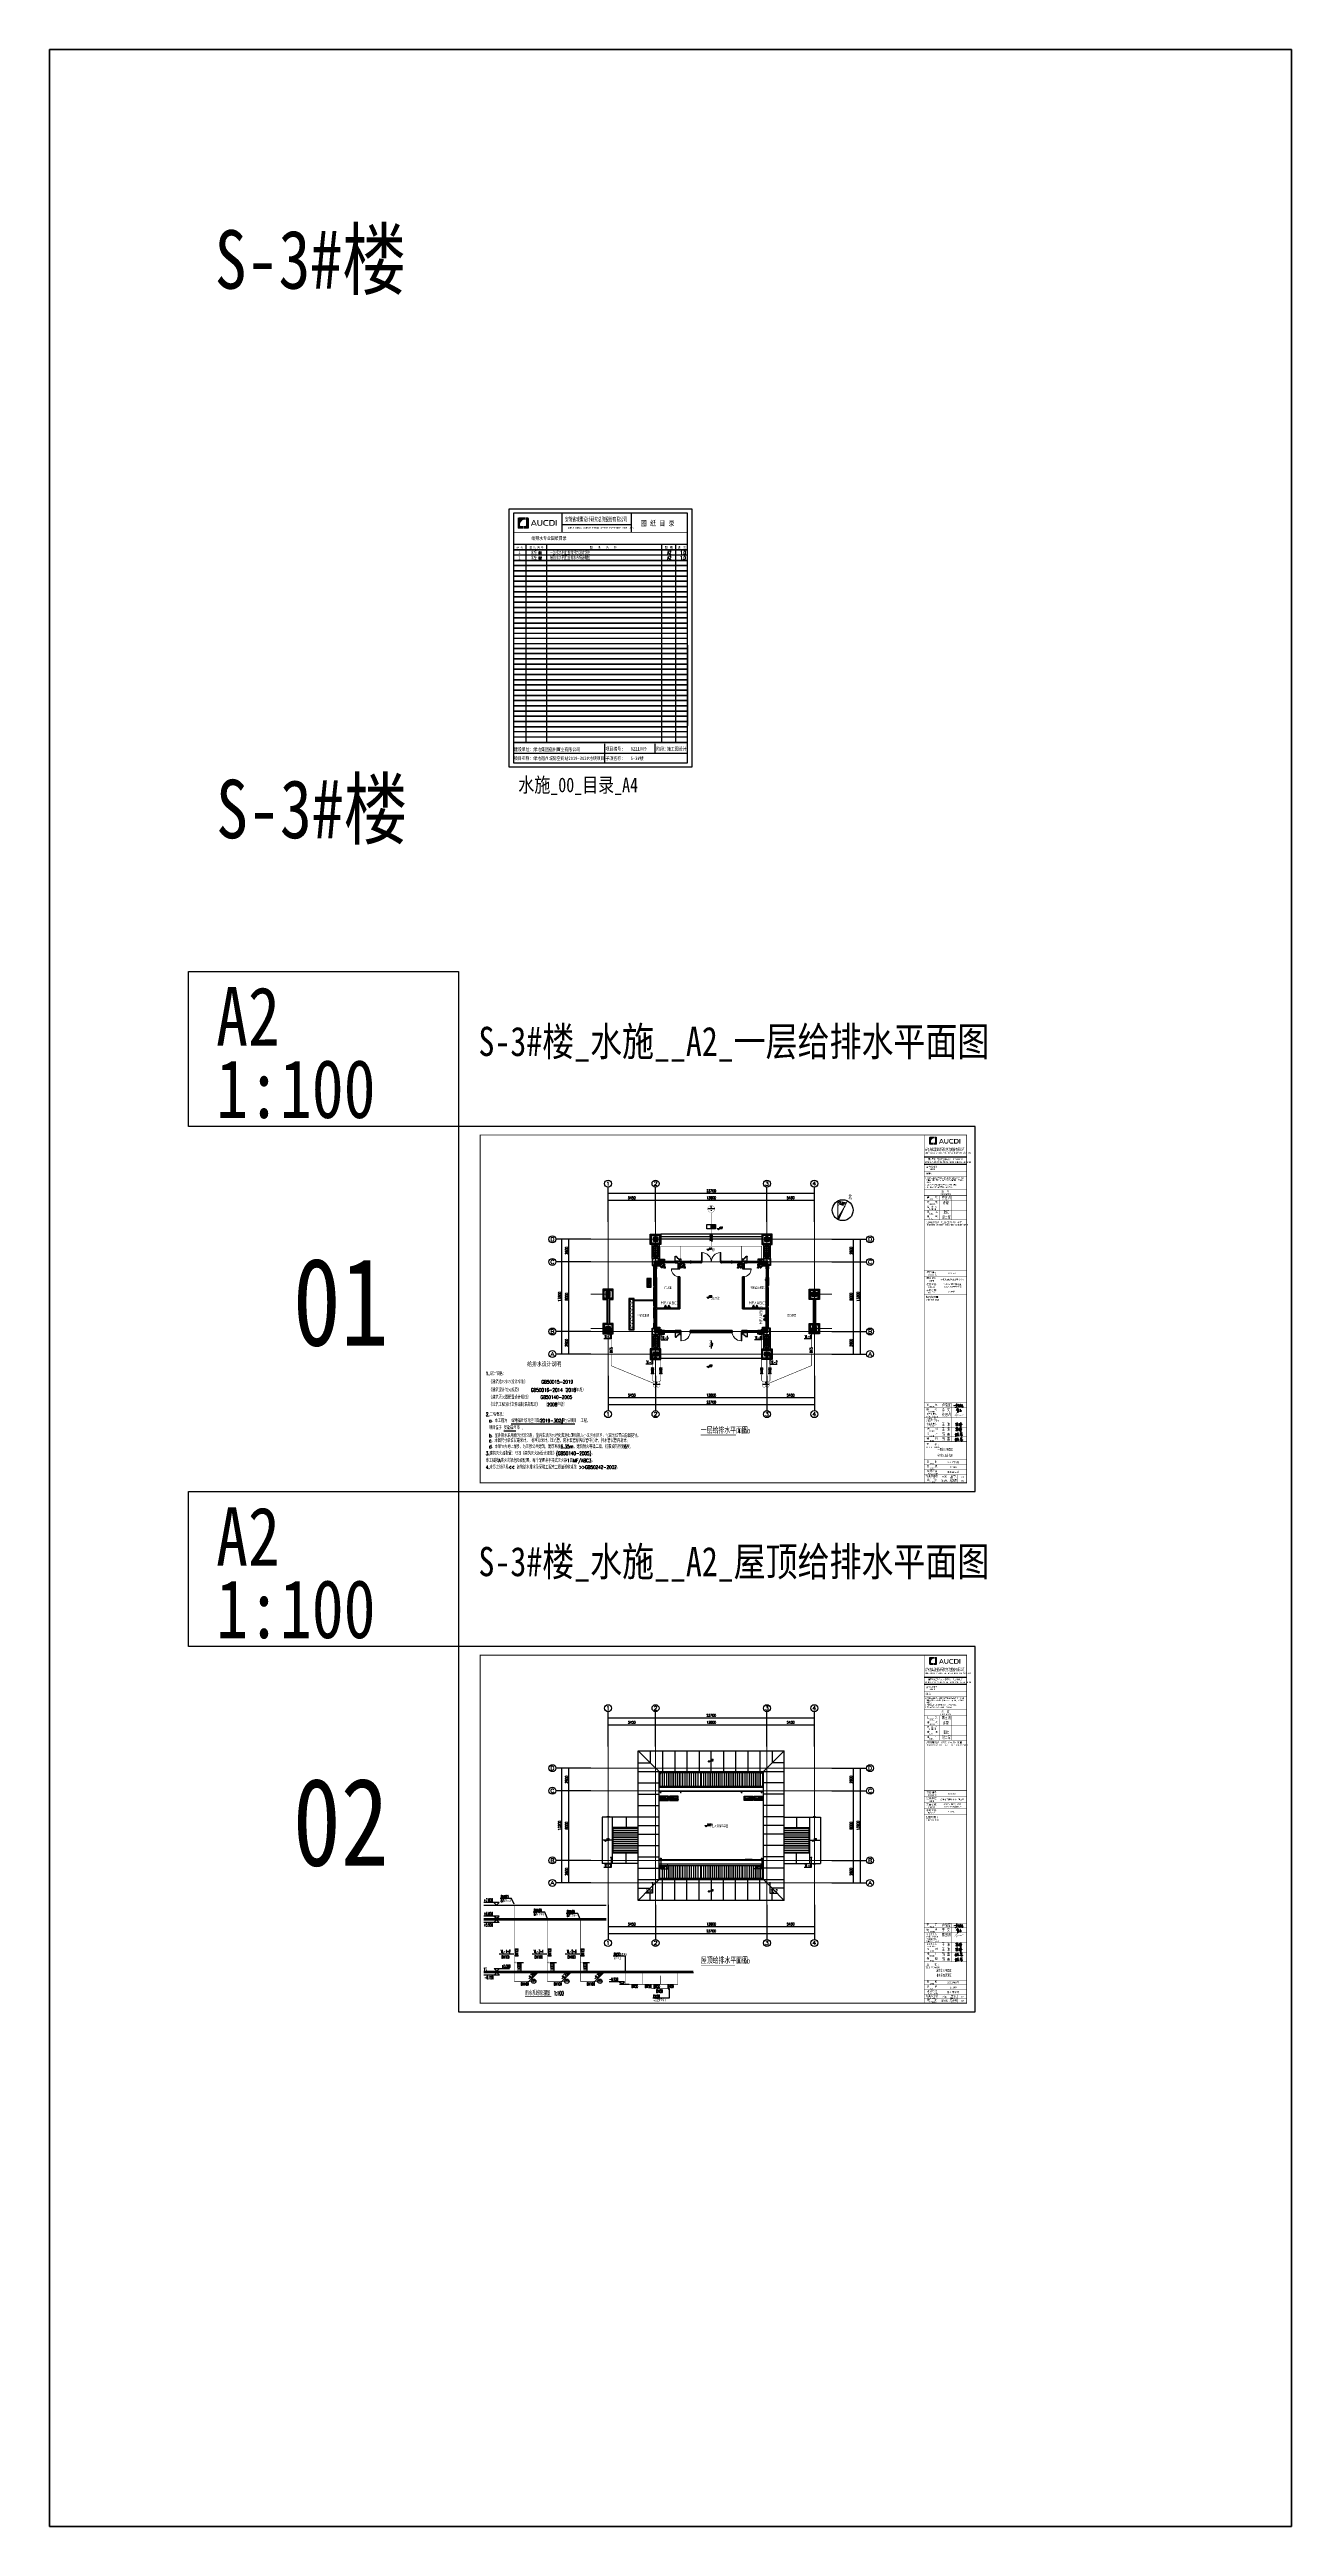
# Model space of a CAD drawing. Extents: x 1596975 to 1739683, y 860327 to 1295531.
# Drawn here: x 1596975 to 1739683, y 1010732 to 1295531 of the extents above; entities that cross this region are included whole.
import ezdxf
from ezdxf.enums import TextEntityAlignment as Align

# ---------------------------------------------------------------- set-up
doc = ezdxf.new("R2010")
doc.units = 0
doc.header["$LTSCALE"] = 1000
doc.header["$MEASUREMENT"] = 0
for name, pattern in [('ACAD_ISO10W100', [18.5, 12, -3, 0.5, -3]), ('DASH', [0.35, 0.25, -0.1]), ('DOTE', [2.42, 2, -0.2, 0.02, -0.2]), ('HIDDEN', [0.375, 0.25, -0.125])]:
    doc.linetypes.add(name, pattern=pattern)
for name, color, linetype in [('0-看线', 253, 'Continuous'), ('A-AC', 8, 'Continuous'), ('A-EQPM-MECH', 191, 'Continuous'), ('AXIS', 3, 'Continuous'), ('AXIS_TEXT', 4, 'Continuous'), ('C-AXIS(轴号)', 3, 'Continuous'), ('C-AXIS-T(字)', 7, 'Continuous'), ('C-Sheet-图框', 101, 'Continuous'), ('COLUMN', 9, 'Continuous'), ('DIM_ELEV', 3, 'Continuous'), ('DIM_SYMB', 3, 'Continuous'), ('DIM_不分区给水', 3, 'Continuous'), ('DIM_污水', 3, 'Continuous'), ('DIM_消防', 3, 'Continuous'), ('DIM_雨水', 3, 'Continuous'), ('EQUIP_凝结', 7, 'Continuous'), ('EQUIP_地漏', 7, 'Continuous'), ('EQUIP_污水', 7, 'Continuous'), ('EQUIP_灭火器', 7, 'Continuous'), ('PIPE-凝结', 150, 'N'), ('PIPE-雨水', 4, 'Y'), ('PUB-HATCH', 8, 'Continuous'), ('PUB_DIM', 3, 'Continuous'), ('PUB_TEXT', 4, 'Continuous'), ('PUB_TITLE', 4, 'Continuous'), ('ROOF', 183, 'Continuous'), ('TEL_TEXT', 7, 'Continuous'), ('text', 7, 'Continuous'), ('TEXT_凝结', 7, 'Continuous'), ('TEXT_灭火器', 7, 'Continuous'), ('TEXT_雨水', 4, 'Continuous'), ('TWT', 7, 'Continuous'), ('TWT_DIM', 3, 'Continuous'), ('TWT_ELEV', 3, 'Continuous'), ('TWT_TEXT', 7, 'Continuous'), ('TWT_雨水口', 4, 'Continuous'), ('VPIPE-雨水', 4, 'Y'), ('一体板', 11, 'Continuous'), ('图框', 140, 'Continuous'), ('图签文字', 147, 'Continuous'), ('外包石材', 30, 'Continuous'), ('导图字', 7, 'Continuous'), ('气体灭火系统', 1, 'Continuous'), ('电子签名-李文', 7, 'DASH'), ('立面线', 40, 'Continuous'), ('立面线条', 41, 'Continuous'), ('签名-水', 7, 'Continuous'), ('花池', 74, 'Continuous'), ('金属', 26, 'Continuous')]:
    doc.layers.add(name, color=color, linetype=linetype)
for name, color, linetype, lineweight in [('DOTE', 19, 'DOTE', 9), ('PUB_HATCH', 8, 'Continuous', 9), ('WALL', 9, 'Continuous', 40), ('WINDOW', 8, 'Continuous', 15), ('ZC', 6, 'Continuous', 40), ('图签', 147, 'Continuous', 18), ('屋顶格栅', 8, 'Continuous', 0), ('平面-空调室内机', 8, 'Continuous', 9), ('平面-空调预留孔', 8, 'Continuous', 15), ('空调', 8, 'Continuous', 13), ('签名', 7, 'Continuous', 18)]:
    doc.layers.add(name, color=color, linetype=linetype, lineweight=lineweight)
doc.styles.add('-黑体', font='simhei.ttf', dxfattribs={"width": 0.8})
doc.styles.add('_HZTXT', font='simplex.shx', dxfattribs={"width": 0.8, "bigfont": 'HZTXT.shx'})
doc.styles.add('_TCH_AXIS', font='COMPLEX', dxfattribs={"bigfont": 'GBCBIG'})
doc.styles.add('_TCH_DIM', font='SIMPLEX.shx', dxfattribs={"width": 0.6, "oblique": 10, "bigfont": 'hztxt.shx'})
doc.styles.add('_TCH_DIM_T3', font='SIMPLEX', dxfattribs={"width": 0.705882, "bigfont": 'GBCBIG'})
doc.styles.add('_TWT_CIRCLE', font='COMPLEX', dxfattribs={"width": 1.1, "height": 3.5, "bigfont": 'HZTXT'})
doc.styles.add('_TWT_PIPEDN', font='SIMPLEX.shx', dxfattribs={"width": 0.6, "oblique": 10, "height": 3, "bigfont": 'HZTXT.shx'})
doc.styles.add('_TWT_SERIAL', font='simplex.shx', dxfattribs={"width": 0.6, "oblique": 10, "height": 3.5, "bigfont": 'aadri.shx'})
doc.styles.add('COMPLEX', font='COMPLEX')
doc.styles.add('DIM_FONT', font='SIMPLEX.shx', dxfattribs={"width": 0.56})
doc.styles.add('HT', font='simhei.ttf')
doc.styles.add('HZ', font='TXT', dxfattribs={"bigfont": 'HZTXT'})
doc.styles.get("Standard").update_dxf_attribs({"font": 'gbenor.shx', "bigfont": 'gbcbig.shx'})
doc.styles.add('STYLE111', font='simhei.ttf', dxfattribs={"width": 0.7})
doc.styles.add('宋体', font='', dxfattribs={"height": 50})
doc.styles.add('建筑图签-1', font='simhei.ttf', dxfattribs={"width": 0.7})
doc.styles.add('建筑图签-2', font='TXT.shx', dxfattribs={"width": 0.5, "bigfont": 'HZTXT.shx'})
doc.styles.add('黑体', font='simhei.ttf')
doc.styles.get('宋体').set_extended_font_data('SimSun')
doc.linetypes.add('N', pattern='A,3,-0.2,["N",Standard,S=0.25,R=0,X=-0.1,Y=-0.115],-0.2', length=3.4)
doc.linetypes.add('Y', pattern='A,2,-0.2,["Y",Standard,S=0.4,R=0,X=-0.1,Y=-0.115],-0.35', length=2.55)
doc.dimstyles.new('_TCH_ARCH&&100', dxfattribs={"dimtxt": 297.5, "dimasz": 100, "dimexe": 250, "dimexo": 300, "dimgap": 126.25, "dimtad": 1, "dimdec": 0, "dimzin": 0, "dimdsep": 46, "dimtxsty": '_TCH_DIM_T3', "dimblk": 'ARCHTICK', "dimcen": 0.09, "dimclrt": 7, "dimazin": 2, "dimtfac": 1, "dimtdec": 0, "dimtix": 1, "dimtmove": 2, "dimatfit": 3, "dimfxl": 0, "dimtolj": 1, "dimtzin": 0, "dimarcsym": 0})
doc.dimstyles.new('_TCH_ARROW&&80', dxfattribs={"dimtxt": 238, "dimasz": 160, "dimexe": 200, "dimexo": 240, "dimgap": 101, "dimtad": 1, "dimdec": 0, "dimzin": 0, "dimdsep": 46, "dimtxsty": '_TCH_DIM_T3', "dimcen": 0.09, "dimclrt": 7, "dimazin": 2, "dimtfac": 1, "dimtdec": 0, "dimtix": 1, "dimtmove": 2, "dimatfit": 3, "dimfxl": 0, "dimtolj": 1, "dimtzin": 0, "dimarcsym": 0})
doc.dimstyles.new('_TWT_ARCH&&100', dxfattribs={"dimtxt": 297.5, "dimasz": 100, "dimexe": 250, "dimexo": 300, "dimgap": 126.25, "dimtad": 1, "dimdec": 0, "dimzin": 0, "dimdsep": 46, "dimtxsty": '_TCH_DIM_T3', "dimblk": 'ARCHTICK', "dimcen": 0.09, "dimclrt": 7, "dimazin": 2, "dimtfac": 1, "dimtdec": 0, "dimtix": 1, "dimtmove": 2, "dimatfit": 3, "dimfxl": 0, "dimtolj": 1, "dimtzin": 0, "dimarcsym": 0})
pattern_1 = [(360, (1523877.63, 1041852.47), (47.625, 47.625), [23.8125, -71.4375]), (90, (1523889.537, 1041840.56), (-47.625, 47.625), [23.8125, -71.4375])]
pattern_2 = [(360, (1523877.63, 1031452.79), (47.625, 47.625), [23.8125, -71.4375]), (90, (1523889.537, 1031440.885), (-47.625, 47.625), [23.8125, -71.4375])]
pattern_3 = [(320, (524679.83, 2774628.46), (-31.376067, -358.63009), [37.5, -412.5]), (265, (524679.83, 2774628.46), (376.09607, 69.37567), [30, -330]), (10.4514, (524677.2, 2774598.57), (344.71977, -289.25469), [31.870095, -350.571056]), (316.1842, (524779.83, 2774628.46), (-82.75951, -533.62052), [56.25, -618.75]), (6.6356, (524772.93, 2774584), (487.05894, -467.33135), [47.80514, -525.8565]), (261.1842, (524779.8, 2774628.46), (487.0593, -467.33097), [45, -495]), (291, (524754.83, 2774578.46), (-201.309445, -298.453526), [37.5, -412.5]), (236, (524754.83, 2774578.46), (362.57502, -121.657666), [30, -330]), (341.4514, (524738.05, 2774553.6), (161.26525, -420.111314), [31.870095, -350.571056]), (307.5, (524679.83, 2774628.46), (166.446927, -6.079928), [0, -326, 0, -335, 0, -331.25]), (277.5, (524679.83, 2774628.46), (197.205856, -131.534769), [0, -191, 0, -318.5, 0, -126.25]), (237.5, (524679.83, 2774739.96), (-11.277436, -266.911218), [0, -125, 0, -390, 0, -517.5]), (227.5, (524679.83, 2774789.96), (50.05249, -291.593085), [0, -162.5, 0, -259, 0, -367.5])]
pattern_4 = [(320, (523579.83, 2774628.46), (-31.376067, -358.63009), [37.5, -412.5]), (265, (523579.83, 2774628.46), (376.09607, 69.37567), [30, -330]), (10.4514, (523577.2, 2774598.57), (344.71977, -289.25469), [31.870095, -350.571056]), (316.1842, (523679.83, 2774628.46), (-82.75951, -533.62052), [56.25, -618.75]), (6.6356, (523672.93, 2774584), (487.05894, -467.33135), [47.80514, -525.8565]), (261.1842, (523679.8, 2774628.46), (487.0593, -467.33097), [45, -495]), (291, (523654.83, 2774578.46), (-201.309445, -298.453526), [37.5, -412.5]), (236, (523654.83, 2774578.46), (362.57502, -121.657666), [30, -330]), (341.4514, (523638.05, 2774553.6), (161.26525, -420.111314), [31.870095, -350.571056]), (307.5, (523579.83, 2774628.46), (166.446927, -6.079928), [0, -326, 0, -335, 0, -331.25]), (277.5, (523579.83, 2774628.46), (197.205856, -131.534769), [0, -191, 0, -318.5, 0, -126.25]), (237.5, (523579.83, 2774739.96), (-11.277436, -266.911218), [0, -125, 0, -390, 0, -517.5]), (227.5, (523579.83, 2774789.96), (50.05249, -291.593085), [0, -162.5, 0, -259, 0, -367.5])]

# ---------------------------------------------------------------- blocks, each defined once
blk = doc.blocks.new('A$C18B071EE')
at = {"layer": 'DIM_雨水'}
blk.add_line((250, 0), (-250, 0), dxfattribs=at)
blk.add_circle((0, 0), 250, dxfattribs=at)
at = {"layer": 'DIM_雨水', "color": 7, "style": '_TWT_SERIAL'}
for s, width, p, p2 in [('Y', 0.6, (-31, 46), (31, 46)), ('-', 0.466667, (-27, -180), (27, -180))]:
    blk.add_text(s, height=134, dxfattribs=dict(at, width=width)).set_placement(p, p2, align=Align.FIT)
blk = doc.blocks.new('院标1')
h = blk.add_hatch(color=150)
h.dxf.hatch_style = 1
h.set_gradient(color1=(33, 113, 253), color2=(33, 113, 253), tint=1, name='INVCURVED')
edge = h.paths.add_edge_path()
edge.add_spline(control_points=[(116373, 648379), (116379, 648379), (116382, 648379), (116391, 648379), (116391, 648379), (116391, 648379), (116616, 648379), (116616, 648379), (116616, 648379), (116616, 648379), (116616, 648054), (116616, 648054), (116616, 648054), (116616, 648054), (116108, 648054), (116108, 648054), (116108, 648054), (116028, 648054), (115963, 648111), (115963, 648199), (115963, 648199), (115963, 648199), (115963, 649215), (115963, 649215), (115963, 649215), (115963, 649295), (116018, 649360), (116108, 649360), (116108, 649360), (116108, 649360), (116897, 649360), (116897, 649360), (116897, 649360), (116897, 649360), (116897, 649080), (116897, 649080), (116897, 649080), (116897, 649080), (116566, 649140), (116356, 648859), (116356, 648859), (116245, 648719), (116240, 648545), (116247, 648466), (116247, 648466), (116254, 648386), (116247, 648466), (116247, 648466), (116247, 648466), (116247, 648466), (116258, 648374), (116373, 648379)], knot_values=[0, 0, 0, 0, 0.0714286, 0.0714286, 0.0714286, 0.1071429, 0.1428571, 0.1428571, 0.1428571, 0.1785714, 0.2142857, 0.2142857, 0.2142857, 0.25, 0.2857143, 0.2857143, 0.2857143, 0.3214286, 0.3571429, 0.3571429, 0.3571429, 0.3928571, 0.4285714, 0.4285714, 0.4285714, 0.4642857, 0.5, 0.5, 0.5, 0.5357143, 0.5714286, 0.5714286, 0.5714286, 0.6071429, 0.6428571, 0.6428571, 0.6428571, 0.6785714, 0.7142857, 0.7142857, 0.7142857, 0.75, 0.7857143, 0.7857143, 0.7857143, 0.8214286, 0.8571429, 0.8571429, 0.8571429, 0.9285714, 1, 1, 1, 1], degree=3, periodic=0)
h = blk.add_hatch(color=150)
h.dxf.hatch_style = 1
h.set_gradient(color1=(33, 113, 253), color2=(33, 113, 253), tint=1, name='INVCURVED')
edge = h.paths.add_edge_path()
edge.add_spline(control_points=[(117268, 649215), (117268, 649215), (117268, 648199), (117268, 648199), (117268, 648199), (117268, 648114), (117212, 648054), (117123, 648054), (117123, 648054), (117123, 648054), (116663, 648054), (116663, 648054), (116663, 648054), (116663, 648054), (116663, 648379), (116663, 648379), (116663, 648379), (116663, 648379), (116865, 648379), (116865, 648379), (116865, 648379), (116907, 648379), (116941, 648413), (116941, 648455), (116941, 648455), (116941, 648455), (116941, 649360), (116941, 649360), (116941, 649360), (116941, 649360), (117123, 649360), (117123, 649360), (117123, 649360), (117204, 649360), (117268, 649306), (117268, 649215)], knot_values=[0, 0, 0, 0, 0.1, 0.1, 0.1, 0.15, 0.2, 0.2, 0.2, 0.25, 0.3, 0.3, 0.3, 0.35, 0.4, 0.4, 0.4, 0.45, 0.5, 0.5, 0.5, 0.55, 0.6, 0.6, 0.6, 0.65, 0.7, 0.7, 0.7, 0.75, 0.8, 0.8, 0.8, 0.9, 1, 1, 1, 1], degree=3, periodic=0)
blk = doc.blocks.new('ljc')
at = {"linetype": 'Continuous'}
h = blk.add_hatch(color=0, dxfattribs=at)
h.paths.add_polyline_path([(2023, 1568), (2019, 1564), (2020, 1562), (2024, 1562), (2022, 1552), (1955, 1538), (1933, 1530), (1930, 1527), (1929, 1525), (1931, 1523), (1944, 1524), (1946, 1526), (1942, 1528), (1960, 1535), (1967, 1535), (1975, 1538), (1985, 1539), (1998, 1543), (2010, 1544), (2018, 1547), (2025, 1546), (2035, 1549), (2061, 1550), (2052, 1537), (2042, 1528), (2028, 1521), (2023, 1521), (2018, 1526), (2015, 1527), (2013, 1525), (2013, 1521), (2019, 1516), (2022, 1508), (2022, 1494), (2012, 1477), (2000, 1469), (1988, 1467), (1982, 1473), (1980, 1480), (1978, 1482), (1978, 1475), (1981, 1468), (1988, 1463), (1994, 1463), (2005, 1467), (2018, 1478), (2027, 1493), (2028, 1504), (2025, 1517), (2033, 1518), (2054, 1533), (2067, 1549), (2067, 1552), (2064, 1555), (2029, 1553), (2036, 1575), (2049, 1591), (2047, 1593), (2043, 1592), (2028, 1573), (2025, 1589), (2021, 1597), (2018, 1599), (2017, 1597), (2020, 1590)])
h.paths.add_polyline_path([(2081, 1522), (2081, 1528), (2075, 1541), (2093, 1562), (2097, 1572), (2094, 1577), (2087, 1576), (2089, 1572), (2092, 1572), (2091, 1567), (2080, 1551), (2066, 1537), (2065, 1535), (2067, 1533), (2073, 1535), (2077, 1523), (2077, 1513), (2072, 1496), (2072, 1492), (2074, 1490), (2078, 1494), (2083, 1510), (2099, 1510), (2119, 1507), (2119, 1500), (2116, 1496), (2108, 1493), (2087, 1496), (2084, 1492), (2087, 1489), (2103, 1488), (2122, 1483), (2140, 1484), (2148, 1482), (2152, 1486), (2152, 1491), (2148, 1488), (2125, 1488), (2114, 1490), (2124, 1499), (2126, 1509), (2121, 1512), (2119, 1511), (2108, 1514), (2124, 1523), (2132, 1532), (2130, 1535), (2121, 1536), (2115, 1533), (2109, 1533), (2123, 1555), (2121, 1559), (2114, 1557), (2116, 1564), (2115, 1569), (2111, 1573), (2105, 1572), (2093, 1554)])
h.paths.add_polyline_path([(2089, 1535), (2097, 1535), (2112, 1551), (2116, 1552), (2111, 1543), (2099, 1528), (2101, 1526), (2114, 1528), (2121, 1531), (2124, 1530), (2118, 1524), (2101, 1515), (2084, 1514), (2084, 1518)], flags=16)
h.paths.add_polyline_path([(2093, 1537), (2095, 1540), (2103, 1546), (2096, 1537)], flags=16)
h.paths.add_polyline_path([(2093, 1544), (2094, 1549), (2106, 1568), (2109, 1569), (2111, 1567), (2108, 1554), (2104, 1550)], flags=16)
h.paths.add_polyline_path([(2141, 1534), (2138, 1533), (2137, 1531), (2142, 1527), (2155, 1522), (2158, 1523), (2153, 1528)])
h.paths.add_polyline_path([(2175, 1522), (2173, 1524), (2172, 1546), (2183, 1545), (2185, 1547), (2183, 1557), (2178, 1566), (2177, 1561), (2180, 1556), (2181, 1550), (2175, 1550), (2170, 1554), (2169, 1574), (2171, 1574), (2175, 1569), (2176, 1571), (2170, 1579), (2167, 1579), (2165, 1577), (2164, 1562), (2166, 1553), (2163, 1553), (2162, 1551), (2167, 1547), (2169, 1537), (2169, 1524), (2166, 1521), (2165, 1517), (2168, 1513), (2170, 1513), (2173, 1517), (2180, 1517), (2178, 1502), (2175, 1500), (2167, 1499), (2175, 1496), (2180, 1497), (2183, 1500), (2184, 1511), (2187, 1521), (2185, 1523)])
h.paths.add_polyline_path([(2233, 1542), (2233, 1564), (2231, 1567), (2215, 1558), (2210, 1557), (2206, 1552), (2211, 1548), (2211, 1551), (2229, 1560), (2228, 1542), (2227, 1537), (2224, 1533), (2220, 1534), (2213, 1542), (2211, 1543), (2209, 1541), (2209, 1508), (2189, 1508), (2187, 1506), (2191, 1503), (2213, 1503), (2217, 1511), (2222, 1516), (2232, 1518), (2234, 1513), (2234, 1505), (2227, 1505), (2232, 1502), (2232, 1500), (2228, 1497), (2229, 1493), (2239, 1495), (2243, 1489), (2243, 1486), (2212, 1492), (2189, 1492), (2179, 1494), (2176, 1496), (2167, 1496), (2164, 1498), (2154, 1499), (2147, 1503), (2144, 1503), (2143, 1501), (2144, 1498), (2153, 1494), (2174, 1491), (2186, 1487), (2211, 1487), (2222, 1484), (2230, 1484), (2243, 1480), (2249, 1480), (2251, 1482), (2244, 1496), (2246, 1499), (2238, 1503), (2239, 1513), (2237, 1520), (2233, 1523), (2224, 1522), (2214, 1516), (2212, 1522), (2213, 1536), (2220, 1530), (2228, 1530), (2230, 1532)])
at = {"color": 0, "linetype": 'Continuous', "elevation": 16426272}
for points in [[(1930, 1527), (1929, 1525), (1931, 1523), (1944, 1524), (1946, 1526), (1942, 1528), (1960, 1535), (1967, 1535), (1975, 1538), (1985, 1539), (1998, 1543), (2010, 1544), (2018, 1547), (2025, 1546), (2035, 1549), (2061, 1550), (2052, 1537), (2042, 1528), (2028, 1521), (2023, 1521), (2018, 1526), (2015, 1527), (2013, 1525), (2013, 1521), (2019, 1516), (2022, 1508), (2022, 1494), (2012, 1477), (2000, 1469), (1988, 1467), (1982, 1473), (1980, 1480), (1978, 1482), (1978, 1475), (1981, 1468), (1988, 1463), (1994, 1463), (2005, 1467), (2018, 1478), (2027, 1493), (2028, 1504), (2025, 1517), (2033, 1518), (2054, 1533), (2067, 1549), (2067, 1552), (2064, 1555), (2029, 1553), (2036, 1575), (2049, 1591), (2047, 1593), (2043, 1592), (2028, 1573), (2025, 1589), (2021, 1597), (2018, 1599), (2017, 1597), (2020, 1590), (2023, 1568), (2019, 1564), (2020, 1562), (2024, 1562), (2022, 1552), (1955, 1538), (1933, 1530), (1930, 1527)], [(2016, 1561), (2015, 1560), (2017, 1560), (2016, 1561)], [(2017, 1562), (2016, 1561), (2019, 1561), (2017, 1562)], [(2066, 1537), (2065, 1535), (2067, 1533), (2073, 1535), (2077, 1523), (2077, 1513), (2072, 1496), (2072, 1492), (2074, 1490), (2078, 1494), (2083, 1510), (2099, 1510), (2119, 1507), (2119, 1500), (2116, 1496), (2108, 1493), (2087, 1496), (2084, 1492), (2087, 1489), (2103, 1488), (2122, 1483), (2140, 1484), (2148, 1482), (2152, 1486), (2152, 1491), (2148, 1488), (2125, 1488), (2114, 1490), (2124, 1499), (2126, 1509), (2121, 1512), (2119, 1511), (2108, 1514), (2124, 1523), (2132, 1532), (2130, 1535), (2121, 1536), (2115, 1533), (2109, 1533), (2123, 1555), (2121, 1559), (2114, 1557), (2116, 1564), (2115, 1569), (2111, 1573), (2105, 1572), (2093, 1554), (2081, 1522), (2081, 1528), (2075, 1541), (2093, 1562), (2097, 1572), (2094, 1577), (2087, 1576), (2089, 1572), (2092, 1572), (2091, 1567), (2080, 1551), (2066, 1537)], [(2084, 1514), (2084, 1518), (2089, 1535), (2097, 1535), (2112, 1551), (2116, 1552), (2111, 1543), (2099, 1528), (2101, 1526), (2114, 1528), (2121, 1531), (2124, 1530), (2118, 1524), (2101, 1515), (2084, 1514)], [(2093, 1544), (2094, 1549), (2106, 1568), (2109, 1569), (2111, 1567), (2108, 1554), (2104, 1550), (2093, 1544)], [(2093, 1537), (2095, 1540), (2103, 1546), (2096, 1537), (2093, 1537)], [(2138, 1533), (2137, 1531), (2142, 1527), (2155, 1522), (2158, 1523), (2153, 1528), (2141, 1534), (2138, 1533)], [(2144, 1503), (2143, 1501), (2144, 1498), (2153, 1494), (2174, 1491), (2186, 1487), (2211, 1487), (2222, 1484), (2230, 1484), (2243, 1480), (2249, 1480), (2251, 1482), (2244, 1496), (2246, 1499), (2238, 1503), (2239, 1513), (2237, 1520), (2233, 1523), (2224, 1522), (2214, 1516), (2212, 1522), (2213, 1536), (2220, 1530), (2228, 1530), (2230, 1532), (2233, 1542), (2233, 1564), (2231, 1567), (2215, 1558), (2210, 1557), (2206, 1552), (2211, 1548), (2211, 1551), (2229, 1560), (2228, 1542), (2227, 1537), (2224, 1533), (2220, 1534), (2213, 1542), (2211, 1543), (2209, 1541), (2209, 1508), (2189, 1508), (2187, 1506), (2191, 1503), (2213, 1503), (2217, 1511), (2222, 1516), (2232, 1518), (2234, 1513), (2234, 1505), (2227, 1505), (2232, 1502), (2232, 1500), (2228, 1497), (2229, 1493), (2239, 1495), (2243, 1489), (2243, 1486), (2212, 1492), (2189, 1492), (2179, 1494), (2176, 1496), (2167, 1496), (2164, 1498), (2154, 1499), (2147, 1503), (2144, 1503)], [(2163, 1553), (2162, 1551), (2167, 1547), (2169, 1537), (2169, 1524), (2166, 1521), (2165, 1517), (2168, 1513), (2170, 1513), (2173, 1517), (2180, 1517), (2178, 1502), (2175, 1500), (2167, 1499), (2175, 1496), (2180, 1497), (2183, 1500), (2184, 1511), (2187, 1521), (2185, 1523), (2175, 1522), (2173, 1524), (2172, 1546), (2183, 1545), (2185, 1547), (2183, 1557), (2178, 1566), (2177, 1561), (2180, 1556), (2181, 1550), (2175, 1550), (2170, 1554), (2169, 1574), (2171, 1574), (2175, 1569), (2176, 1571), (2170, 1579), (2167, 1579), (2165, 1577), (2164, 1562), (2166, 1553), (2163, 1553)], [(2177, 1569), (2176, 1570), (2175, 1567), (2177, 1565), (2177, 1569)]]:
    blk.add_lwpolyline(points, dxfattribs=at)
blk = doc.blocks.new('A$C44B256A7')
at = {"layer": '电子签名-李文'}
h = blk.add_hatch(color=0, dxfattribs=at)
h.dxf.hatch_style = 1
h.paths.add_polyline_path([(934, -1198), (941, -1210), (956, -1216), (968, -1207), (992, -1199), (1012, -1194), (1037, -1192), (1054, -1200), (1076, -1215), (1093, -1230), (1096, -1243), (1095, -1265), (1092, -1286), (1086, -1310), (1075, -1335), (1059, -1365), (1039, -1388), (1024, -1405), (1007, -1416), (991, -1423), (973, -1429), (958, -1429), (945, -1423), (936, -1414), (927, -1402), (919, -1391), (910, -1376), (910, -1366), (915, -1361), (935, -1366), (957, -1369), (977, -1373), (1002, -1377), (1020, -1380), (1055, -1386), (1075, -1389), (1102, -1393), (1140, -1392), (1169, -1396), (1199, -1396), (1222, -1404), (1226, -1395), (1230, -1384), (1221, -1380), (1202, -1379), (1168, -1378), (1110, -1373), (1073, -1371), (1046, -1369), (997, -1351), (972, -1349), (946, -1344), (925, -1342), (903, -1340), (893, -1348), (890, -1366), (894, -1381), (897, -1390), (916, -1418), (935, -1434), (951, -1442), (978, -1445), (993, -1442), (1013, -1435), (1029, -1424), (1042, -1415), (1055, -1395), (1073, -1371), (1079, -1362), (1095, -1333), (1111, -1306), (1111, -1281), (1114, -1251), (1116, -1233), (1101, -1208), (1084, -1194), (1069, -1182), (1055, -1176), (1037, -1171), (1016, -1172), (990, -1176), (970, -1183), (958, -1186), (940, -1186), (934, -1191)])
h.paths.add_polyline_path([(987, -1030), (1007, -1049), (1020, -1066), (1032, -1071), (1036, -1064), (1030, -1052), (1020, -1039), (1013, -1028), (1006, -1017), (992, -1016), (986, -1024)])
h.paths.add_polyline_path([(395, -1278), (403, -1295), (420, -1295), (516, -1261), (580, -1237), (606, -1225), (604, -1242), (569, -1289), (521, -1338), (502, -1370), (469, -1415), (459, -1437), (466, -1461), (473, -1463), (505, -1473), (561, -1464), (589, -1463), (635, -1455), (656, -1452), (683, -1449), (699, -1446), (687, -1462), (666, -1475), (650, -1485), (642, -1496), (607, -1527), (583, -1544), (580, -1546), (575, -1557), (545, -1583), (532, -1592), (516, -1602), (509, -1608), (462, -1636), (449, -1640), (446, -1634), (474, -1608), (494, -1591), (506, -1568), (523, -1548), (531, -1543), (553, -1516), (584, -1491), (603, -1465), (635, -1430), (668, -1402), (694, -1383), (693, -1366), (669, -1376), (650, -1395), (619, -1417), (594, -1442), (569, -1472), (533, -1499), (492, -1545), (460, -1590), (425, -1625), (417, -1648), (432, -1658), (463, -1657), (488, -1643), (516, -1628), (543, -1606), (571, -1586), (603, -1554), (635, -1533), (664, -1502), (690, -1485), (715, -1464), (726, -1446), (732, -1424), (710, -1420), (656, -1427), (590, -1434), (534, -1446), (510, -1444), (492, -1444), (486, -1428), (519, -1384), (565, -1324), (604, -1274), (630, -1231), (626, -1201), (589, -1206), (563, -1218), (528, -1229), (519, -1232), (499, -1236), (473, -1243), (448, -1253), (428, -1261), (405, -1271), (394, -1276)])
edge = h.paths.add_edge_path()
edge.add_line((470, -744), (463, -751))
edge.add_line((479, -744), (470, -744))
edge.add_line((486, -757), (479, -744))
edge.add_line((488, -983), (488, -948))
edge.add_line((505, -985), (488, -983))
edge.add_line((531, -998), (505, -985))
edge.add_line((559, -1019), (531, -998))
edge.add_line((586, -1042), (559, -1019))
edge.add_line((649, -1079), (586, -1042))
edge.add_line((698, -1095), (649, -1079))
edge.add_line((735, -1105), (698, -1095))
edge.add_line((727, -1120), (735, -1105))
edge.add_line((692, -1122), (727, -1120))
edge.add_line((655, -1122), (692, -1122))
edge.add_line((675, -1107), (655, -1122))
edge.add_line((627, -1093), (675, -1107))
edge.add_line((570, -1058), (627, -1093))
edge.add_line((495, -1007), (570, -1058))
edge.add_line((490, -1012), (495, -1007))
edge.add_line((495, -1144), (490, -1012))
edge.add_line((491, -1152), (495, -1144))
edge.add_line((471, -1149), (491, -1152))
edge.add_line((413, -1057), (471, -1149))
edge.add_line((371, -1021), (413, -1057))
edge.add_line((341, -1002), (371, -1021))
edge.add_line((314, -991), (341, -1002))
edge.add_line((286, -969), (314, -991))
edge.add_line((297, -954), (286, -969))
edge.add_line((497, -860), (487, -865))
edge.add_line((563, -849), (497, -860))
edge.add_line((565, -866), (563, -849))
edge.add_line((448, -990), (471, -966))
edge.add_line((239, -1246), (448, -990))
edge.add_line((247, -1268), (239, -1246))
edge.add_line((227, -1272), (247, -1268))
edge.add_line((213, -1252), (227, -1272))
edge.add_line((221, -1213), (213, -1252))
edge.add_line((366, -1049), (221, -1213))
edge.add_line((531, -873), (487, -920))
edge.add_line((523, -874), (531, -873))
edge.add_line((444, -905), (468, -895))
edge.add_line((350, -952), (444, -905))
edge.add_line((322, -977), (350, -952))
edge.add_line((376, -998), (322, -977))
edge.add_line((410, -1028), (376, -998))
edge.add_line((430, -1046), (410, -1028))
edge.add_line((458, -1093), (430, -1046))
edge.add_line((476, -1116), (458, -1093))
edge.add_line((463, -751), (470, -938))
h = blk.add_hatch(color=0, dxfattribs=at)
h.dxf.hatch_style = 1
h.paths.add_polyline_path([(401, -1047), (383, -1031), (366, -1049), (221, -1213), (213, -1252), (227, -1272), (247, -1268), (239, -1246)])
h.paths.add_polyline_path([(414, -1032), (410, -1028), (397, -1017), (383, -1031), (401, -1047)])
h = blk.add_hatch(color=0, dxfattribs=at)
h.dxf.hatch_style = 1
h.paths.add_polyline_path([(322, -977), (350, -952), (444, -905), (468, -895), (468, -874), (297, -954), (286, -969), (314, -991), (341, -1002), (371, -1021), (383, -1031), (397, -1017), (376, -998)])
h = blk.add_hatch(color=0, dxfattribs=at)
h.dxf.hatch_style = 1
h.paths.add_polyline_path([(470, -938), (397, -1017), (414, -1031), (448, -990), (471, -966), (476, -1116), (458, -1093), (430, -1046), (414, -1032), (401, -1047), (413, -1057), (471, -1149), (491, -1152), (495, -1144), (490, -1012), (495, -1007), (570, -1058), (627, -1093), (675, -1107), (655, -1122), (692, -1122), (727, -1120), (735, -1105), (698, -1095), (649, -1079), (586, -1042), (559, -1019), (531, -998), (505, -985), (488, -983), (488, -948), (565, -866), (563, -849), (497, -860), (487, -865), (486, -757), (479, -744), (470, -744), (463, -751)])
h.paths.add_polyline_path([(487, -888), (535, -869), (487, -920)], flags=16)
h = blk.add_hatch(color=0, dxfattribs=at)
h.dxf.hatch_style = 1
h.paths.add_polyline_path([(604, -1432), (594, -1442), (576, -1464), (589, -1463), (607, -1460), (636, -1429)])
h.paths.add_polyline_path([(1055, -1386), (1061, -1387), (1073, -1371), (1055, -1370), (1043, -1384)])
at = {"layer": '电子签名-李文', "color": 0}
for p, q in [((221, -1213, 0), (213, -1252, 0)), ((213, -1252, 0), (227, -1272, 0)), ((366, -1049, 0), (221, -1213, 0)), ((227, -1272, 0), (247, -1268, 0)), ((239, -1246, 0), (448, -990, 0)), ((247, -1268, 0), (239, -1246, 0)), ((297, -954, 0), (286, -969, 0)), ((286, -969, 0), (314, -991, 0)), ((468, -874, 0), (297, -954, 0)), ((314, -991, 0), (341, -1002, 0)), ((322, -977, 0), (350, -952, 0)), ((376, -998, 0), (322, -977, 0)), ((341, -1002, 0), (371, -1021, 0)), ((350, -952, 0), (444, -905, 0)), ((470, -938, 0), (366, -1049, 0)), ((371, -1021, 0), (413, -1057, 0)), ((410, -1028, 0), (376, -998, 0)), ((430, -1046, 0), (410, -1028, 0)), ((413, -1057, 0), (471, -1149, 0)), ((458, -1093, 0), (430, -1046, 0)), ((444, -905, 0), (468, -895, 0)), ((448, -990, 0), (471, -966, 0)), ((476, -1116, 0), (458, -1093, 0)), ((470, -744, 0), (463, -751, 0)), ((463, -751, 0), (470, -938, 0)), ((479, -744, 0), (470, -744, 0)), ((471, -966, 0), (476, -1116, 0)), ((471, -1149, 0), (491, -1152, 0)), ((486, -757, 0), (479, -744, 0)), ((487, -865, 0), (486, -757, 0)), ((497, -860, 0), (487, -865, 0)), ((531, -873, 0), (487, -920, 0)), ((487, -888, 0), (523, -874, 0)), ((487, -920, 0), (487, -888, 0)), ((488, -948, 0), (565, -866, 0)), ((488, -983, 0), (488, -948, 0)), ((505, -985, 0), (488, -983, 0)), ((490, -1012, 0), (495, -1007, 0)), ((495, -1144, 0), (490, -1012, 0)), ((491, -1152, 0), (495, -1144, 0)), ((495, -1007, 0), (570, -1058, 0)), ((563, -849, 0), (497, -860, 0)), ((531, -998, 0), (505, -985, 0)), ((523, -874, 0), (531, -873, 0)), ((559, -1019, 0), (531, -998, 0)), ((586, -1042, 0), (559, -1019, 0)), ((565, -866, 0), (563, -849, 0)), ((570, -1058, 0), (627, -1093, 0)), ((649, -1079, 0), (586, -1042, 0)), ((627, -1093, 0), (675, -1107, 0)), ((698, -1095, 0), (649, -1079, 0)), ((675, -1107, 0), (655, -1122, 0)), ((655, -1122, 0), (692, -1122, 0)), ((692, -1122, 0), (727, -1120, 0)), ((735, -1105, 0), (698, -1095, 0)), ((727, -1120, 0), (735, -1105, 0))]:
    blk.add_line(p, q, dxfattribs=at)
at = {"layer": '电子签名-李文', "color": 0, "elevation": 0}
for points in [[(395, -1278), (403, -1295), (420, -1295), (516, -1261), (580, -1237), (606, -1225), (604, -1242), (569, -1289), (521, -1338), (502, -1370), (469, -1415), (459, -1437), (466, -1461), (473, -1463), (505, -1473), (561, -1464), (589, -1463), (635, -1455), (656, -1452), (683, -1449), (699, -1446), (687, -1462), (666, -1475), (650, -1485), (642, -1496), (607, -1527), (583, -1544), (580, -1546), (575, -1557), (545, -1583), (532, -1592), (516, -1602), (509, -1608), (462, -1636), (449, -1640), (446, -1634), (474, -1608), (494, -1591), (506, -1568), (523, -1548), (531, -1543), (553, -1516), (584, -1491), (603, -1465), (635, -1430), (668, -1402), (694, -1383), (693, -1366), (669, -1376), (650, -1395), (619, -1417), (594, -1442), (569, -1472), (533, -1499), (492, -1545), (460, -1590), (425, -1625), (417, -1648), (432, -1658), (463, -1657), (488, -1643), (516, -1628), (543, -1606), (571, -1586), (603, -1554), (635, -1533), (664, -1502), (690, -1485), (715, -1464), (726, -1446), (732, -1424), (710, -1420), (656, -1427), (590, -1434), (534, -1446), (510, -1444), (492, -1444), (486, -1428), (519, -1384), (565, -1324), (604, -1274), (630, -1231), (626, -1201), (589, -1206), (563, -1218), (528, -1229), (519, -1232), (499, -1236), (473, -1243), (448, -1253), (428, -1261), (405, -1271), (394, -1276), (395, -1278)], [(934, -1198), (941, -1210), (956, -1216), (968, -1207), (992, -1199), (1012, -1194), (1037, -1192), (1054, -1200), (1076, -1215), (1093, -1230), (1096, -1243), (1095, -1265), (1092, -1286), (1086, -1310), (1075, -1335), (1059, -1365), (1039, -1388), (1024, -1405), (1007, -1416), (991, -1423), (973, -1429), (958, -1429), (945, -1423), (936, -1414), (927, -1402), (919, -1391), (910, -1376), (910, -1366), (915, -1361), (935, -1366), (957, -1369), (977, -1373), (1002, -1377), (1020, -1380), (1055, -1386), (1075, -1389), (1102, -1393), (1140, -1392), (1169, -1396), (1199, -1396), (1222, -1404), (1226, -1395), (1230, -1384), (1221, -1380), (1202, -1379), (1168, -1378), (1110, -1373), (1073, -1371), (1046, -1369), (997, -1351), (972, -1349), (946, -1344), (925, -1342), (903, -1340), (893, -1348), (890, -1366), (894, -1381), (897, -1390), (916, -1418), (935, -1434), (951, -1442), (978, -1445), (993, -1442), (1013, -1435), (1029, -1424), (1042, -1415), (1055, -1395), (1073, -1371), (1079, -1362), (1095, -1333), (1111, -1306), (1111, -1281), (1114, -1251), (1116, -1233), (1101, -1208), (1084, -1194), (1069, -1182), (1055, -1176), (1037, -1171), (1016, -1172), (990, -1176), (970, -1183), (958, -1186), (940, -1186), (934, -1191), (934, -1198)], [(987, -1030), (1007, -1049), (1020, -1066), (1032, -1071), (1036, -1064), (1030, -1052), (1020, -1039), (1013, -1028), (1006, -1017), (992, -1016), (986, -1024), (987, -1030)]]:
    blk.add_lwpolyline(points, dxfattribs=at)
blk = doc.blocks.new('王沛')
h = blk.add_hatch(color=7)
h.paths.add_polyline_path([(205, 110), (204, 111), (202, 111), (187, 96), (190, 92), (198, 100)])
h.paths.add_polyline_path([(141, 110), (141, 111), (143, 110), (140, 108)], flags=16)
h.paths.add_polyline_path([(130, 110), (135, 110), (134, 102), (129, 107)], flags=16)
h.paths.add_polyline_path([(232, 120), (238, 120), (243, 118), (243, 115), (233, 103), (230, 103), (229, 113), (230, 119)], flags=16)
h.paths.add_polyline_path([(206, 120), (205, 121), (201, 121), (187, 114), (186, 111), (191, 109), (201, 115), (205, 115), (207, 117)])
h.paths.add_polyline_path([(206, 130), (205, 131), (193, 131), (191, 128), (196, 125), (203, 124), (207, 127)])
h.paths.add_polyline_path([(159, 141), (158, 142), (144, 141), (126, 136), (118, 136), (113, 132), (115, 129), (137, 133), (136, 116), (130, 115), (123, 110), (123, 108), (130, 99), (114, 86), (120, 83), (140, 88), (165, 88), (168, 91), (168, 93), (165, 96), (128, 92), (135, 97), (138, 97), (148, 107), (150, 111), (148, 114), (141, 116), (141, 129), (144, 135), (158, 136), (161, 139)])
h.paths.add_polyline_path([(229, 153), (228, 154), (225, 153), (227, 137), (225, 135), (215, 135), (212, 132), (214, 130), (226, 130), (225, 123), (222, 123), (213, 118), (218, 127), (217, 128), (213, 126), (209, 121), (207, 110), (208, 99), (210, 98), (212, 100), (212, 113), (220, 117), (226, 118), (224, 105), (223, 62), (222, 55), (219, 54), (222, 49), (225, 49), (227, 51), (228, 98), (233, 98), (245, 108), (249, 115), (249, 119), (242, 124), (230, 125), (231, 130), (234, 132), (234, 134), (231, 136), (232, 144)])
at = {"color": 7, "linetype": 'Continuous', "elevation": 7849739}
for points in [[(159, 141), (158, 142), (144, 141), (126, 136), (118, 136), (113, 132), (115, 129), (137, 133), (136, 116), (130, 115), (123, 110), (123, 108), (130, 99), (114, 86), (120, 83), (140, 88), (165, 88), (168, 91), (168, 93), (165, 96), (128, 92), (135, 97), (138, 97), (148, 107), (150, 111), (148, 114), (141, 116), (141, 129), (144, 135), (158, 136), (161, 139), (159, 141)], [(130, 110), (135, 110), (134, 102), (129, 107), (130, 110)], [(141, 110), (141, 111), (143, 110), (140, 108), (141, 110)], [(206, 120), (205, 121), (201, 121), (187, 114), (186, 111), (191, 109), (201, 115), (205, 115), (207, 117), (206, 120)], [(205, 110), (204, 111), (202, 111), (187, 96), (190, 92), (198, 100), (205, 110)], [(206, 130), (205, 131), (193, 131), (191, 128), (196, 125), (203, 124), (207, 127), (206, 130)], [(229, 153), (228, 154), (225, 153), (227, 137), (225, 135), (215, 135), (212, 132), (214, 130), (226, 130), (225, 123), (222, 123), (213, 118), (218, 127), (217, 128), (213, 126), (209, 121), (207, 110), (208, 99), (210, 98), (212, 100), (212, 113), (220, 117), (226, 118), (224, 105), (223, 62), (222, 55), (219, 54), (222, 49), (225, 49), (227, 51), (228, 98), (233, 98), (245, 108), (249, 115), (249, 119), (242, 124), (230, 125), (231, 130), (234, 132), (234, 134), (231, 136), (232, 144), (229, 153)], [(232, 120), (238, 120), (243, 118), (243, 115), (233, 103), (230, 103), (229, 113), (230, 119), (232, 120)]]:
    blk.add_lwpolyline(points, dxfattribs=at)
blk = doc.blocks.new('jhsarg')
at = {"linetype": 'Continuous'}
h = blk.add_hatch(color=256, dxfattribs=at)
h.paths.add_polyline_path([(376, 273), (367, 254), (365, 243), (363, 241), (364, 239), (365, 238), (368, 247), (367, 248), (377, 269), (385, 292), (389, 297), (387, 299), (382, 293)])
h.paths.add_polyline_path([(382, 251), (377, 258), (375, 258), (374, 256), (379, 251), (382, 238), (381, 200), (383, 199), (385, 213), (384, 242)])
h.paths.add_polyline_path([(411, 284), (404, 289), (400, 288), (400, 285), (405, 283), (406, 284), (410, 279), (410, 270), (405, 259), (408, 261), (412, 269), (413, 279)], flags=17)
h.paths.add_polyline_path([(442, 296), (453, 305), (455, 310), (448, 304), (440, 304), (438, 298), (434, 295), (425, 293), (419, 294), (417, 292), (421, 286), (421, 272), (418, 255), (411, 236), (409, 238), (409, 243), (406, 250), (401, 255), (398, 255), (398, 253), (404, 248), (406, 244), (406, 228), (409, 224), (411, 226), (415, 235), (422, 269), (422, 289), (436, 293), (436, 285), (427, 261), (430, 260), (434, 268), (440, 275), (442, 273), (439, 265), (425, 242), (429, 241), (430, 247), (434, 251), (436, 251), (439, 247), (440, 235), (437, 223), (441, 222), (452, 241), (458, 247), (464, 250), (467, 247), (467, 244), (461, 230), (461, 223), (465, 220), (468, 225), (471, 239), (470, 241), (472, 245), (467, 252), (462, 253), (452, 246), (443, 233), (442, 248), (439, 254), (436, 256), (440, 261), (449, 281), (448, 284), (446, 284), (440, 280), (438, 277), (436, 278)])
h.paths.add_polyline_path([(546, 311), (541, 311), (540, 308), (542, 305), (540, 303), (527, 300), (519, 300), (518, 298), (522, 295), (528, 298), (540, 300), (542, 295), (541, 284), (538, 281), (525, 276), (528, 273), (539, 278), (542, 277), (544, 280), (548, 282), (552, 279), (547, 274), (532, 265), (533, 263), (536, 263), (549, 271), (551, 270), (543, 261), (537, 257), (539, 252), (531, 247), (524, 239), (524, 235), (529, 234), (529, 229), (532, 227), (534, 229), (535, 236), (547, 247), (554, 250), (566, 250), (571, 244), (558, 236), (556, 237), (556, 241), (558, 246), (553, 246), (554, 234), (545, 223), (545, 218), (547, 216), (560, 215), (573, 224), (580, 235), (580, 241), (578, 246), (568, 254), (566, 259), (567, 261), (562, 263), (561, 261), (565, 255), (564, 253), (552, 253), (541, 247), (537, 243), (535, 244), (538, 249), (555, 262), (554, 265), (551, 265), (552, 267), (554, 265), (553, 268), (561, 276), (561, 278), (557, 281), (564, 287), (564, 289), (558, 291), (563, 304), (565, 317), (562, 317), (560, 313), (548, 308)])
h.paths.add_polyline_path([(559, 309), (559, 300), (555, 299), (551, 302), (547, 300), (549, 297), (553, 296), (551, 290), (545, 285), (543, 288), (544, 289), (545, 302)], flags=16)
h.paths.add_polyline_path([(553, 290), (554, 289), (552, 289)], flags=16)
h.paths.add_polyline_path([(550, 283), (551, 282), (549, 282)], flags=16)
h.paths.add_polyline_path([(554, 284), (555, 283), (553, 283), (554, 282), (552, 282), (553, 283)], flags=16)
h.paths.add_polyline_path([(572, 248), (576, 243), (577, 236), (568, 223), (560, 217), (556, 219), (556, 225), (557, 226), (558, 233), (572, 244)], flags=16)
h.paths.add_polyline_path([(551, 226), (554, 226), (555, 219), (550, 219), (550, 225)], flags=16)
for points in [[(364, 239), (363, 241), (365, 243), (367, 254), (376, 273), (382, 293), (387, 299), (389, 297), (385, 292), (377, 269), (367, 248), (368, 247), (365, 238), (364, 239)], [(374, 256), (375, 258), (377, 258), (382, 251), (384, 242), (385, 213), (383, 199), (381, 200), (382, 238), (379, 251), (374, 256)], [(398, 253), (398, 255), (401, 255), (406, 250), (409, 243), (409, 238), (411, 236), (418, 255), (421, 272), (421, 286), (417, 292), (419, 294), (425, 293), (434, 295), (438, 298), (440, 304), (448, 304), (455, 310), (453, 305), (442, 296), (436, 278), (438, 277), (440, 280), (446, 284), (448, 284), (449, 281), (440, 261), (436, 256), (439, 254), (442, 248), (443, 233), (452, 246), (462, 253), (467, 252), (472, 245), (470, 241), (471, 239), (468, 225), (465, 220), (461, 223), (461, 230), (467, 244), (467, 247), (464, 250), (458, 247), (452, 241), (441, 222), (437, 223), (440, 235), (439, 247), (436, 251), (434, 251), (430, 247), (429, 241), (425, 242), (439, 265), (442, 273), (440, 275), (434, 268), (430, 260), (427, 261), (436, 285), (436, 293), (422, 289), (422, 269), (415, 235), (411, 226), (409, 224), (406, 228), (406, 244), (404, 248), (398, 253)], [(400, 285), (400, 288), (404, 289), (411, 284), (413, 279), (412, 269), (408, 261), (405, 259), (410, 270), (410, 279), (406, 284), (405, 283), (400, 285)], [(518, 298), (519, 300), (527, 300), (540, 303), (542, 305), (540, 308), (541, 311), (546, 311), (548, 308), (560, 313), (562, 317), (565, 317), (563, 304), (558, 291), (564, 289), (564, 287), (557, 281), (561, 278), (561, 276), (553, 268), (555, 262), (538, 249), (535, 244), (537, 243), (541, 247), (552, 253), (564, 253), (565, 255), (561, 261), (562, 263), (567, 261), (566, 259), (568, 254), (578, 246), (580, 241), (580, 235), (573, 224), (560, 215), (547, 216), (545, 218), (545, 223), (554, 234), (553, 246), (558, 246), (556, 241), (556, 237), (558, 236), (571, 244), (566, 250), (554, 250), (547, 247), (535, 236), (534, 229), (532, 227), (529, 229), (529, 234), (524, 235), (524, 239), (531, 247), (539, 252), (537, 257), (543, 261), (551, 270), (549, 271), (536, 263), (533, 263), (532, 265), (547, 274), (552, 279), (548, 282), (544, 280), (542, 277), (539, 278), (528, 273), (525, 276), (538, 281), (541, 284), (542, 295), (540, 300), (528, 298), (522, 295), (518, 298)], [(544, 289), (543, 288), (545, 285), (551, 290), (553, 296), (549, 297), (547, 300), (551, 302), (555, 299), (559, 300), (559, 309), (545, 302), (544, 289)], [(550, 283), (549, 282), (551, 282), (550, 283)], [(551, 226), (550, 225), (550, 219), (555, 219), (554, 226), (551, 226)], [(552, 267), (551, 265), (554, 265), (552, 267)], [(553, 290), (552, 289), (554, 289), (553, 290)], [(553, 283), (552, 282), (554, 282), (553, 283)], [(554, 284), (553, 283), (555, 283), (554, 284)], [(557, 226), (556, 225), (556, 219), (560, 217), (568, 223), (577, 236), (576, 243), (572, 248), (572, 244), (558, 233), (557, 226)]]:
    blk.add_lwpolyline(points, dxfattribs=at)
blk = doc.blocks.new('A$C7ECA1BE4')
at = {"layer": '图框'}
h = blk.add_hatch(color=256, dxfattribs=at)
h.paths.add_polyline_path([(-827, 39553), (-739, 39553), (-739, 39016), (-827, 39016)])
h.paths.add_polyline_path([(-1351, 39472), (-1351, 39105), (-1100, 39105), (-1014, 39179), (-1014, 39402), (-1098, 39472)], flags=16)
h.paths.add_polyline_path([(-1434, 39554), (-1434, 39023), (-1070, 39023), (-931, 39142), (-931, 39440), (-1068, 39554)])
h.paths.add_polyline_path([(-1533, 39557), (-1533, 39476), (-1817, 39476), (-1910, 39399), (-1910, 39176), (-1817, 39105), (-1532, 39105), (-1532, 39020), (-1855, 39020), (-1996, 39141), (-1996, 39440), (-1858, 39557)])
h.paths.add_polyline_path([(-2567, 39555), (-2483, 39555), (-2483, 39199), (-2403, 39108), (-2256, 39108), (-2177, 39199), (-2177, 39555), (-2098, 39555), (-2098, 39173), (-2212, 39022), (-2448, 39022), (-2567, 39175)])
h.paths.add_polyline_path([(-2937, 39554), (-2856, 39554), (-2618, 39022), (-2698, 39022), (-2894, 39464), (-3016, 39193), (-2827, 39193), (-2785, 39113), (-3050, 39113), (-3091, 39020), (-3177, 39020)])
at = {"layer": '签名'}
h = blk.add_hatch(color=2, dxfattribs=at)
h.dxf.hatch_style = 1
h.paths.add_polyline_path([(-1105, 7957), (-1105, 7961), (-1100, 7966), (-1102, 7968), (-1096, 7973), (-1085, 7989), (-1078, 7964)], flags=16)
h.paths.add_polyline_path([(-1117, 7931), (-1117, 7935), (-1110, 7942), (-1103, 7942), (-1085, 7947), (-1075, 7947), (-1074, 7921), (-1077, 7911), (-1080, 7908), (-1088, 7907), (-1107, 7920)], flags=16)
h.paths.add_polyline_path([(-1209, 7581), (-1205, 7602), (-1199, 7607), (-1199, 7613), (-1194, 7616), (-1191, 7627), (-1187, 7628), (-1179, 7638), (-1173, 7641), (-1160, 7658), (-1153, 7659), (-1142, 7670), (-1134, 7674), (-1128, 7681), (-1117, 7684), (-1113, 7688), (-1110, 7688), (-1109, 7683), (-1105, 7678), (-1103, 7666), (-1100, 7660), (-1102, 7639), (-1123, 7609), (-1126, 7609), (-1142, 7592), (-1145, 7592), (-1165, 7578), (-1170, 7578), (-1176, 7574), (-1202, 7574)], flags=16)
h.paths.add_polyline_path([(-1223, 7588), (-1225, 7586), (-1220, 7573), (-1211, 7563), (-1197, 7559), (-1174, 7557), (-1172, 7560), (-1151, 7566), (-1141, 7571), (-1137, 7577), (-1130, 7580), (-1123, 7588), (-1120, 7586), (-1119, 7591), (-1103, 7605), (-1103, 7607), (-1098, 7613), (-1088, 7630), (-1084, 7651), (-1080, 7658), (-1085, 7665), (-1088, 7680), (-1091, 7683), (-1092, 7690), (-1096, 7694), (-1096, 7698), (-1092, 7698), (-1084, 7705), (-1073, 7709), (-1068, 7715), (-1063, 7715), (-1057, 7719), (-1042, 7723), (-1039, 7727), (-1035, 7727), (-1022, 7734), (-1017, 7734), (-1015, 7737), (-1009, 7738), (-1000, 7744), (-995, 7744), (-989, 7748), (-964, 7755), (-961, 7758), (-947, 7761), (-940, 7765), (-935, 7765), (-917, 7772), (-910, 7772), (-896, 7779), (-889, 7777), (-880, 7782), (-864, 7784), (-861, 7787), (-857, 7786), (-852, 7789), (-833, 7790), (-827, 7793), (-733, 7801), (-717, 7800), (-710, 7797), (-707, 7793), (-710, 7787), (-716, 7786), (-721, 7780), (-730, 7777), (-773, 7748), (-779, 7741), (-787, 7737), (-792, 7730), (-795, 7730), (-798, 7724), (-804, 7724), (-806, 7722), (-804, 7719), (-815, 7709), (-813, 7701), (-805, 7694), (-799, 7698), (-794, 7698), (-787, 7704), (-781, 7705), (-762, 7720), (-755, 7723), (-752, 7727), (-746, 7727), (-737, 7736), (-731, 7737), (-698, 7768), (-691, 7780), (-685, 7786), (-681, 7784), (-677, 7789), (-664, 7791), (-663, 7794), (-657, 7794), (-652, 7798), (-632, 7804), (-610, 7804), (-613, 7796), (-618, 7789), (-629, 7783), (-638, 7770), (-635, 7759), (-629, 7757), (-622, 7757), (-618, 7762), (-614, 7762), (-585, 7783), (-575, 7786), (-563, 7798), (-551, 7801), (-547, 7807), (-544, 7805), (-508, 7822), (-503, 7822), (-484, 7830), (-457, 7837), (-454, 7840), (-438, 7840), (-425, 7844), (-415, 7842), (-415, 7835), (-422, 7826), (-422, 7822), (-427, 7816), (-430, 7809), (-438, 7804), (-448, 7789), (-445, 7780), (-440, 7775), (-434, 7776), (-419, 7794), (-415, 7804), (-405, 7815), (-405, 7818), (-399, 7823), (-392, 7836), (-392, 7847), (-401, 7857), (-413, 7860), (-447, 7858), (-458, 7853), (-465, 7854), (-491, 7843), (-507, 7840), (-512, 7835), (-532, 7829), (-550, 7818), (-557, 7816), (-567, 7808), (-571, 7808), (-575, 7804), (-592, 7797), (-588, 7805), (-593, 7819), (-602, 7819), (-606, 7822), (-620, 7822), (-652, 7815), (-661, 7809), (-689, 7800), (-694, 7808), (-705, 7814), (-710, 7812), (-713, 7816), (-730, 7818), (-752, 7816), (-756, 7814), (-770, 7815), (-780, 7814), (-784, 7811), (-809, 7811), (-818, 7808), (-820, 7809), (-826, 7805), (-840, 7807), (-854, 7804), (-858, 7801), (-893, 7796), (-896, 7791), (-914, 7789), (-936, 7780), (-964, 7773), (-968, 7769), (-971, 7770), (-988, 7762), (-996, 7761), (-1022, 7748), (-1027, 7748), (-1036, 7741), (-1041, 7741), (-1046, 7737), (-1052, 7737), (-1067, 7727), (-1074, 7726), (-1081, 7719), (-1085, 7719), (-1088, 7715), (-1092, 7715), (-1106, 7706), (-1116, 7722), (-1133, 7738), (-1149, 7751), (-1156, 7754), (-1165, 7762), (-1187, 7762), (-1190, 7759), (-1180, 7748), (-1165, 7740), (-1160, 7740), (-1130, 7715), (-1120, 7702), (-1120, 7698), (-1131, 7692), (-1141, 7684), (-1146, 7683), (-1152, 7676), (-1159, 7673), (-1166, 7665), (-1173, 7662), (-1206, 7627), (-1218, 7606), (-1218, 7600), (-1222, 7596)])
h.paths.add_polyline_path([(-1392, 7694), (-1393, 7692), (-1393, 7685), (-1386, 7680), (-1371, 7681), (-1351, 7691), (-1349, 7695), (-1339, 7697), (-1332, 7704), (-1326, 7705), (-1321, 7712), (-1312, 7715), (-1310, 7720), (-1305, 7720), (-1278, 7744), (-1275, 7744), (-1271, 7750), (-1262, 7751), (-1250, 7759), (-1241, 7761), (-1227, 7768), (-1219, 7768), (-1215, 7772), (-1205, 7773), (-1201, 7777), (-1187, 7779), (-1177, 7784), (-1174, 7783), (-1172, 7786), (-1155, 7789), (-1123, 7800), (-1114, 7800), (-1057, 7812), (-1053, 7811), (-1032, 7815), (-1004, 7814), (-1000, 7816), (-964, 7816), (-942, 7812), (-944, 7807), (-951, 7801), (-953, 7794), (-949, 7789), (-942, 7789), (-929, 7801), (-923, 7816), (-928, 7825), (-942, 7830), (-957, 7832), (-965, 7829), (-971, 7832), (-1004, 7832), (-1018, 7829), (-1025, 7830), (-1032, 7828), (-1039, 7829), (-1045, 7826), (-1050, 7828), (-1074, 7825), (-1082, 7821), (-1088, 7822), (-1099, 7818), (-1117, 7816), (-1120, 7814), (-1121, 7815), (-1160, 7803), (-1173, 7801), (-1179, 7797), (-1191, 7796), (-1192, 7793), (-1238, 7777), (-1227, 7791), (-1187, 7832), (-1165, 7864), (-1156, 7872), (-1155, 7879), (-1149, 7882), (-1127, 7917), (-1116, 7906), (-1098, 7895), (-1091, 7888), (-1078, 7886), (-1070, 7893), (-1064, 7901), (-1066, 7904), (-1063, 7910), (-1060, 7932), (-1060, 7946), (-1063, 7949), (-1061, 7952), (-1053, 7954), (-1049, 7953), (-1045, 7956), (-1031, 7956), (-1027, 7959), (-1020, 7957), (-1013, 7961), (-985, 7964), (-975, 7971), (-975, 7981), (-981, 7987), (-990, 7987), (-1014, 7978), (-1024, 7980), (-1038, 7973), (-1066, 7967), (-1074, 7992), (-1077, 8016), (-1085, 8020), (-1095, 8019), (-1098, 8016), (-1103, 7998), (-1109, 7989), (-1110, 7982), (-1124, 7953), (-1128, 7954), (-1131, 7952), (-1138, 7954), (-1184, 8014), (-1192, 8021), (-1198, 8021), (-1202, 8019), (-1201, 8006), (-1177, 7981), (-1153, 7946), (-1162, 7945), (-1165, 7942), (-1184, 7939), (-1187, 7936), (-1194, 7936), (-1225, 7928), (-1229, 7929), (-1230, 7927), (-1259, 7924), (-1271, 7920), (-1283, 7920), (-1291, 7915), (-1300, 7915), (-1304, 7918), (-1307, 7915), (-1333, 7915), (-1336, 7913), (-1336, 7900), (-1330, 7893), (-1307, 7895), (-1301, 7892), (-1297, 7897), (-1280, 7903), (-1276, 7901), (-1261, 7907), (-1247, 7907), (-1243, 7910), (-1237, 7910), (-1234, 7913), (-1230, 7911), (-1208, 7918), (-1202, 7917), (-1191, 7920), (-1188, 7924), (-1176, 7924), (-1169, 7928), (-1163, 7927), (-1159, 7931), (-1141, 7932), (-1138, 7931), (-1138, 7927), (-1145, 7918), (-1146, 7913), (-1152, 7908), (-1156, 7897), (-1169, 7882), (-1177, 7867), (-1183, 7862), (-1202, 7836), (-1255, 7782), (-1276, 7764), (-1312, 7747), (-1322, 7740), (-1332, 7737), (-1337, 7731), (-1353, 7724), (-1364, 7715), (-1369, 7715), (-1382, 7701)])
at = {"layer": '图框'}
for p, q in [((-4875, 37492), (3, 37492)), ((-4875, 37492), (3, 37492)), ((-4875, 36655), (3, 36655))]:
    blk.add_line(p, q, dxfattribs=at)
for points, const_width in [([(-4875, 0), (-4875, 40000)], 48.8), ([(-4875, 37492), (3, 37492)], 41.8), ([(-4875, 36655), (3, 36655)], 41.8), ([(-4875, 36655), (3, 36655)], 41.8), ([(-4875, 35819), (3, 35819)], 41.8), ([(-4875, 35819), (3, 35819)], 41.8), ([(-4875, 35261), (3, 35261)], 24.4), ([(-3132, 36655), (-3132, 35819)], 24.4), ([(-4869, 33032), (9, 33032)], 48.8), ([(-4869, 33032), (9, 33032)], 48.8), ([(-4869, 33728), (9, 33728)], 41.8), ([(-4869, 32474), (9, 32474)], 24.4), ([(-4869, 31917), (9, 31917)], 24.4), ([(-4869, 31359), (9, 31359)], 24.4), ([(-3127, 33032), (-3127, 30244)], 24.4), ([(-1733, 33032), (-1733, 30244)], 24.4), ([(-4869, 30244), (9, 30244)], 48.8), ([(-4869, 30802), (9, 30802)], 24.4), ([(-4875, 24460), (3, 24460)], 48.8), ([(-4875, 24460), (3, 24460)], 48.8), ([(-4875, 23763), (3, 23763)], 24.4), ([(-4875, 23066), (3, 23066)], 24.4), ([(-3132, 21673), (-3132, 24460)], 24.4), ([(3, 21673), (-4875, 21673)], 48.8), ([(-4875, 22370), (3, 22370)], 24.4), ([(3, 9199), (-4875, 9199)], 48.8), ([(-4875, 9199), (3, 9199)], 48.8), ([(-4875, 8641), (3, 8641)], 24.4), ([(-3133, 4739), (-3132, 9199)], 24.4), ([(-1739, 4739), (-1739, 9199)], 24.4), ([(-4875, 8084), (3, 8084)], 24.4), ([(-4875, 7526), (3, 7526)], 24.4), ([(-4875, 6969), (3, 6969)], 24.4), ([(-4875, 6411), (3, 6411)], 24.4), ([(-4875, 5854), (3, 5854)], 24.4), ([(-4875, 4739), (3, 4739)], 48.8), ([(-4875, 5296), (3, 5296)], 24.4), ([(-4875, 2648), (3, 2648)], 48.8), ([(-4875, 2091), (3, 2091)], 24.4), ([(-4875, 1533), (3, 1533)], 24.4), ([(-4875, 976), (3, 976)], 24.4), ([(-4875, 976), (-345, 976)], 24.4), ([(-4875, 488), (-1983, 488)], 24.4), ([(-3132, 976), (-3132, 2648)], 24.4), ([(-3132, 0), (-3132, 976)], 24.4), ([(-1983, 0), (-1983, 976)], 24.4), ([(-1983, 0), (-1983, 976)], 24.4), ([(-1983, 0), (-1983, 976)], 24.4), ([(-1983, 488), (3, 488)], 24.4), ([(-1042, 0), (-1042, 976)], 24.4)]:
    blk.add_lwpolyline(points, dxfattribs=dict(at, const_width=const_width))
for name, p, xscale, yscale, zscale in [('院标1', (-85118, -412717), 0.6968641114982579, 0.6968641114982579, 0.6968641114982579), ('王沛', (-1807, 6154, -39386065), 5.0175, 5.0175, 5.0175), ('王沛', (-1807, 5596, -39386065), 5.0175, 5.0175, 5.0175)]:
    blk.add_blockref(name, p, dxfattribs=dict(xscale=xscale, yscale=yscale, zscale=zscale))
at = {"layer": '签名', "color": 2, "xscale": 3.344999999870197, "yscale": 3.344999999870197, "zscale": 3.344999999870197}
blk.add_blockref('ljc', (-7928, 3777, -54945880), dxfattribs=at)
at = {"layer": '签名-水', "color": 0, "xscale": 0.5575, "yscale": 0.5575, "zscale": 0.5575}
blk.add_blockref('A$C44B256A7', (-1291, 9041, 0), dxfattribs=at)
at = {"layer": '签名-水', "color": 0, "linetype": 'Continuous', "xscale": 3.763125, "yscale": 3.763125, "zscale": 3.763125}
for p in [(-2674, 4592), (-2674, 4035)]:
    blk.add_blockref('jhsarg', p, dxfattribs=at)
at = {"layer": '图框'}
for s, height, style, width, p in [('ANHUI URBAN CONSTRUCTION DESIGN INSTITUTE CORP.,LTD.', 139.37, '建筑图签-1', 0.91, (-4792, 37855)), ('1.本图纸著作权及其他相关权益属安徽省城建设计研究总', 146.34, 'HT', 0.88, (-4815, 34978)), (' 2.本图纸应与其他相关配套设计文件统一使用。 ', 146.34, 'HT', 0.88, (-4892, 34211)), ('NATIONAL ARCHITECTURAL&MUNICIPAL DESIGN LICENSE NO: A134000150', 174.22, '建筑图签-1', 0.6, (-4779, 36791)), ('本图纸。', 146.3, 'HT', 0.88, (-4620, 34487)), ('院股份有限公司所有。未经本公司书面同意，不得复制', 146.34, 'HT', 0.88, (-4620, 34731)), ('PARTNER', 174.2, '建筑图签-1', 0.6, (-4265, 35982)), ('3.未加盖本公司出图专用章，图纸无效。', 146.34, 'HT', 0.88, (-4792, 33936)), ('PLUMBING', 174.2, '建筑图签-1', 0.7, (-4297, 31400)), ('STRUCT.', 174.2, '建筑图签-1', 0.7, (-4268, 31962)), ('ARCHI.', 174.2, '建筑图签-1', 0.7, (-4241, 32517)), ('COORDINATION', 174.22, '建筑图签-1', 0.7, (-2993, 33110)), ('REGISTERED ARCHITECT（REGISTERED ENGINEER）STAMP', 174.22, '建筑图签-1', 0.7, (-4576, 29588)), ('ELEC.', 174.2, '建筑图签-1', 0.7, (-4262, 30300)), ('HVAC.', 174.2, '建筑图签-1', 0.7, (-4252, 30847)), ('PROJECT No.', 174.22, '建筑图签-1', 0.7, (-4408, 23822, -1254)), ('CLIENT', 174.2, '建筑图签-1', 0.7, (-4321, 23140)), ('STAMP FOR ISSUE', 174.22, '建筑图签-1', 0.7, (-4657, 20963)), ('SUB ITEM', 174.2, '建筑图签-1', 0.7, (-4455, 21795)), ('PROJECT', 174.2, '建筑图签-1', 0.7, (-4367, 22430)), ('APPROVED ', 153.3, '建筑图签-1', 0.7, (-4352, 8686)), ('SCHEMATIC  DESIGN', 153.31, '建筑图签-1', 0.7, (-4664, 7039, -1254)), ('PROJECT MANAGER', 153.31, '建筑图签-1', 0.7, (-4593, 7560, -1254)), ('EXAMINED  ', 153.3, '建筑图签-1', 0.7, (-4358, 8135, -1254)), ('TITLE OF DRAWING', 174.22, '建筑图签-1', 0.7, (-4698, 4009)), ('DISCIPLIUE&TYPE', 139.37, '建筑图签-1', 0.7, (-4468, 521)), ('DESIGNED STAGE', 139.37, '建筑图签-1', 0.7, (-4434, 1017)), ('EDITION NO .', 139.37, '建筑图签-1', 0.7, (-4340, 52)), ('SCALE', 174.2, '建筑图签-1', 0.7, (-4209, 1568)), ('DATE', 174.2, '建筑图签-1', 0.7, (-4166, 2125)), ('DRAWING No.', 139.37, '建筑图签-1', 0.7, (-1875, 516)), ('PIECES', 139.4, '建筑图签-1', 0.7, (-1715, 28))]:
    blk.add_text(s, height=height, dxfattribs=dict(at, style=style, width=width)).set_placement(p)
at = {"layer": '图框', "style": '建筑图签-1', "width": 0.7}
for s, height, p in [('CHIEF ENGI.', 153.31, (-3993, 6533)), ('CHECKED  ', 153.3, (-3904, 5971)), ('DESIGNED ', 153.3, (-3955, 5411)), (' DRAWN   ', 153.3, (-3910, 4878))]:
    blk.add_text(s, height=height, dxfattribs=at).set_placement(p, align=Align.MIDDLE)
at = {"layer": '图签', "color": 2, "style": '宋体'}
for s, height, p in [('绿地集团宿州置业有限公司', 159.82, (-2989, 23318)), ('绿地宿州城际空间站', 159.8, (-2638, 22779)), ('8221009', 159.8, (-2131, 24005)), ('2019-302#地块项目', 159.82, (-2591, 22494)), ('S-3#楼', 159.8, (-2123, 21915)), ('水施', 199.8, (-2851, 622)), ('1', 200, (-2614, 157)), ('施工图设计', 199.8, (-2274, 1158)), ('2021年9月', 199.8, (-2220, 2273)), ('1:100', 199.8, (-1943, 1710)), ('02', 199.8, (-626, 153))]:
    blk.add_text(s, height=height, dxfattribs=at).set_placement(p)
at = {"layer": '图签文字', "color": 7, "style": '建筑图签-1'}
for s, height, width, p in [('安徽省城建设计研究总院股份有限公司', 348.43, 0.55, (-4785, 38172)), ('国家甲级工程设计证书编号:  A134000150', 209.06, 0.7, (-4406, 37120)), ('合作设计单位', 209.1, 0.7, (-4620, 36230)), ('项目负责人', 209.1, 0.8, (-4594, 7805)), ('方案设计人', 209.1, 0.8, (-4594, 7246)), ('专业负责人', 209.1, 0.8, (-4595, 6684))]:
    blk.add_text(s, height=height, dxfattribs=dict(at, width=width)).set_placement(p)
for s, height, p in [('注意:', 209.1, (-4713, 35445)), ('给 排 水', 209.1, (-4578, 31627)), ('建    筑', 209.1, (-4575, 32729)), ('结    构', 209.1, (-4572, 32181)), ('会  签', 209.1, (-2899, 33427)), ('注册建筑师（注册工程师）印章', 209.06, (-4613, 29863)), ('暖    通', 209.1, (-4566, 31068)), ('电    气', 209.1, (-4573, 30510)), ('项目名称', 209.1, (-4647, 22716)), ('建设单位', 209.1, (-4624, 23453)), ('项目编号', 209.1, (-4618, 24134)), ('出图专用章', 209.1, (-4710, 21267)), ('子项名称', 209.1, (-4647, 22049)), ('审    核', 209.1, (-4614, 8346)), ('审    定', 209.1, (-4604, 8905)), ('校    对', 209.1, (-4573, 6110)), ('设    计', 209.1, (-4576, 5552)), ('图   名:', 243.9, (-4627, 4317)), ('制    图', 209.1, (-4592, 5012)), ('专业及类别', 209.1, (-4709, 706)), ('日    期', 209.1, (-4607, 2334)), ('比    例', 209.1, (-4580, 1813)), ('设计阶段', 209.1, (-4560, 1254)), ('版   次 ', 209.1, (-4529, 225)), ('第 版', 209.1, (-2923, 156)), ('总张数', 209.1, (-1956, 205)), ('图号', 209.1, (-1822, 693))]:
    blk.add_text(s, height=height, dxfattribs=at).set_placement(p)
at = {"layer": '图签文字', "color": 1, "style": '建筑图签-2', "width": 0.7}
for s, p in [('蔡芝明', (-2843, 32593)), ('许槊', (-2732, 32006)), ('段二军', (-2839, 30336)), ('张抗', (-2683, 30932)), ('李 文', (-2849, 8203)), ('卢俊超', (-2849, 8754)), ('蔡芝明', (-2849, 7645)), ('王 沛', (-2849, 6530)), ('王 沛', (-2849, 5973)), ('储 蓄', (-2842, 5422)), ('储 蓄', (-2842, 4864))]:
    blk.add_text(s, height=348.4, dxfattribs=at).set_placement(p)
blk = doc.blocks.new('QER5Y5WE3')
for p, q in [((-194, 188), (-1, 388)), ((194, -188), (-194, 188)), ((72, 389), (-156, 153)), ((292, -73), (-90, 296)), ((321, -43), (-61, 326)), ((360, -17), (-29, 359)), ((389, 14), (0, 389)), ((72, 389), (387, 86)), ((387, 86), (159, -151)), ((388, 13), (194, -188)), ((236, 408), (404, 419)), ((326, 383), (236, 408)), ((326, 383), (253, 308)), ((297, 307), (253, 308)), ((299, 264), (297, 307)), ((372, 340), (299, 264)), ((399, 251), (372, 340)), ((399, 251), (404, 419))]:
    blk.add_line(p, q)
for centre, start, end in [((36, 352), 46.01539, 136.01539), ((351, 49), 316.01539, 46.01539)]:
    blk.add_arc(centre, 51.3, start, end)
blk = doc.blocks.new('dongkong')
at = {"layer": '平面-空调预留孔', "linetype": 'HIDDEN', "ltscale": 0.3}
for p, q in [((-603836, 210821), (-603836, 210511)), ((-603836, 210821), (-603756, 210821)), ((-603796, 210900), (-603796, 210431)), ((-603756, 210821), (-603756, 210511))]:
    blk.add_line(p, q, dxfattribs=at)
blk.add_lwpolyline([(-603756, 210511), (-603836, 210511)], dxfattribs=at)
blk = doc.blocks.new('gsergvr')
at = {"layer": '平面-空调预留孔', "linetype": 'DASH', "ltscale": 0.3}
for p, q in [((34075, 17176), (34075, 17166)), ((34085, 17156), (34438, 17156)), ((34448, 17166), (34448, 17176))]:
    blk.add_line(p, q, dxfattribs=at)
blk.add_lwpolyline([(34729, 17176), (33989, 17176, -0.4142136), (33969, 17196), (33969, 17466, -0.4142136), (33989, 17486), (34729, 17486, -0.4142136), (34749, 17466), (34749, 17196, -0.4142136)], format="xyb", close=True, dxfattribs=at)
for points in [[(34679, 17515), (34260, 17515), (34260, 17500), (34679, 17500)], [(34658, 17428), (34343, 17428), (34343, 17399), (34658, 17399)], [(34658, 17362), (34343, 17362), (34343, 17333), (34658, 17333)], [(34658, 17296), (34343, 17296), (34343, 17267), (34658, 17267)]]:
    blk.add_lwpolyline(points, close=True, dxfattribs=at)
for centre, start, end in [((34085, 17166), 180, 270), ((34438, 17166), 270, 0)]:
    blk.add_arc(centre, 10, start, end, dxfattribs=at)
at = {"layer": '平面-空调预留孔', "linetype": 'DASH', "ltscale": 0.3, "style": '_TCH_DIM', "width": 0.705882}
blk.add_text('A.C', height=146.9, dxfattribs=at).set_placement((34028, 17216))
blk = doc.blocks.new('_FZH')
blk.add_lwpolyline([(-0.5, -0.5), (0.5, -0.5), (0.5, 0.5), (-0.5, 0.5)], close=True)
at = {"layer": 'PUB_HATCH'}
blk.add_solid([(-0.5, -0.5), (0.5, -0.5), (-0.5, 0.5), (0.5, 0.5)], dxfattribs=at)
blk = doc.blocks.new('12412341231')
at = {"layer": 'COLUMN'}
for p, xscale, yscale, zscale in [((250, 13450), -500, 500.0000000000001, 500), ((13050, 13450), -500, 500.0000000000001, 500), ((450, 10650), -600, 600, 600), ((450, 10650), -600, 600, 600), ((12850, 10650), -600, 600, 600), ((12850, 10649), -600, 600, 600), ((450, 3050), -600, 600, 600), ((450, 3050), -600, 600, 600), ((12850, 3050), -600, 600, 600), ((12850, 3050), -600, 600, 600), ((18500, 3180), 500, 500, 500), ((250, 250), -500, 500.0000000000001, 500), ((13050, 250), -500, 500.0000000000001, 500)]:
    blk.add_blockref('_FZH', p, dxfattribs=dict(at, xscale=xscale, yscale=yscale, zscale=zscale))
for p, xscale, yscale, zscale, rotation in [((-5200, 7130), 499.9999999999997, 499.9999999999997, 499.9999999999997, 179.9999999999997), ((18500, 7130), -500.0000000000009, 500.0000000000008, 500, 180), ((-5200, 3180), -500.0000000000002, 500.0000000000005, 500, 359.9999999999998)]:
    blk.add_blockref('_FZH', p, dxfattribs=dict(at, xscale=xscale, yscale=yscale, zscale=zscale, rotation=rotation))
blk = doc.blocks.new('jytrhtreh')
at = {"layer": 'ROOF', "color": 0, "ltscale": 3}
for p, q in [((125902, -302439), (127302, -303839)), ((125902, -302439), (142702, -302439)), ((125902, -319639), (125902, -302439)), ((125902, -303839), (127302, -303839)), ((127302, -302439), (127302, -303839)), ((127302, -303839), (128302, -304839)), ((128702, -302439), (128702, -304839)), ((130102, -302439), (130102, -304839)), ((131502, -302439), (131502, -304839)), ((132902, -302439), (132902, -304839)), ((134302, -304939), (134302, -302439)), ((135702, -302439), (135702, -304839)), ((137102, -302439), (137102, -304839)), ((138502, -302439), (138502, -304839)), ((139902, -302439), (139902, -304839)), ((141302, -303839), (140302, -304839)), ((141302, -302439), (141302, -303839)), ((142702, -302439), (141302, -303839)), ((142702, -303839), (141302, -303839)), ((142702, -319639), (142702, -302439)), ((125902, -304839), (142702, -304839)), ((125902, -306139), (128302, -306139)), ((125902, -307439), (128302, -307439)), ((128302, -317239), (128302, -304839)), ((128302, -306639), (140302, -306639)), ((140302, -307139), (128302, -307139)), ((128402, -304939), (140202, -304939)), ((128402, -304939), (128402, -306539)), ((128402, -305039), (128502, -305039)), ((140202, -306539), (128402, -306539)), ((128502, -305039), (128502, -304939)), ((140102, -305039), (140102, -304939)), ((140202, -305039), (140102, -305039)), ((140202, -304939), (140202, -306539)), ((140302, -317239), (140302, -304839)), ((142702, -306139), (140302, -306139)), ((142702, -307439), (140302, -307439)), ((121752, -310058), (121752, -315408)), ((125902, -310058), (121752, -310058)), ((122309, -310058), (122309, -310025)), ((122594, -310025), (122309, -310025)), ((122309, -310034), (122594, -310034)), ((122324, -310034), (122324, -310058)), ((122339, -310034), (122339, -310058)), ((122565, -310034), (122565, -310058)), ((122579, -310034), (122579, -310058)), ((122594, -310058), (122594, -310025)), ((122952, -315408), (122952, -310058)), ((124518, -310058), (124518, -311258)), ((125902, -308739), (128302, -308739)), ((125902, -310039), (128302, -310039)), ((142702, -308739), (140302, -308739)), ((142702, -310039), (140302, -310039)), ((142702, -310058), (146852, -310058)), ((144085, -310058), (144085, -311258)), ((145652, -315408), (145652, -310058)), ((146009, -310058), (146009, -310025)), ((146294, -310025), (146009, -310025)), ((146294, -310034), (146009, -310034)), ((146024, -310034), (146024, -310058)), ((146039, -310034), (146039, -310058)), ((146265, -310034), (146265, -310058)), ((146279, -310034), (146279, -310058)), ((146294, -310058), (146294, -310025)), ((146852, -310058), (146852, -315408)), ((122952, -312733), (121752, -312733)), ((125902, -311258), (122952, -311258)), ((123052, -314108), (123052, -311258)), ((125902, -311039), (128302, -311039)), ((125902, -312039), (128302, -312039)), ((142702, -311039), (140302, -311039)), ((142702, -312039), (140302, -312039)), ((142702, -311258), (145652, -311258)), ((145552, -314108), (145552, -311258)), ((145652, -312733), (146852, -312733)), ((125902, -315408), (121752, -315408)), ((122309, -315408), (122309, -315442)), ((122309, -315433), (122594, -315433)), ((122309, -315442), (122594, -315442)), ((122324, -315433), (122324, -315408)), ((122339, -315433), (122339, -315408)), ((122565, -315433), (122565, -315408)), ((122579, -315433), (122579, -315408)), ((122594, -315408), (122594, -315442)), ((125902, -314208), (122952, -314208)), ((125902, -314108), (123052, -314108)), ((124518, -315408), (124518, -314208)), ((125902, -313339), (128302, -313339)), ((125902, -314639), (128302, -314639)), ((125902, -315939), (128302, -315939)), ((128302, -314939), (140302, -314939)), ((128302, -315439), (140302, -315439)), ((128302, -315639), (140302, -315639)), ((128402, -317139), (128402, -315639)), ((129602, -314939), (130402, -314939)), ((129602, -314939), (129602, -314939)), ((130402, -314939), (130402, -314939)), ((139002, -314939), (138202, -314939)), ((138202, -314939), (138202, -314939)), ((139002, -314939), (139002, -314939)), ((140202, -317139), (140202, -315639)), ((142702, -313339), (140302, -313339)), ((142702, -314639), (140302, -314639)), ((142702, -315939), (140302, -315939)), ((142702, -314108), (145552, -314108)), ((145652, -314208), (142702, -314208)), ((142702, -315408), (146852, -315408)), ((144085, -315408), (144085, -314208)), ((146009, -315408), (146009, -315442)), ((146294, -315433), (146009, -315433)), ((146009, -315442), (146294, -315442)), ((146024, -315433), (146024, -315408)), ((146039, -315433), (146039, -315408)), ((146265, -315433), (146265, -315408)), ((146279, -315433), (146279, -315408)), ((146294, -315408), (146294, -315442)), ((125902, -317239), (142702, -317239)), ((125902, -318239), (127302, -318239)), ((125902, -319639), (127302, -318239)), ((127302, -318239), (128302, -317239)), ((127302, -319639), (127302, -318239)), ((140202, -317139), (128402, -317139)), ((128702, -319639), (128702, -317239)), ((130102, -319639), (130102, -317239)), ((131502, -319639), (131502, -317239)), ((132902, -319639), (132902, -317239)), ((134302, -317139), (134302, -319639)), ((135702, -319639), (135702, -317239)), ((137102, -319639), (137102, -317239)), ((138502, -319639), (138502, -317239)), ((139902, -319639), (139902, -317239)), ((141302, -318239), (140302, -317239)), ((141302, -319639), (141302, -318239)), ((142702, -318239), (141302, -318239)), ((142702, -319639), (141302, -318239)), ((142702, -319639), (125902, -319639))]:
    blk.add_line(p, q, dxfattribs=at)
at = {"layer": '屋顶格栅', "color": 0}
for p, q in [((128652, -304939), (128652, -306539)), ((128702, -306539), (128702, -304939)), ((128902, -304939), (128902, -306539)), ((128952, -306539), (128952, -304939)), ((129152, -304939), (129152, -306539)), ((129202, -306539), (129202, -304939)), ((129402, -304939), (129402, -306539)), ((129452, -306539), (129452, -304939)), ((129652, -304939), (129652, -306539)), ((129702, -306539), (129702, -304939)), ((129902, -304939), (129902, -306539)), ((129952, -306539), (129952, -304939)), ((130152, -304939), (130152, -306539)), ((130202, -306539), (130202, -304939)), ((130402, -304939), (130402, -306539)), ((130452, -306539), (130452, -304939)), ((130652, -304939), (130652, -306539)), ((130802, -306539), (130802, -304939)), ((131002, -304939), (131002, -306539)), ((131052, -306539), (131052, -304939)), ((131252, -304939), (131252, -306539)), ((131302, -306539), (131302, -304939)), ((131502, -304939), (131502, -306539)), ((131552, -306539), (131552, -304939)), ((131752, -304939), (131752, -306539)), ((131802, -306539), (131802, -304939)), ((132002, -304939), (132002, -306539)), ((132052, -306539), (132052, -304939)), ((132252, -304939), (132252, -306539)), ((132302, -306539), (132302, -304939)), ((132502, -304939), (132502, -306539)), ((132552, -306539), (132552, -304939)), ((132752, -304939), (132752, -306539)), ((132802, -306539), (132802, -304939)), ((133052, -304939), (133052, -306539)), ((133202, -306539), (133202, -304939)), ((133402, -304939), (133402, -306539)), ((133452, -306539), (133452, -304939)), ((133652, -304939), (133652, -306539)), ((133702, -306539), (133702, -304939)), ((133902, -304939), (133902, -306539)), ((133952, -306539), (133952, -304939)), ((134152, -304939), (134152, -306539)), ((134202, -306539), (134202, -304939)), ((134402, -306539), (134402, -304939)), ((134452, -304939), (134452, -306539)), ((134652, -306539), (134652, -304939)), ((134702, -304939), (134702, -306539)), ((134902, -306539), (134902, -304939)), ((134952, -304939), (134952, -306539)), ((135152, -306539), (135152, -304939)), ((135202, -304939), (135202, -306539)), ((135402, -306539), (135402, -304939)), ((135552, -304939), (135552, -306539)), ((135802, -306539), (135802, -304939)), ((135852, -304939), (135852, -306539)), ((136052, -306539), (136052, -304939)), ((136102, -304939), (136102, -306539)), ((136302, -306539), (136302, -304939)), ((136352, -304939), (136352, -306539)), ((136552, -306539), (136552, -304939)), ((136602, -304939), (136602, -306539)), ((136802, -306539), (136802, -304939)), ((136852, -304939), (136852, -306539)), ((137052, -306539), (137052, -304939)), ((137102, -304939), (137102, -306539)), ((137302, -306539), (137302, -304939)), ((137352, -304939), (137352, -306539)), ((137552, -306539), (137552, -304939)), ((137602, -304939), (137602, -306539)), ((137802, -306539), (137802, -304939)), ((137952, -304939), (137952, -306539)), ((138152, -306539), (138152, -304939)), ((138202, -304939), (138202, -306539)), ((138402, -306539), (138402, -304939)), ((138452, -304939), (138452, -306539)), ((138652, -306539), (138652, -304939)), ((138702, -304939), (138702, -306539)), ((138902, -306539), (138902, -304939)), ((138952, -304939), (138952, -306539)), ((139152, -306539), (139152, -304939)), ((139202, -304939), (139202, -306539)), ((139402, -306539), (139402, -304939)), ((139452, -304939), (139452, -306539)), ((139652, -306539), (139652, -304939)), ((139702, -304939), (139702, -306539)), ((139902, -306539), (139902, -304939)), ((139952, -304939), (139952, -306539)), ((125902, -311348), (123052, -311348)), ((123052, -311398), (125902, -311398)), ((125902, -311598), (123052, -311598)), ((123052, -311648), (125902, -311648)), ((125902, -311848), (123052, -311848)), ((123052, -311898), (125902, -311898)), ((125902, -312098), (123052, -312098)), ((123052, -312148), (125902, -312148)), ((125902, -312348), (123052, -312348)), ((123052, -312398), (125902, -312398)), ((125902, -312598), (123052, -312598)), ((123052, -312648), (125902, -312648)), ((125902, -312848), (123052, -312848)), ((123052, -312898), (125902, -312898)), ((125902, -313098), (123052, -313098)), ((123052, -313148), (125902, -313148)), ((142702, -311348), (145552, -311348)), ((145552, -311398), (142702, -311398)), ((142702, -311598), (145552, -311598)), ((145552, -311648), (142702, -311648)), ((142702, -311848), (145552, -311848)), ((145552, -311898), (142702, -311898)), ((142702, -312098), (145552, -312098)), ((145552, -312148), (142702, -312148)), ((142702, -312348), (145552, -312348)), ((145552, -312398), (142702, -312398)), ((142702, -312598), (145552, -312598)), ((145552, -312648), (142702, -312648)), ((142702, -312848), (145552, -312848)), ((145552, -312898), (142702, -312898)), ((142702, -313098), (145552, -313098)), ((145552, -313148), (142702, -313148)), ((125902, -313348), (123052, -313348)), ((123052, -313398), (125902, -313398)), ((125902, -313598), (123052, -313598)), ((123052, -313648), (125902, -313648)), ((125902, -313848), (123052, -313848)), ((123052, -313898), (125902, -313898)), ((128652, -317139), (128652, -315639)), ((128702, -315639), (128702, -317139)), ((128902, -317139), (128902, -315639)), ((128952, -315639), (128952, -317139)), ((129152, -317139), (129152, -315639)), ((129202, -315639), (129202, -317139)), ((129402, -317139), (129402, -315639)), ((129452, -315639), (129452, -317139)), ((129652, -317139), (129652, -315639)), ((129702, -315639), (129702, -317139)), ((129902, -317139), (129902, -315639)), ((129952, -315639), (129952, -317139)), ((130152, -317139), (130152, -315639)), ((130202, -315639), (130202, -317139)), ((130402, -317139), (130402, -315639)), ((130452, -315639), (130452, -317139)), ((130652, -317139), (130652, -315639)), ((130802, -315639), (130802, -317139)), ((131002, -317139), (131002, -315639)), ((131052, -315639), (131052, -317139)), ((131252, -317139), (131252, -315639)), ((131302, -315639), (131302, -317139)), ((131502, -317139), (131502, -315639)), ((131552, -315639), (131552, -317139)), ((131752, -317139), (131752, -315639)), ((131802, -315639), (131802, -317139)), ((132002, -317139), (132002, -315639)), ((132052, -315639), (132052, -317139)), ((132252, -317139), (132252, -315639)), ((132302, -315639), (132302, -317139)), ((132502, -317139), (132502, -315639)), ((132552, -315639), (132552, -317139)), ((132752, -317139), (132752, -315639)), ((132802, -315639), (132802, -317139)), ((133052, -317139), (133052, -315639)), ((133202, -315639), (133202, -317139)), ((133402, -317139), (133402, -315639)), ((133452, -315639), (133452, -317139)), ((133652, -317139), (133652, -315639)), ((133702, -315639), (133702, -317139)), ((133902, -317139), (133902, -315639)), ((133952, -315639), (133952, -317139)), ((134152, -317139), (134152, -315639)), ((134202, -315639), (134202, -317139)), ((134402, -315639), (134402, -317139)), ((134452, -317139), (134452, -315639)), ((134652, -315639), (134652, -317139)), ((134702, -317139), (134702, -315639)), ((134902, -315639), (134902, -317139)), ((134952, -317139), (134952, -315639)), ((135152, -315639), (135152, -317139)), ((135202, -317139), (135202, -315639)), ((135402, -315639), (135402, -317139)), ((135552, -317139), (135552, -315639)), ((135802, -315639), (135802, -317139)), ((135852, -317139), (135852, -315639)), ((136052, -315639), (136052, -317139)), ((136102, -317139), (136102, -315639)), ((136302, -315639), (136302, -317139)), ((136352, -317139), (136352, -315639)), ((136552, -315639), (136552, -317139)), ((136602, -317139), (136602, -315639)), ((136802, -315639), (136802, -317139)), ((136852, -317139), (136852, -315639)), ((137052, -315639), (137052, -317139)), ((137102, -317139), (137102, -315639)), ((137302, -315639), (137302, -317139)), ((137352, -317139), (137352, -315639)), ((137552, -315639), (137552, -317139)), ((137602, -317139), (137602, -315639)), ((137802, -315639), (137802, -317139)), ((137952, -317139), (137952, -315639)), ((138152, -315639), (138152, -317139)), ((138202, -317139), (138202, -315639)), ((138402, -315639), (138402, -317139)), ((138452, -317139), (138452, -315639)), ((138652, -315639), (138652, -317139)), ((138702, -317139), (138702, -315639)), ((138902, -315639), (138902, -317139)), ((138952, -317139), (138952, -315639)), ((139152, -315639), (139152, -317139)), ((139202, -317139), (139202, -315639)), ((139402, -315639), (139402, -317139)), ((139452, -317139), (139452, -315639)), ((139652, -315639), (139652, -317139)), ((139702, -317139), (139702, -315639)), ((139902, -315639), (139902, -317139)), ((139952, -317139), (139952, -315639)), ((142702, -313348), (145552, -313348)), ((145552, -313398), (142702, -313398)), ((142702, -313598), (145552, -313598)), ((145552, -313648), (142702, -313648)), ((142702, -313848), (145552, -313848)), ((145552, -313898), (142702, -313898))]:
    blk.add_line(p, q, dxfattribs=at)
blk = doc.blocks.new('_ArchTick')
at = {"color": 0, "linetype": 'ByBlock', "const_width": 0.4}
blk.add_lwpolyline([(-0.5, -0.5), (0.5, 0.5)], dxfattribs=at)
blk = doc.blocks.new('*D23')
at = {"layer": 'AXIS', "color": 0, "lineweight": -2}
for p, q in [((1687158, 1097920), (1690408, 1097920)), ((1690158, 1084720), (1690158, 1097920)), ((1687158, 1084720), (1690408, 1084720))]:
    blk.add_line(p, q, dxfattribs=at)
at = {"layer": 'Defpoints', "color": 0}
for p in [(1686858, 1097920), (1690158, 1097920), (1686858, 1084720)]:
    blk.add_point(p, dxfattribs=at)
at = {"layer": 'AXIS', "color": 0, "lineweight": -2, "xscale": 100, "yscale": 100, "zscale": 100}
for p, rotation in [((1690158, 1097920), 90), ((1690158, 1084720), 270)]:
    blk.add_blockref('_ArchTick', p, dxfattribs=dict(at, rotation=rotation))
at = {"layer": 'AXIS', "color": 7, "insert": (1689883, 1091320), "char_height": 297.5, "attachment_point": 5, "rotation": 90, "style": '_TCH_DIM_T3'}
blk.add_mtext('\\A1;13200', dxfattribs=at)
blk = doc.blocks.new('*D24')
at = {"layer": 'AXIS', "color": 0, "lineweight": -2}
for p, q in [((1687158, 1097920), (1689608, 1097920)), ((1689358, 1095320), (1689358, 1097920)), ((1687158, 1095320), (1689608, 1095320))]:
    blk.add_line(p, q, dxfattribs=at)
at = {"layer": 'Defpoints', "color": 0}
for p in [(1686858, 1097920), (1689358, 1097920), (1686858, 1095320)]:
    blk.add_point(p, dxfattribs=at)
at = {"layer": 'AXIS', "color": 0, "lineweight": -2, "xscale": 100, "yscale": 100, "zscale": 100}
for p, rotation in [((1689358, 1097920), 90), ((1689358, 1095320), 270)]:
    blk.add_blockref('_ArchTick', p, dxfattribs=dict(at, rotation=rotation))
at = {"layer": 'AXIS', "color": 7, "insert": (1689083, 1096620), "char_height": 297.5, "attachment_point": 5, "rotation": 90, "style": '_TCH_DIM_T3'}
blk.add_mtext('\\A1;2600', dxfattribs=at)
blk = doc.blocks.new('*D25')
at = {"layer": 'AXIS', "color": 0, "lineweight": -2}
for p, q in [((1687158, 1095320), (1689608, 1095320)), ((1689358, 1087320), (1689358, 1095320)), ((1687158, 1087320), (1689608, 1087320))]:
    blk.add_line(p, q, dxfattribs=at)
at = {"layer": 'Defpoints', "color": 0}
for p in [(1686858, 1095320), (1689358, 1095320), (1686858, 1087320)]:
    blk.add_point(p, dxfattribs=at)
at = {"layer": 'AXIS', "color": 0, "lineweight": -2, "xscale": 100, "yscale": 100, "zscale": 100}
for p, rotation in [((1689358, 1095320), 90), ((1689358, 1087320), 270)]:
    blk.add_blockref('_ArchTick', p, dxfattribs=dict(at, rotation=rotation))
at = {"layer": 'AXIS', "color": 7, "insert": (1689083, 1091320), "char_height": 297.5, "attachment_point": 5, "rotation": 90, "style": '_TCH_DIM_T3'}
blk.add_mtext('\\A1;8000', dxfattribs=at)
blk = doc.blocks.new('*D26')
at = {"layer": 'AXIS', "color": 0, "lineweight": -2}
for p, q in [((1687158, 1087320), (1689608, 1087320)), ((1689358, 1084720), (1689358, 1087320)), ((1687158, 1084720), (1689608, 1084720))]:
    blk.add_line(p, q, dxfattribs=at)
at = {"layer": 'Defpoints', "color": 0}
for p in [(1686858, 1087320), (1689358, 1087320), (1686858, 1084720)]:
    blk.add_point(p, dxfattribs=at)
at = {"layer": 'AXIS', "color": 0, "lineweight": -2, "xscale": 100, "yscale": 100, "zscale": 100}
for p, rotation in [((1689358, 1087320), 90), ((1689358, 1084720), 270)]:
    blk.add_blockref('_ArchTick', p, dxfattribs=dict(at, rotation=rotation))
at = {"layer": 'AXIS', "color": 7, "insert": (1689083, 1086020), "char_height": 297.5, "attachment_point": 5, "rotation": 90, "style": '_TCH_DIM_T3'}
blk.add_mtext('\\A1;2600', dxfattribs=at)
blk = doc.blocks.new('*D27')
at = {"layer": 'AXIS', "color": 0, "lineweight": -2}
for p, q in [((1658858, 1097920), (1655608, 1097920)), ((1655858, 1084720), (1655858, 1097920)), ((1658858, 1084720), (1655608, 1084720))]:
    blk.add_line(p, q, dxfattribs=at)
at = {"layer": 'Defpoints', "color": 0}
for p in [(1655858, 1097920), (1659158, 1097920), (1659158, 1084720)]:
    blk.add_point(p, dxfattribs=at)
at = {"layer": 'AXIS', "color": 0, "lineweight": -2, "xscale": 100, "yscale": 100, "zscale": 100}
for p, rotation in [((1655858, 1097920), 90), ((1655858, 1084720), 270)]:
    blk.add_blockref('_ArchTick', p, dxfattribs=dict(at, rotation=rotation))
at = {"layer": 'AXIS', "color": 7, "insert": (1655583, 1091320), "char_height": 297.5, "attachment_point": 5, "rotation": 90, "style": '_TCH_DIM_T3'}
blk.add_mtext('\\A1;13200', dxfattribs=at)
blk = doc.blocks.new('*D28')
at = {"layer": 'AXIS', "color": 0, "lineweight": -2}
for p, q in [((1658858, 1097920), (1656408, 1097920)), ((1656658, 1095320), (1656658, 1097920)), ((1658858, 1095320), (1656408, 1095320))]:
    blk.add_line(p, q, dxfattribs=at)
at = {"layer": 'Defpoints', "color": 0}
for p in [(1656658, 1097920), (1659158, 1097920), (1659158, 1095320)]:
    blk.add_point(p, dxfattribs=at)
at = {"layer": 'AXIS', "color": 0, "lineweight": -2, "xscale": 100, "yscale": 100, "zscale": 100}
for p, rotation in [((1656658, 1097920), 90), ((1656658, 1095320), 270)]:
    blk.add_blockref('_ArchTick', p, dxfattribs=dict(at, rotation=rotation))
at = {"layer": 'AXIS', "color": 7, "insert": (1656383, 1096620), "char_height": 297.5, "attachment_point": 5, "rotation": 90, "style": '_TCH_DIM_T3'}
blk.add_mtext('\\A1;2600', dxfattribs=at)
blk = doc.blocks.new('*D29')
at = {"layer": 'AXIS', "color": 0, "lineweight": -2}
for p, q in [((1658858, 1095320), (1656408, 1095320)), ((1656658, 1087320), (1656658, 1095320)), ((1658858, 1087320), (1656408, 1087320))]:
    blk.add_line(p, q, dxfattribs=at)
at = {"layer": 'Defpoints', "color": 0}
for p in [(1656658, 1095320), (1659158, 1095320), (1659158, 1087320)]:
    blk.add_point(p, dxfattribs=at)
at = {"layer": 'AXIS', "color": 0, "lineweight": -2, "xscale": 100, "yscale": 100, "zscale": 100}
for p, rotation in [((1656658, 1095320), 90), ((1656658, 1087320), 270)]:
    blk.add_blockref('_ArchTick', p, dxfattribs=dict(at, rotation=rotation))
at = {"layer": 'AXIS', "color": 7, "insert": (1656383, 1091320), "char_height": 297.5, "attachment_point": 5, "rotation": 90, "style": '_TCH_DIM_T3'}
blk.add_mtext('\\A1;8000', dxfattribs=at)
blk = doc.blocks.new('*D30')
at = {"layer": 'AXIS', "color": 0, "lineweight": -2}
for p, q in [((1658858, 1087320), (1656408, 1087320)), ((1656658, 1084720), (1656658, 1087320)), ((1658858, 1084720), (1656408, 1084720))]:
    blk.add_line(p, q, dxfattribs=at)
at = {"layer": 'Defpoints', "color": 0}
for p in [(1656658, 1087320), (1659158, 1087320), (1659158, 1084720)]:
    blk.add_point(p, dxfattribs=at)
at = {"layer": 'AXIS', "color": 0, "lineweight": -2, "xscale": 100, "yscale": 100, "zscale": 100}
for p, rotation in [((1656658, 1087320), 90), ((1656658, 1084720), 270)]:
    blk.add_blockref('_ArchTick', p, dxfattribs=dict(at, rotation=rotation))
at = {"layer": 'AXIS', "color": 7, "insert": (1656383, 1086020), "char_height": 297.5, "attachment_point": 5, "rotation": 90, "style": '_TCH_DIM_T3'}
blk.add_mtext('\\A1;2600', dxfattribs=at)
blk = doc.blocks.new('*D31')
at = {"layer": 'AXIS', "color": 0, "lineweight": -2}
for p, q in [((1661158, 1081920), (1661158, 1078670)), ((1684858, 1081920), (1684858, 1078670)), ((1661158, 1078920), (1684858, 1078920))]:
    blk.add_line(p, q, dxfattribs=at)
at = {"layer": 'Defpoints', "color": 0}
for p in [(1661158, 1082220), (1684858, 1082220), (1684858, 1078920)]:
    blk.add_point(p, dxfattribs=at)
at = {"layer": 'AXIS', "color": 0, "lineweight": -2, "xscale": 100, "yscale": 100, "zscale": 100, "rotation": 180}
blk.add_blockref('_ArchTick', (1661158, 1078920), dxfattribs=at)
at = {"layer": 'AXIS', "color": 0, "lineweight": -2, "xscale": 100, "yscale": 100, "zscale": 100}
blk.add_blockref('_ArchTick', (1684858, 1078920), dxfattribs=at)
at = {"layer": 'AXIS', "color": 7, "insert": (1673008, 1079195), "char_height": 297.5, "attachment_point": 5, "style": '_TCH_DIM_T3'}
blk.add_mtext('\\A1;23700', dxfattribs=at)
blk = doc.blocks.new('*D32')
at = {"layer": 'AXIS', "color": 0, "lineweight": -2}
for p, q in [((1679408, 1081920), (1679408, 1079470)), ((1679408, 1079720), (1684858, 1079720)), ((1684858, 1081920), (1684858, 1079470))]:
    blk.add_line(p, q, dxfattribs=at)
at = {"layer": 'Defpoints', "color": 0}
for p in [(1679408, 1082220), (1684858, 1082220), (1684858, 1079720)]:
    blk.add_point(p, dxfattribs=at)
at = {"layer": 'AXIS', "color": 0, "lineweight": -2, "xscale": 100, "yscale": 100, "zscale": 100, "rotation": 180}
blk.add_blockref('_ArchTick', (1679408, 1079720), dxfattribs=at)
at = {"layer": 'AXIS', "color": 0, "lineweight": -2, "xscale": 100, "yscale": 100, "zscale": 100}
blk.add_blockref('_ArchTick', (1684858, 1079720), dxfattribs=at)
at = {"layer": 'AXIS', "color": 7, "insert": (1682133, 1079995), "char_height": 297.5, "attachment_point": 5, "style": '_TCH_DIM_T3'}
blk.add_mtext('\\A1;5450', dxfattribs=at)
blk = doc.blocks.new('*D33')
at = {"layer": 'AXIS', "color": 0, "lineweight": -2}
for p, q in [((1666608, 1081920), (1666608, 1079470)), ((1666608, 1079720), (1679408, 1079720)), ((1679408, 1081920), (1679408, 1079470))]:
    blk.add_line(p, q, dxfattribs=at)
at = {"layer": 'Defpoints', "color": 0}
for p in [(1666608, 1082220), (1679408, 1082220), (1679408, 1079720)]:
    blk.add_point(p, dxfattribs=at)
at = {"layer": 'AXIS', "color": 0, "lineweight": -2, "xscale": 100, "yscale": 100, "zscale": 100, "rotation": 180}
blk.add_blockref('_ArchTick', (1666608, 1079720), dxfattribs=at)
at = {"layer": 'AXIS', "color": 0, "lineweight": -2, "xscale": 100, "yscale": 100, "zscale": 100}
blk.add_blockref('_ArchTick', (1679408, 1079720), dxfattribs=at)
at = {"layer": 'AXIS', "color": 7, "insert": (1673008, 1079995), "char_height": 297.5, "attachment_point": 5, "style": '_TCH_DIM_T3'}
blk.add_mtext('\\A1;12800', dxfattribs=at)
blk = doc.blocks.new('*D34')
at = {"layer": 'AXIS', "color": 0, "lineweight": -2}
for p, q in [((1661158, 1081920), (1661158, 1079470)), ((1661158, 1079720), (1666608, 1079720)), ((1666608, 1081920), (1666608, 1079470))]:
    blk.add_line(p, q, dxfattribs=at)
at = {"layer": 'Defpoints', "color": 0}
for p in [(1661158, 1082220), (1666608, 1082220), (1666608, 1079720)]:
    blk.add_point(p, dxfattribs=at)
at = {"layer": 'AXIS', "color": 0, "lineweight": -2, "xscale": 100, "yscale": 100, "zscale": 100, "rotation": 180}
blk.add_blockref('_ArchTick', (1661158, 1079720), dxfattribs=at)
at = {"layer": 'AXIS', "color": 0, "lineweight": -2, "xscale": 100, "yscale": 100, "zscale": 100}
blk.add_blockref('_ArchTick', (1666608, 1079720), dxfattribs=at)
at = {"layer": 'AXIS', "color": 7, "insert": (1663883, 1079995), "char_height": 297.5, "attachment_point": 5, "style": '_TCH_DIM_T3'}
blk.add_mtext('\\A1;5450', dxfattribs=at)
blk = doc.blocks.new('*D35')
at = {"layer": 'AXIS', "color": 0, "lineweight": -2}
for p, q in [((1661158, 1100720), (1661158, 1103970)), ((1661158, 1103720), (1684858, 1103720)), ((1684858, 1100720), (1684858, 1103970))]:
    blk.add_line(p, q, dxfattribs=at)
at = {"layer": 'Defpoints', "color": 0}
for p in [(1684858, 1103720), (1661158, 1100420), (1684858, 1100420)]:
    blk.add_point(p, dxfattribs=at)
at = {"layer": 'AXIS', "color": 0, "lineweight": -2, "xscale": 100, "yscale": 100, "zscale": 100, "rotation": 180}
blk.add_blockref('_ArchTick', (1661158, 1103720), dxfattribs=at)
at = {"layer": 'AXIS', "color": 0, "lineweight": -2, "xscale": 100, "yscale": 100, "zscale": 100}
blk.add_blockref('_ArchTick', (1684858, 1103720), dxfattribs=at)
at = {"layer": 'AXIS', "color": 7, "insert": (1673008, 1103995), "char_height": 297.5, "attachment_point": 5, "style": '_TCH_DIM_T3'}
blk.add_mtext('\\A1;23700', dxfattribs=at)
blk = doc.blocks.new('*D36')
at = {"layer": 'AXIS', "color": 0, "lineweight": -2}
for p, q in [((1679408, 1100720), (1679408, 1103170)), ((1679408, 1102920), (1684858, 1102920)), ((1684858, 1100720), (1684858, 1103170))]:
    blk.add_line(p, q, dxfattribs=at)
at = {"layer": 'Defpoints', "color": 0}
for p in [(1684858, 1102920), (1679408, 1100420), (1684858, 1100420)]:
    blk.add_point(p, dxfattribs=at)
at = {"layer": 'AXIS', "color": 0, "lineweight": -2, "xscale": 100, "yscale": 100, "zscale": 100, "rotation": 180}
blk.add_blockref('_ArchTick', (1679408, 1102920), dxfattribs=at)
at = {"layer": 'AXIS', "color": 0, "lineweight": -2, "xscale": 100, "yscale": 100, "zscale": 100}
blk.add_blockref('_ArchTick', (1684858, 1102920), dxfattribs=at)
at = {"layer": 'AXIS', "color": 7, "insert": (1682133, 1103195), "char_height": 297.5, "attachment_point": 5, "style": '_TCH_DIM_T3'}
blk.add_mtext('\\A1;5450', dxfattribs=at)
blk = doc.blocks.new('*D37')
at = {"layer": 'AXIS', "color": 0, "lineweight": -2}
for p, q in [((1666608, 1100720), (1666608, 1103170)), ((1666608, 1102920), (1679408, 1102920)), ((1679408, 1100720), (1679408, 1103170))]:
    blk.add_line(p, q, dxfattribs=at)
at = {"layer": 'Defpoints', "color": 0}
for p in [(1679408, 1102920), (1666608, 1100420), (1679408, 1100420)]:
    blk.add_point(p, dxfattribs=at)
at = {"layer": 'AXIS', "color": 0, "lineweight": -2, "xscale": 100, "yscale": 100, "zscale": 100, "rotation": 180}
blk.add_blockref('_ArchTick', (1666608, 1102920), dxfattribs=at)
at = {"layer": 'AXIS', "color": 0, "lineweight": -2, "xscale": 100, "yscale": 100, "zscale": 100}
blk.add_blockref('_ArchTick', (1679408, 1102920), dxfattribs=at)
at = {"layer": 'AXIS', "color": 7, "insert": (1673008, 1103195), "char_height": 297.5, "attachment_point": 5, "style": '_TCH_DIM_T3'}
blk.add_mtext('\\A1;12800', dxfattribs=at)
blk = doc.blocks.new('*D38')
at = {"layer": 'AXIS', "color": 0, "lineweight": -2}
for p, q in [((1661158, 1100720), (1661158, 1103170)), ((1661158, 1102920), (1666608, 1102920)), ((1666608, 1100720), (1666608, 1103170))]:
    blk.add_line(p, q, dxfattribs=at)
at = {"layer": 'Defpoints', "color": 0}
for p in [(1666608, 1102920), (1661158, 1100420), (1666608, 1100420)]:
    blk.add_point(p, dxfattribs=at)
at = {"layer": 'AXIS', "color": 0, "lineweight": -2, "xscale": 100, "yscale": 100, "zscale": 100, "rotation": 180}
blk.add_blockref('_ArchTick', (1661158, 1102920), dxfattribs=at)
at = {"layer": 'AXIS', "color": 0, "lineweight": -2, "xscale": 100, "yscale": 100, "zscale": 100}
blk.add_blockref('_ArchTick', (1666608, 1102920), dxfattribs=at)
at = {"layer": 'AXIS', "color": 7, "insert": (1663883, 1103195), "char_height": 297.5, "attachment_point": 5, "style": '_TCH_DIM_T3'}
blk.add_mtext('\\A1;5450', dxfattribs=at)
blk = doc.blocks.new('*D39')
at = {"layer": 'Defpoints', "color": 0}
for p in [(1687556, 1162921), (1688111, 1162670), (1688445, 1162701), (1687556, 1161016)]:
    blk.add_point(p, dxfattribs=at)
at = {"layer": 'PUB_DIM', "color": 0, "lineweight": -2}
for p, q in [((1687556, 1162681), (1687556, 1162561)), ((1688333, 1162488), (1688277, 1162382))]:
    blk.add_line(p, q, dxfattribs=at)
blk.add_arc((1687556, 1161016), 1745, 67.44141, 84.7433, dxfattribs=at)
at = {"layer": 'PUB_DIM', "color": 0}
for points in [[(1687715, 1162727), (1687717, 1162780), (1687556, 1162761)], [(1688237, 1162651), (1688214, 1162603), (1688370, 1162559)]]:
    blk.add_solid(points, dxfattribs=at)
at = {"layer": 'PUB_DIM', "color": 7, "insert": (1688028, 1162923), "char_height": 238, "attachment_point": 5, "rotation": 346.09236, "style": '_TCH_DIM_T3'}
blk.add_mtext('\\A1;27.82°', dxfattribs=at)
blk = doc.blocks.new('*D40')
at = {"layer": 'AXIS', "color": 0, "lineweight": -2}
for p, q in [((1687158, 1158728), (1690408, 1158728)), ((1690158, 1145529), (1690158, 1158728)), ((1687158, 1145529), (1690408, 1145529))]:
    blk.add_line(p, q, dxfattribs=at)
at = {"layer": 'Defpoints', "color": 0}
for p in [(1686858, 1158728), (1690158, 1158728), (1686858, 1145529)]:
    blk.add_point(p, dxfattribs=at)
at = {"layer": 'AXIS', "color": 0, "lineweight": -2, "xscale": 100, "yscale": 100, "zscale": 100}
for p, rotation in [((1690158, 1158728), 90), ((1690158, 1145529), 270)]:
    blk.add_blockref('_ArchTick', p, dxfattribs=dict(at, rotation=rotation))
at = {"layer": 'AXIS', "color": 7, "insert": (1689883, 1152129), "char_height": 297.5, "attachment_point": 5, "rotation": 90, "style": '_TCH_DIM_T3'}
blk.add_mtext('\\A1;13200', dxfattribs=at)
blk = doc.blocks.new('*D41')
at = {"layer": 'AXIS', "color": 0, "lineweight": -2}
for p, q in [((1687158, 1158728), (1689608, 1158728)), ((1689358, 1156128), (1689358, 1158728)), ((1687158, 1156128), (1689608, 1156128))]:
    blk.add_line(p, q, dxfattribs=at)
at = {"layer": 'Defpoints', "color": 0}
for p in [(1686858, 1158728), (1689358, 1158728), (1686858, 1156128)]:
    blk.add_point(p, dxfattribs=at)
at = {"layer": 'AXIS', "color": 0, "lineweight": -2, "xscale": 100, "yscale": 100, "zscale": 100}
for p, rotation in [((1689358, 1158728), 90), ((1689358, 1156128), 270)]:
    blk.add_blockref('_ArchTick', p, dxfattribs=dict(at, rotation=rotation))
at = {"layer": 'AXIS', "color": 7, "insert": (1689083, 1157428), "char_height": 297.5, "attachment_point": 5, "rotation": 90, "style": '_TCH_DIM_T3'}
blk.add_mtext('\\A1;2600', dxfattribs=at)
blk = doc.blocks.new('*D42')
at = {"layer": 'AXIS', "color": 0, "lineweight": -2}
for p, q in [((1687158, 1156128), (1689608, 1156128)), ((1689358, 1148129), (1689358, 1156128)), ((1687158, 1148129), (1689608, 1148129))]:
    blk.add_line(p, q, dxfattribs=at)
at = {"layer": 'Defpoints', "color": 0}
for p in [(1686858, 1156128), (1689358, 1156128), (1686858, 1148129)]:
    blk.add_point(p, dxfattribs=at)
at = {"layer": 'AXIS', "color": 0, "lineweight": -2, "xscale": 100, "yscale": 100, "zscale": 100}
for p, rotation in [((1689358, 1156128), 90), ((1689358, 1148129), 270)]:
    blk.add_blockref('_ArchTick', p, dxfattribs=dict(at, rotation=rotation))
at = {"layer": 'AXIS', "color": 7, "insert": (1689083, 1152129), "char_height": 297.5, "attachment_point": 5, "rotation": 90, "style": '_TCH_DIM_T3'}
blk.add_mtext('\\A1;8000', dxfattribs=at)
blk = doc.blocks.new('*D43')
at = {"layer": 'AXIS', "color": 0, "lineweight": -2}
for p, q in [((1687158, 1148129), (1689608, 1148129)), ((1689358, 1145529), (1689358, 1148129)), ((1687158, 1145529), (1689608, 1145529))]:
    blk.add_line(p, q, dxfattribs=at)
at = {"layer": 'Defpoints', "color": 0}
for p in [(1686858, 1148129), (1689358, 1148129), (1686858, 1145529)]:
    blk.add_point(p, dxfattribs=at)
at = {"layer": 'AXIS', "color": 0, "lineweight": -2, "xscale": 100, "yscale": 100, "zscale": 100}
for p, rotation in [((1689358, 1148129), 90), ((1689358, 1145529), 270)]:
    blk.add_blockref('_ArchTick', p, dxfattribs=dict(at, rotation=rotation))
at = {"layer": 'AXIS', "color": 7, "insert": (1689083, 1146829), "char_height": 297.5, "attachment_point": 5, "rotation": 90, "style": '_TCH_DIM_T3'}
blk.add_mtext('\\A1;2600', dxfattribs=at)
blk = doc.blocks.new('*D44')
at = {"layer": 'AXIS', "color": 0, "lineweight": -2}
for p, q in [((1658858, 1158728), (1655608, 1158728)), ((1655858, 1145529), (1655858, 1158728)), ((1658858, 1145529), (1655608, 1145529))]:
    blk.add_line(p, q, dxfattribs=at)
at = {"layer": 'Defpoints', "color": 0}
for p in [(1655858, 1158728), (1659158, 1158728), (1659158, 1145529)]:
    blk.add_point(p, dxfattribs=at)
at = {"layer": 'AXIS', "color": 0, "lineweight": -2, "xscale": 100, "yscale": 100, "zscale": 100}
for p, rotation in [((1655858, 1158728), 90), ((1655858, 1145529), 270)]:
    blk.add_blockref('_ArchTick', p, dxfattribs=dict(at, rotation=rotation))
at = {"layer": 'AXIS', "color": 7, "insert": (1655583, 1152129), "char_height": 297.5, "attachment_point": 5, "rotation": 90, "style": '_TCH_DIM_T3'}
blk.add_mtext('\\A1;13200', dxfattribs=at)
blk = doc.blocks.new('*D45')
at = {"layer": 'AXIS', "color": 0, "lineweight": -2}
for p, q in [((1658858, 1158728), (1656408, 1158728)), ((1656658, 1156128), (1656658, 1158728)), ((1658858, 1156128), (1656408, 1156128))]:
    blk.add_line(p, q, dxfattribs=at)
at = {"layer": 'Defpoints', "color": 0}
for p in [(1656658, 1158728), (1659158, 1158728), (1659158, 1156128)]:
    blk.add_point(p, dxfattribs=at)
at = {"layer": 'AXIS', "color": 0, "lineweight": -2, "xscale": 100, "yscale": 100, "zscale": 100}
for p, rotation in [((1656658, 1158728), 90), ((1656658, 1156128), 270)]:
    blk.add_blockref('_ArchTick', p, dxfattribs=dict(at, rotation=rotation))
at = {"layer": 'AXIS', "color": 7, "insert": (1656383, 1157428), "char_height": 297.5, "attachment_point": 5, "rotation": 90, "style": '_TCH_DIM_T3'}
blk.add_mtext('\\A1;2600', dxfattribs=at)
blk = doc.blocks.new('*D46')
at = {"layer": 'AXIS', "color": 0, "lineweight": -2}
for p, q in [((1658858, 1156128), (1656408, 1156128)), ((1656658, 1148129), (1656658, 1156128)), ((1658858, 1148129), (1656408, 1148129))]:
    blk.add_line(p, q, dxfattribs=at)
at = {"layer": 'Defpoints', "color": 0}
for p in [(1656658, 1156128), (1659158, 1156128), (1659158, 1148129)]:
    blk.add_point(p, dxfattribs=at)
at = {"layer": 'AXIS', "color": 0, "lineweight": -2, "xscale": 100, "yscale": 100, "zscale": 100}
for p, rotation in [((1656658, 1156128), 90), ((1656658, 1148129), 270)]:
    blk.add_blockref('_ArchTick', p, dxfattribs=dict(at, rotation=rotation))
at = {"layer": 'AXIS', "color": 7, "insert": (1656383, 1152129), "char_height": 297.5, "attachment_point": 5, "rotation": 90, "style": '_TCH_DIM_T3'}
blk.add_mtext('\\A1;8000', dxfattribs=at)
blk = doc.blocks.new('*D47')
at = {"layer": 'AXIS', "color": 0, "lineweight": -2}
for p, q in [((1658858, 1148129), (1656408, 1148129)), ((1656658, 1145529), (1656658, 1148129)), ((1658858, 1145529), (1656408, 1145529))]:
    blk.add_line(p, q, dxfattribs=at)
at = {"layer": 'Defpoints', "color": 0}
for p in [(1656658, 1148129), (1659158, 1148129), (1659158, 1145529)]:
    blk.add_point(p, dxfattribs=at)
at = {"layer": 'AXIS', "color": 0, "lineweight": -2, "xscale": 100, "yscale": 100, "zscale": 100}
for p, rotation in [((1656658, 1148129), 90), ((1656658, 1145529), 270)]:
    blk.add_blockref('_ArchTick', p, dxfattribs=dict(at, rotation=rotation))
at = {"layer": 'AXIS', "color": 7, "insert": (1656383, 1146829), "char_height": 297.5, "attachment_point": 5, "rotation": 90, "style": '_TCH_DIM_T3'}
blk.add_mtext('\\A1;2600', dxfattribs=at)
blk = doc.blocks.new('*D48')
at = {"layer": 'AXIS', "color": 0, "lineweight": -2}
for p, q in [((1661158, 1142729), (1661158, 1139479)), ((1684858, 1142729), (1684858, 1139479)), ((1661158, 1139729), (1684858, 1139729))]:
    blk.add_line(p, q, dxfattribs=at)
at = {"layer": 'Defpoints', "color": 0}
for p in [(1661158, 1143029), (1684858, 1143029), (1684858, 1139729)]:
    blk.add_point(p, dxfattribs=at)
at = {"layer": 'AXIS', "color": 0, "lineweight": -2, "xscale": 100, "yscale": 100, "zscale": 100, "rotation": 180}
blk.add_blockref('_ArchTick', (1661158, 1139729), dxfattribs=at)
at = {"layer": 'AXIS', "color": 0, "lineweight": -2, "xscale": 100, "yscale": 100, "zscale": 100}
blk.add_blockref('_ArchTick', (1684858, 1139729), dxfattribs=at)
at = {"layer": 'AXIS', "color": 7, "insert": (1673008, 1140004), "char_height": 297.5, "attachment_point": 5, "style": '_TCH_DIM_T3'}
blk.add_mtext('\\A1;23700', dxfattribs=at)
blk = doc.blocks.new('*D49')
at = {"layer": 'AXIS', "color": 0, "lineweight": -2}
for p, q in [((1679408, 1142729), (1679408, 1140279)), ((1684858, 1142729), (1684858, 1140279)), ((1679408, 1140529), (1684858, 1140529))]:
    blk.add_line(p, q, dxfattribs=at)
at = {"layer": 'Defpoints', "color": 0}
for p in [(1679408, 1143029), (1684858, 1143029), (1684858, 1140529)]:
    blk.add_point(p, dxfattribs=at)
at = {"layer": 'AXIS', "color": 0, "lineweight": -2, "xscale": 100, "yscale": 100, "zscale": 100, "rotation": 180}
blk.add_blockref('_ArchTick', (1679408, 1140529), dxfattribs=at)
at = {"layer": 'AXIS', "color": 0, "lineweight": -2, "xscale": 100, "yscale": 100, "zscale": 100}
blk.add_blockref('_ArchTick', (1684858, 1140529), dxfattribs=at)
at = {"layer": 'AXIS', "color": 7, "insert": (1682133, 1140804), "char_height": 297.5, "attachment_point": 5, "style": '_TCH_DIM_T3'}
blk.add_mtext('\\A1;5450', dxfattribs=at)
blk = doc.blocks.new('*D50')
at = {"layer": 'AXIS', "color": 0, "lineweight": -2}
for p, q in [((1666608, 1142729), (1666608, 1140279)), ((1679408, 1142729), (1679408, 1140279)), ((1666608, 1140529), (1679408, 1140529))]:
    blk.add_line(p, q, dxfattribs=at)
at = {"layer": 'Defpoints', "color": 0}
for p in [(1666608, 1143029), (1679408, 1143029), (1679408, 1140529)]:
    blk.add_point(p, dxfattribs=at)
at = {"layer": 'AXIS', "color": 0, "lineweight": -2, "xscale": 100, "yscale": 100, "zscale": 100, "rotation": 180}
blk.add_blockref('_ArchTick', (1666608, 1140529), dxfattribs=at)
at = {"layer": 'AXIS', "color": 0, "lineweight": -2, "xscale": 100, "yscale": 100, "zscale": 100}
blk.add_blockref('_ArchTick', (1679408, 1140529), dxfattribs=at)
at = {"layer": 'AXIS', "color": 7, "insert": (1673008, 1140804), "char_height": 297.5, "attachment_point": 5, "style": '_TCH_DIM_T3'}
blk.add_mtext('\\A1;12800', dxfattribs=at)
blk = doc.blocks.new('*D51')
at = {"layer": 'AXIS', "color": 0, "lineweight": -2}
for p, q in [((1661158, 1142729), (1661158, 1140279)), ((1666608, 1142729), (1666608, 1140279)), ((1661158, 1140529), (1666608, 1140529))]:
    blk.add_line(p, q, dxfattribs=at)
at = {"layer": 'Defpoints', "color": 0}
for p in [(1661158, 1143029), (1666608, 1143029), (1666608, 1140529)]:
    blk.add_point(p, dxfattribs=at)
at = {"layer": 'AXIS', "color": 0, "lineweight": -2, "xscale": 100, "yscale": 100, "zscale": 100, "rotation": 180}
blk.add_blockref('_ArchTick', (1661158, 1140529), dxfattribs=at)
at = {"layer": 'AXIS', "color": 0, "lineweight": -2, "xscale": 100, "yscale": 100, "zscale": 100}
blk.add_blockref('_ArchTick', (1666608, 1140529), dxfattribs=at)
at = {"layer": 'AXIS', "color": 7, "insert": (1663883, 1140804), "char_height": 297.5, "attachment_point": 5, "style": '_TCH_DIM_T3'}
blk.add_mtext('\\A1;5450', dxfattribs=at)
blk = doc.blocks.new('*D52')
at = {"layer": 'AXIS', "color": 0, "lineweight": -2}
for p, q in [((1661158, 1161028), (1661158, 1164278)), ((1661158, 1164028), (1684858, 1164028)), ((1684858, 1161028), (1684858, 1164278))]:
    blk.add_line(p, q, dxfattribs=at)
at = {"layer": 'Defpoints', "color": 0}
for p in [(1684858, 1164028), (1661158, 1160728), (1684858, 1160728)]:
    blk.add_point(p, dxfattribs=at)
at = {"layer": 'AXIS', "color": 0, "lineweight": -2, "xscale": 100, "yscale": 100, "zscale": 100, "rotation": 180}
blk.add_blockref('_ArchTick', (1661158, 1164028), dxfattribs=at)
at = {"layer": 'AXIS', "color": 0, "lineweight": -2, "xscale": 100, "yscale": 100, "zscale": 100}
blk.add_blockref('_ArchTick', (1684858, 1164028), dxfattribs=at)
at = {"layer": 'AXIS', "color": 7, "insert": (1673008, 1164303), "char_height": 297.5, "attachment_point": 5, "style": '_TCH_DIM_T3'}
blk.add_mtext('\\A1;23700', dxfattribs=at)
blk = doc.blocks.new('*D53')
at = {"layer": 'AXIS', "color": 0, "lineweight": -2}
for p, q in [((1679408, 1161028), (1679408, 1163478)), ((1679408, 1163228), (1684858, 1163228)), ((1684858, 1161028), (1684858, 1163478))]:
    blk.add_line(p, q, dxfattribs=at)
at = {"layer": 'Defpoints', "color": 0}
for p in [(1684858, 1163228), (1679408, 1160728), (1684858, 1160728)]:
    blk.add_point(p, dxfattribs=at)
at = {"layer": 'AXIS', "color": 0, "lineweight": -2, "xscale": 100, "yscale": 100, "zscale": 100, "rotation": 180}
blk.add_blockref('_ArchTick', (1679408, 1163228), dxfattribs=at)
at = {"layer": 'AXIS', "color": 0, "lineweight": -2, "xscale": 100, "yscale": 100, "zscale": 100}
blk.add_blockref('_ArchTick', (1684858, 1163228), dxfattribs=at)
at = {"layer": 'AXIS', "color": 7, "insert": (1682133, 1163503), "char_height": 297.5, "attachment_point": 5, "style": '_TCH_DIM_T3'}
blk.add_mtext('\\A1;5450', dxfattribs=at)
blk = doc.blocks.new('*D54')
at = {"layer": 'AXIS', "color": 0, "lineweight": -2}
for p, q in [((1666608, 1161028), (1666608, 1163478)), ((1666608, 1163228), (1679408, 1163228)), ((1679408, 1161028), (1679408, 1163478))]:
    blk.add_line(p, q, dxfattribs=at)
at = {"layer": 'Defpoints', "color": 0}
for p in [(1679408, 1163228), (1666608, 1160728), (1679408, 1160728)]:
    blk.add_point(p, dxfattribs=at)
at = {"layer": 'AXIS', "color": 0, "lineweight": -2, "xscale": 100, "yscale": 100, "zscale": 100, "rotation": 180}
blk.add_blockref('_ArchTick', (1666608, 1163228), dxfattribs=at)
at = {"layer": 'AXIS', "color": 0, "lineweight": -2, "xscale": 100, "yscale": 100, "zscale": 100}
blk.add_blockref('_ArchTick', (1679408, 1163228), dxfattribs=at)
at = {"layer": 'AXIS', "color": 7, "insert": (1673008, 1163503), "char_height": 297.5, "attachment_point": 5, "style": '_TCH_DIM_T3'}
blk.add_mtext('\\A1;12800', dxfattribs=at)
blk = doc.blocks.new('*D55')
at = {"layer": 'AXIS', "color": 0, "lineweight": -2}
for p, q in [((1661158, 1161028), (1661158, 1163478)), ((1661158, 1163228), (1666608, 1163228)), ((1666608, 1161028), (1666608, 1163478))]:
    blk.add_line(p, q, dxfattribs=at)
at = {"layer": 'Defpoints', "color": 0}
for p in [(1666608, 1163228), (1661158, 1160728), (1666608, 1160728)]:
    blk.add_point(p, dxfattribs=at)
at = {"layer": 'AXIS', "color": 0, "lineweight": -2, "xscale": 100, "yscale": 100, "zscale": 100, "rotation": 180}
blk.add_blockref('_ArchTick', (1661158, 1163228), dxfattribs=at)
at = {"layer": 'AXIS', "color": 0, "lineweight": -2, "xscale": 100, "yscale": 100, "zscale": 100}
blk.add_blockref('_ArchTick', (1666608, 1163228), dxfattribs=at)
at = {"layer": 'AXIS', "color": 7, "insert": (1663883, 1163503), "char_height": 297.5, "attachment_point": 5, "style": '_TCH_DIM_T3'}
blk.add_mtext('\\A1;5450', dxfattribs=at)
blk = doc.blocks.new('*D56')
at = {"layer": 'Defpoints', "color": 0}
for p in [(1657966, 1075570), (1657966, 1074570), (1658772, 1075570)]:
    blk.add_point(p, dxfattribs=at)
at = {"layer": 'TWT_DIM', "color": 0, "lineweight": -2}
for p, q in [((1658266, 1075570), (1659022, 1075570)), ((1658266, 1074570), (1659022, 1074570)), ((1658772, 1074570), (1658772, 1075570))]:
    blk.add_line(p, q, dxfattribs=at)
at = {"layer": 'TWT_DIM', "color": 0, "lineweight": -2, "xscale": 100, "yscale": 100, "zscale": 100}
for p, rotation in [((1658772, 1075570), 90), ((1658772, 1074570), 270)]:
    blk.add_blockref('_ArchTick', p, dxfattribs=dict(at, rotation=rotation))
at = {"layer": 'TWT_DIM', "color": 7, "insert": (1658497, 1075070), "char_height": 297.5, "attachment_point": 5, "rotation": 90, "style": '_TCH_DIM_T3'}
blk.add_mtext('\\A1;1000', dxfattribs=at)
blk = doc.blocks.new('*D57')
at = {"layer": 'Defpoints', "color": 0}
for p in [(1654166, 1075570), (1654166, 1074570), (1654972, 1075570)]:
    blk.add_point(p, dxfattribs=at)
at = {"layer": 'TWT_DIM', "color": 0, "lineweight": -2}
for p, q in [((1654466, 1075570), (1655222, 1075570)), ((1654466, 1074570), (1655222, 1074570)), ((1654972, 1074570), (1654972, 1075570))]:
    blk.add_line(p, q, dxfattribs=at)
at = {"layer": 'TWT_DIM', "color": 0, "lineweight": -2, "xscale": 100, "yscale": 100, "zscale": 100}
for p, rotation in [((1654972, 1075570), 90), ((1654972, 1074570), 270)]:
    blk.add_blockref('_ArchTick', p, dxfattribs=dict(at, rotation=rotation))
at = {"layer": 'TWT_DIM', "color": 7, "insert": (1654697, 1075070), "char_height": 297.5, "attachment_point": 5, "rotation": 90, "style": '_TCH_DIM_T3'}
blk.add_mtext('\\A1;1000', dxfattribs=at)
blk = doc.blocks.new('*D58')
at = {"layer": 'Defpoints', "color": 0}
for p in [(1650366, 1075570), (1650366, 1074570), (1651172, 1075570)]:
    blk.add_point(p, dxfattribs=at)
at = {"layer": 'TWT_DIM', "color": 0, "lineweight": -2}
for p, q in [((1650666, 1075570), (1651422, 1075570)), ((1650666, 1074570), (1651422, 1074570)), ((1651172, 1074570), (1651172, 1075570))]:
    blk.add_line(p, q, dxfattribs=at)
at = {"layer": 'TWT_DIM', "color": 0, "lineweight": -2, "xscale": 100, "yscale": 100, "zscale": 100}
for p, rotation in [((1651172, 1075570), 90), ((1651172, 1074570), 270)]:
    blk.add_blockref('_ArchTick', p, dxfattribs=dict(at, rotation=rotation))
at = {"layer": 'TWT_DIM', "color": 7, "insert": (1650897, 1075070), "char_height": 297.5, "attachment_point": 5, "rotation": 90, "style": '_TCH_DIM_T3'}
blk.add_mtext('\\A1;1000', dxfattribs=at)
blk = doc.blocks.new('$TwtSys$00000546')
h = blk.add_hatch()
h.set_pattern_fill('ANSI31', color=256, scale=200, style=0)
h.set_pattern_definition([(45, (-38543.802, -6670.83), (-17.67767, 17.67767), [])])
h.paths.add_polyline_path([(-65, 174), (65, 174), (65, 44), (-65, 44)])
for points in [[(0, 344), (-198, 0), (198, 0)], [(-65, 174), (65, 174), (65, 44), (-65, 44)]]:
    blk.add_lwpolyline(points, close=True)
blk = doc.blocks.new('$ATTACHMENT$00000073')
at = {"const_width": 20}
for points in [[(0, 0), (150, 0)], [(150, 90), (150, -90)]]:
    blk.add_lwpolyline(points, dxfattribs=at)
blk = doc.blocks.new('$ATTACHMENT$00000217')
blk.add_line((-150, 0), (150, 0))
at = {"const_width": 15}
blk.add_lwpolyline([(-99, 0, -1), (101, 0)], format="xyb", dxfattribs=at)
blk = doc.blocks.new('$WINLIB2D$00000001')
at = {"color": 0}
for points in [[(-0.5, 0.5), (-0.5, -0.5)], [(-0.5, 0.5), (0.5, 0.5)], [(0.5, 0.17), (-0.5, 0.17)], [(0.5, -0.5), (0.5, 0.5)], [(0.5, -0.17), (-0.5, -0.17)], [(-0.5, -0.5), (0.5, -0.5)]]:
    blk.add_lwpolyline(points, dxfattribs=at)
blk = doc.blocks.new('$DorLib2D$00000001')
for p, q in [((0.45, 0.975), (0.5, 0.975)), ((0.45, 0), (0.45, 0.975)), ((0.5, 0), (0.45, 0)), ((0.5, 0), (0.5, 0.975))]:
    blk.add_line(p, q)
at = {"lineweight": 13}
blk.add_arc((0.475, 0), 0.975, 91.46928, 180, dxfattribs=at)
blk = doc.blocks.new('$DorLib2D$00000002')
for p, q in [((-0.5, 0), (-0.5, 0.4875)), ((-0.475, 0.4875), (-0.5, 0.4875)), ((-0.475, 0), (-0.475, 0.4875)), ((0.475, 0), (0.475, 0.4875)), ((0.475, 0.4875), (0.5, 0.4875)), ((0.5, 0), (0.5, 0.4875)), ((-0.5, 0), (-0.475, 0)), ((0.5, 0), (0.475, 0))]:
    blk.add_line(p, q)
at = {"lineweight": 13}
for centre, start, end in [((-0.4875, 0), 0, 88.530716), ((0.4875, 0), 91.469284, 180)]:
    blk.add_arc(centre, 0.4875, start, end, dxfattribs=at)
blk = doc.blocks.new('_AXISO')
blk.add_circle((0, 0), 0.5)
at = {"layer": 'AXIS_TEXT', "style": 'COMPLEX', "width": 1.041667}
blk.add_attdef('A', text='', height=0.56, dxfattribs=at).set_placement((-0.25, -0.28), (0.25, -0.28), align=Align.FIT)
blk = doc.blocks.new('$TwtSys$00000141')
for p, q in [((-94, 8), (-10, 92)), ((-94, 8), (-10, 92)), ((-87, -35), (35, 87)), ((-87, -35), (35, 87)), ((-66, -66), (66, 66)), ((-66, -66), (66, 66)), ((-32, -87), (88, 33)), ((-32, -87), (88, 33)), ((11, -92), (92, -11)), ((11, -92), (92, -11))]:
    blk.add_line(p, q)
blk.add_circle((0, 0), 94)
blk.add_circle((0, 0), 94)
blk = doc.blocks.new('$TwtSys$00000424')
for p, q in [((-500, 250), (500, 250)), ((-500, -250), (-500, 250)), ((0, -250), (0, 250)), ((500, 250), (500, -250)), ((500, -250), (-500, -250))]:
    blk.add_line(p, q)
blk.add_solid([(0, 250), (500, 250), (0, -250), (500, -250)])
blk = doc.blocks.new('$ATTACHMENT$00000066')
blk.add_line((-212, 500), (188, 500))
at = {"const_width": 20}
blk.add_lwpolyline([(-134, 500, 1.0676639), (116, 500)], format="xyb", dxfattribs=at)
at = {"const_width": 30}
blk.add_lwpolyline([(0, 367), (0, 0)], dxfattribs=at)
at = {"style": 'HZ', "width": 0.7, "flags": 1}
for tag in ['UNIT', 'WHAT', 'SPEC']:
    blk.add_attdef(tag, (0, 0), '', height=0.001, dxfattribs=at)
blk = doc.blocks.new('$TwtSys$00000132')
at = {"elevation": 0}
blk.add_lwpolyline([(7, -101, -0.5751829), (0, 0, 0.6047455), (-11, 101, 16.9248276)], format="xyb", dxfattribs=at)

msp = doc.modelspace()

# ---------------------------------------------------------------- hatches: boundary and pattern name
h = msp.add_hatch(color=150)
h.dxf.hatch_style = 1
h.set_gradient(color1=(33, 113, 253), color2=(33, 113, 253), tint=1, name='INVCURVED')
edge = h.paths.add_edge_path()
edge.add_spline(control_points=[(1652055.7, 1241588.5), (1652055.7, 1241588.5), (1652055.7, 1240573.1), (1652055.7, 1240573.1), (1652055.7, 1240573.1), (1652055.7, 1240488), (1652000, 1240427.7), (1651910.3, 1240427.7), (1651910.3, 1240427.7), (1651910.3, 1240427.7), (1651450.5, 1240427.7), (1651450.5, 1240427.7), (1651450.5, 1240427.7), (1651450.5, 1240427.7), (1651450.5, 1240752.7), (1651450.5, 1240752.7), (1651450.5, 1240752.7), (1651450.5, 1240752.7), (1651652.9, 1240752.7), (1651652.9, 1240752.7), (1651652.9, 1240752.7), (1651694.8, 1240752.7), (1651728.7, 1240786.7), (1651728.7, 1240828.4), (1651728.7, 1240828.4), (1651728.7, 1240828.4), (1651728.7, 1241734), (1651728.7, 1241734), (1651728.7, 1241734), (1651728.7, 1241734), (1651910.3, 1241734), (1651910.3, 1241734), (1651910.3, 1241734), (1651992, 1241734), (1652055.7, 1241680.1), (1652055.7, 1241588.5)], knot_values=[0, 0, 0, 0, 0.1, 0.1, 0.1, 0.15, 0.2, 0.2, 0.2, 0.25, 0.3, 0.3, 0.3, 0.35, 0.4, 0.4, 0.4, 0.45, 0.5, 0.5, 0.5, 0.55, 0.6, 0.6, 0.6, 0.65, 0.7, 0.7, 0.7, 0.75, 0.8, 0.8, 0.8, 0.9, 1, 1, 1, 1], degree=3, periodic=0)
at = {"layer": 'A-EQPM-MECH'}
h = msp.add_hatch(dxfattribs=at)
h.set_pattern_fill('混凝土', color=8, scale=50)
h.set_pattern_definition([(50, (0, 0), (358.63009, -31.376067), [37.5, -412.5]), (355, (0, 0), (-69.37567, 376.09607), [30, -330]), (100.4514, (29.9, -2.6), (289.25469, 344.71977), [31.870095, -350.571056]), (46.1842, (0, 100), (533.62052, -82.75951), [56.25, -618.75]), (96.6356, (44.47, 93.1), (467.33135, 487.05894), [47.80514, -525.8565]), (351.1842, (0, 100), (467.33097, 487.0593), [45, -495]), (21, (50, 75), (298.453526, -201.309445), [37.5, -412.5]), (326, (50, 75), (121.657666, 362.57502), [30, -330]), (71.4514, (74.87, 58.22), (420.111314, 161.26525), [31.870095, -350.571056]), (37.5, (0, 0), (6.079928, 166.446927), [0, -326, 0, -335, 0, -331.25]), (7.5, (0, 0), (131.534769, 197.205856), [0, -191, 0, -318.5, 0, -126.25]), (327.5, (-111.5, 0), (266.911218, -11.277436), [0, -125, 0, -390, 0, -517.5]), (317.5, (-161.5, 0), (291.593085, 50.05249), [0, -162.5, 0, -259, 0, -367.5])])
h.paths.add_polyline_path([(1666108, 1154228.2), (1665608, 1154228.2), (1665608, 1153228.2), (1666108, 1153228.2)])
h = msp.add_hatch(dxfattribs=at)
h.set_pattern_fill('混凝土', color=8, scale=50, angle=-90)
h.set_pattern_definition(pattern_3)
h.paths.add_polyline_path([(1667108, 1094720.5), (1667108, 1094220.5), (1668108, 1094220.5), (1668108, 1094720.5)])
h = msp.add_hatch(dxfattribs=at)
h.set_pattern_fill('混凝土', color=8, scale=50, angle=-90)
h.set_pattern_definition(pattern_4)
h.paths.add_polyline_path([(1668208, 1094720.5), (1668208, 1094220.5), (1669208, 1094220.5), (1669208, 1094720.5)])
h = msp.add_hatch(dxfattribs=at)
h.set_pattern_fill('混凝土', color=8, scale=50, angle=-90)
h.set_pattern_definition(pattern_4)
h.paths.add_polyline_path([(1677808, 1094720.5), (1677808, 1094220.5), (1676808, 1094220.5), (1676808, 1094720.5)])
h = msp.add_hatch(dxfattribs=at)
h.set_pattern_fill('混凝土', color=8, scale=50, angle=-90)
h.set_pattern_definition(pattern_3)
h.paths.add_polyline_path([(1678908, 1094720.5), (1678908, 1094220.5), (1677908, 1094220.5), (1677908, 1094720.5)])
at = {"layer": 'DIM_SYMB'}
msp.add_hatch(color=8, dxfattribs=at).paths.add_polyline_path([(1673008, 1146171.3), (1673008, 1146321.3), (1672988, 1146321.3)])
at = {"layer": 'PIPE-凝结'}
for points in [[(1667208, 1157928.4), (1667185.5, 1157928.4), (1667185.5, 1157950.9)], [(1667208, 1157928.4), (1667208, 1157950.9), (1667185.5, 1157950.9)], [(1678808, 1157928.4), (1678830.5, 1157928.4), (1678830.5, 1157950.9)], [(1678808, 1157928.4), (1678808, 1157950.9), (1678830.5, 1157950.9)], [(1663160.4, 1073069.5), (1663137.9, 1073069.5), (1663137.9, 1073047)], [(1663160.4, 1073069.5), (1663160.4, 1073047), (1663137.9, 1073047)], [(1666160.4, 1072569.5), (1666137.9, 1072569.5), (1666137.9, 1072547)], [(1666160.4, 1072569.5), (1666160.4, 1072547), (1666137.9, 1072547)], [(1669160.4, 1073069.5), (1669182.9, 1073069.5), (1669182.9, 1073047)], [(1669160.4, 1073069.5), (1669160.4, 1073047), (1669182.9, 1073047)]]:
    msp.add_hatch(color=256, dxfattribs=at).paths.add_polyline_path(points)
at = {"layer": 'PIPE-雨水'}
for points in [[(1661508, 1144193.1), (1661480.5, 1144193.1), (1661480.5, 1144174.7)], [(1661508, 1144193.1), (1661497.5, 1144167.7), (1661480.5, 1144174.7)], [(1666258, 1142503.8), (1666230.5, 1142503.8), (1666230.5, 1142492.3)], [(1666258, 1142503.8), (1666238.7, 1142484.2), (1666230.5, 1142492.3)], [(1667208, 1142503.8), (1667235.5, 1142503.8), (1667235.5, 1142492.3)], [(1667208, 1142503.8), (1667227.3, 1142484.3), (1667235.5, 1142492.3)], [(1678808, 1142503.8), (1678780.5, 1142503.8), (1678780.5, 1142492.3)], [(1678808, 1142503.8), (1678788.7, 1142484.3), (1678780.5, 1142492.3)], [(1679758, 1142503.8), (1679785.5, 1142503.8), (1679785.5, 1142492.3)], [(1679758, 1142503.8), (1679777.3, 1142484.2), (1679785.5, 1142492.3)], [(1684508, 1144193.1), (1684535.5, 1144193.1), (1684535.5, 1144174.7)], [(1684508, 1144193.1), (1684518.5, 1144167.7), (1684535.5, 1144174.7)]]:
    msp.add_hatch(color=256, dxfattribs=at).paths.add_polyline_path(points)
at = {"layer": '图签文字'}
h = msp.add_hatch(color=4, dxfattribs=at)
h.paths.add_polyline_path([(1655146.9, 1241423.7), (1655253.7, 1241423.7), (1655253.7, 1240768.9), (1655146.9, 1240768.9)])
h.paths.add_polyline_path([(1654507.1, 1241324.5), (1654507.1, 1240877.4), (1654813.6, 1240877.4), (1654919.2, 1240968.1), (1654919.2, 1241238.9), (1654816.8, 1241324.5)], flags=16)
h.paths.add_polyline_path([(1654406.8, 1241424.9), (1654406.8, 1240777.1), (1654850.8, 1240777.1), (1655019.5, 1240922), (1655019.5, 1241285.9), (1654853.2, 1241424.9)])
h.paths.add_polyline_path([(1654285.3, 1241428), (1654285.3, 1241330), (1653939.3, 1241330), (1653826.4, 1241235.7), (1653826.4, 1240963.9), (1653939.3, 1240877), (1654287.2, 1240877), (1654287.2, 1240773.4), (1653893, 1240773.4), (1653720.9, 1240921.3), (1653720.9, 1241285.6), (1653889.3, 1241428)])
h.paths.add_polyline_path([(1653024.8, 1241426.5), (1653127.4, 1241426.5), (1653127.4, 1240992.4), (1653224.3, 1240880.7), (1653403.3, 1240880.7), (1653500.2, 1240992.4), (1653500.2, 1241426.5), (1653597.2, 1241426.5), (1653597.2, 1240960.8), (1653457.3, 1240776.3), (1653170.2, 1240776.3), (1653024.8, 1240962.6)])
h.paths.add_polyline_path([(1652572.8, 1241425.3), (1652672.2, 1241425.3), (1652962.9, 1240775.7), (1652864.6, 1240775.7), (1652625.3, 1241314.7), (1652476.5, 1240984.7), (1652707.3, 1240984.7), (1652758.8, 1240886.8), (1652435, 1240886.8), (1652385.1, 1240773.9), (1652280.5, 1240773.9)])
at = {"layer": '花池'}
h = msp.add_hatch(dxfattribs=at)
h.set_pattern_fill('CROSS', color=8, scale=30)
h.set_pattern_definition(pattern_2)
h.paths.add_polyline_path([(1666358, 1157978.6), (1666858, 1157978.6), (1666858, 1156678.6), (1666358, 1156678.6)])
h = msp.add_hatch(dxfattribs=at)
h.set_pattern_fill('CROSS', color=8, scale=30)
h.set_pattern_definition(pattern_2)
h.paths.add_polyline_path([(1679658, 1157978.6), (1679158, 1157978.6), (1679158, 1156678.6), (1679658, 1156678.6)])
h = msp.add_hatch(dxfattribs=at)
h.set_pattern_fill('CROSS', color=8, scale=30)
h.set_pattern_definition(pattern_1)
h.paths.add_polyline_path([(1666358, 1147578.9), (1666858, 1147578.9), (1666858, 1146278.9), (1666358, 1146278.9)])
h = msp.add_hatch(dxfattribs=at)
h.set_pattern_fill('CROSS', color=8, scale=30)
h.set_pattern_definition(pattern_1)
h.paths.add_polyline_path([(1679658, 1147578.9), (1679158, 1147578.9), (1679158, 1146278.9), (1679658, 1146278.9)])
at = {"layer": '金属'}
h = msp.add_hatch(dxfattribs=at)
h.set_pattern_fill('GRASS', color=8, scale=100)
h.set_pattern_definition([(90.000001, (195579.98, 2137613.55), (-199.559095, 199.559095), [52.91613, -346.20203]), (45, (195579.98, 2137613.55), (-199.55923, 199.55923), [52.91613, -229.30323]), (135, (195579.98, 2137613.55), (-199.55923, -199.55923), [52.91613, -229.30323])])
h.paths.add_polyline_path([(1663658, 1151808.7), (1663658, 1148408.9), (1664058, 1148408.9), (1664058, 1151808.7)])

# ---------------------------------------------------------------- linework, layer by layer
msp.add_line((1670275.9, 1227043.6), (1670275.9, 1217768.6))
at = {"layer": '0-看线', "color": 8}
for points in [[(1661008, 1151908.4), (1661008, 1148958.8)], [(1661308, 1151908.4), (1661308, 1148958.8)], [(1684708, 1151908.4), (1684708, 1148958.8)], [(1685008, 1151908.4), (1685008, 1148958.8)]]:
    msp.add_lwpolyline(points, dxfattribs=at)
at = {"layer": 'A-EQPM-MECH', "color": 8}
for p, q in [((1678808, 1159328.6), (1667208, 1159328.6)), ((1678808, 1159028.6), (1667208, 1159028.6)), ((1678808, 1158728.6), (1667208, 1158728.6)), ((1678808, 1145029.2), (1667208, 1145029.2))]:
    msp.add_line(p, q, dxfattribs=at)
for points in [[(1666108, 1154228.2), (1665608, 1154228.2), (1665608, 1153228.2), (1666108, 1153228.2)], [(1667108, 1094720.5), (1667108, 1094220.5), (1668108, 1094220.5), (1668108, 1094720.5)], [(1668208, 1094720.5), (1668208, 1094220.5), (1669208, 1094220.5), (1669208, 1094720.5)], [(1677808, 1094720.5), (1677808, 1094220.5), (1676808, 1094220.5), (1676808, 1094720.5)], [(1678908, 1094720.5), (1678908, 1094220.5), (1677908, 1094220.5), (1677908, 1094720.5)]]:
    msp.add_lwpolyline(points, close=True, dxfattribs=at)
at = {"layer": 'C-AXIS(轴号)'}
for p, q in [((1661158, 1160728.4), (1661158, 1164728.4)), ((1666608, 1160728.4), (1666608, 1164728.4)), ((1679408, 1160728.4), (1679408, 1164728.4)), ((1684858, 1160728.4), (1684858, 1164728.4)), ((1659158, 1158728.4), (1655158, 1158728.4)), ((1686858, 1158728.4), (1690858, 1158728.4)), ((1659158, 1156128.4), (1655158, 1156128.4)), ((1686858, 1156128.4), (1690858, 1156128.4)), ((1659158, 1148128.8), (1655158, 1148128.8)), ((1686858, 1148128.8), (1690858, 1148128.8)), ((1659158, 1145528.8), (1655158, 1145528.8)), ((1686858, 1145528.8), (1690858, 1145528.8)), ((1661158, 1143028.8), (1661158, 1139028.8)), ((1666608, 1143028.8), (1666608, 1139028.8)), ((1679408, 1143028.8), (1679408, 1139028.8)), ((1684858, 1143028.8), (1684858, 1139028.8)), ((1661158, 1100420), (1661158, 1104420)), ((1666608, 1100420), (1666608, 1104420)), ((1679408, 1100420), (1679408, 1104420)), ((1684858, 1100420), (1684858, 1104420)), ((1659158, 1097920), (1655158, 1097920)), ((1686858, 1097920), (1690858, 1097920)), ((1659158, 1095320), (1655158, 1095320)), ((1686858, 1095320), (1690858, 1095320)), ((1659158, 1087320.5), (1655158, 1087320.5)), ((1686858, 1087320.5), (1690858, 1087320.5)), ((1659158, 1084720.5), (1655158, 1084720.5)), ((1686858, 1084720.5), (1690858, 1084720.5)), ((1661158, 1082220.5), (1661158, 1078220.5)), ((1666608, 1082220.5), (1666608, 1078220.5)), ((1679408, 1082220.5), (1679408, 1078220.5)), ((1684858, 1082220.5), (1684858, 1078220.5))]:
    msp.add_line(p, q, dxfattribs=at)
at = {"layer": 'DIM_ELEV'}
for p, q in [((1673843.2, 1159834.9), (1673693.2, 1159984.9)), ((1673693.2, 1159984.9), (1674277.8, 1159984.9)), ((1673843.2, 1159834.9), (1673993.2, 1159984.9))]:
    msp.add_line(p, q, dxfattribs=at)
at = {"layer": 'DIM_ELEV', "color": 8}
for p, q in [((1672642.1, 1157430.9), (1672492.1, 1157580.9)), ((1672492.1, 1157580.9), (1673047, 1157580.9)), ((1672642.1, 1157430.9), (1672792.1, 1157580.9)), ((1672642.1, 1151936), (1672492.1, 1152086)), ((1672492.1, 1152086), (1673076.7, 1152086)), ((1672642.1, 1151936), (1672792.1, 1152086)), ((1672642.1, 1143973.7), (1672492.1, 1144123.7)), ((1672492.1, 1144123.7), (1673076.7, 1144123.7)), ((1672642.1, 1143973.7), (1672792.1, 1144123.7)), ((1672790.2, 1098628.6), (1672640.2, 1098778.6)), ((1672640.2, 1098778.6), (1673224.7, 1098778.6)), ((1672790.2, 1098628.6), (1672940.2, 1098778.6)), ((1672415, 1091194.8), (1672265, 1091344.8)), ((1672265, 1091344.8), (1672849.5, 1091344.8)), ((1672415, 1091194.8), (1672565, 1091344.8)), ((1660852.4, 1089498.8), (1660702.4, 1089648.8)), ((1660702.4, 1089648.8), (1661287, 1089648.8)), ((1660852.4, 1089498.8), (1661002.4, 1089648.8)), ((1684672.6, 1089498.8), (1684522.6, 1089648.8)), ((1684522.6, 1089648.8), (1685107.2, 1089648.8)), ((1684672.6, 1089498.8), (1684822.6, 1089648.8)), ((1672790.2, 1083648.5), (1672640.2, 1083798.5)), ((1672640.2, 1083798.5), (1673224.7, 1083798.5)), ((1672790.2, 1083648.5), (1672940.2, 1083798.5))]:
    msp.add_line(p, q, dxfattribs=at)
at = {"layer": 'DIM_SYMB'}
msp.add_lwpolyline([(1687556, 1161016.2, 300, 0, 0), (1688675.9, 1163138.9, 0, 0, 0)], format="xyseb", dxfattribs=at)
at = {"layer": 'DIM_SYMB', "color": 8}
msp.add_lwpolyline([(1673008, 1158508.3, 0, 0, 0), (1673008, 1159328.6, 0, 40, 0), (1673008, 1159178.6, 0, 0, 0)], format="xyseb", dxfattribs=at)
msp.add_lwpolyline([(1673008, 1147079.5), (1673008, 1146171.3)], dxfattribs=at)
at = {"layer": 'DIM_SYMB', "const_width": 70}
for points in [[(1671811.9, 1136226.9), (1675840.9, 1136226.9)], [(1671823.1, 1075271), (1675740, 1075271)], [(1651625.6, 1071661.2), (1654643.7, 1071661.2)]]:
    msp.add_lwpolyline(points, dxfattribs=at)
at = {"layer": 'DIM_SYMB'}
msp.add_circle((1688115.9, 1162077.6), 1200, dxfattribs=at)
at = {"layer": 'DIM_不分区给水'}
for p, q in [((1650073.6, 1082917), (1648747.4, 1082917)), ((1650367.6, 1082269.5), (1650073.6, 1082917)), ((1653873.6, 1081367), (1652547.4, 1081367)), ((1654167.6, 1080719.5), (1653873.6, 1081367)), ((1657673.6, 1081217), (1656347.4, 1081217)), ((1657967.6, 1080569.5), (1657673.6, 1081217)), ((1649989.2, 1076529.5, 450), (1648626.8, 1076529.5, 450)), ((1650366.2, 1076529.5, 450), (1649989.2, 1076529.5, 450)), ((1653789.2, 1076529.5, 450), (1652426.8, 1076529.5, 450)), ((1654166.2, 1076529.5, 450), (1653789.2, 1076529.5, 450)), ((1657589.2, 1076529.5, 450), (1656226.8, 1076529.5, 450)), ((1657966.2, 1076529.5, 450), (1657589.2, 1076529.5, 450))]:
    msp.add_line(p, q, dxfattribs=at)
at = {"layer": 'DIM_污水'}
for p, q in [((1663148.4, 1076314.9), (1661757.9, 1076314.9)), ((1663148.4, 1074569.5), (1663148.4, 1076314.9)), ((1668160.6, 1071486.7), (1666287.5, 1071486.7)), ((1668160.6, 1072569.5), (1668160.6, 1071486.7))]:
    msp.add_line(p, q, dxfattribs=at)
at = {"layer": 'DIM_消防'}
for p, q in [((1653028.6, 1074379.5, 450), (1651962.6, 1073313.5, 450)), ((1656828.6, 1074379.5, 450), (1655762.6, 1073313.5, 450)), ((1660628.6, 1074379.5, 450), (1659562.6, 1073313.5, 450))]:
    msp.add_line(p, q, dxfattribs=at)
at = {"layer": 'DIM_雨水'}
for p, q in [((1673408, 1162228.4), (1672608, 1162228.4)), ((1661508, 1148458.8), (1661508, 1147289.9)), ((1667208, 1148328.8), (1667208, 1147159.9)), ((1678808, 1148328.8), (1678808, 1147159.9)), ((1684508, 1148458.8), (1684508, 1147289.9)), ((1661508, 1147289.9), (1660685.3, 1147289.9)), ((1666258, 1145528.8), (1666258, 1144359.9)), ((1667208, 1147159.9), (1668030.7, 1147159.9)), ((1678808, 1147159.9), (1677997.6, 1147159.9)), ((1679758, 1145528.8), (1679758, 1144359.9)), ((1684508, 1147289.9), (1683704.7, 1147289.9)), ((1666258, 1144359.9), (1665486.2, 1144359.9)), ((1679758, 1144359.9), (1680571.2, 1144359.9)), ((1667133, 1142028.8), (1666333, 1142028.8)), ((1679683, 1142028.8), (1678883, 1142028.8)), ((1661508, 1086481.5), (1660685.3, 1086481.5)), ((1661508, 1087650.5), (1661508, 1086481.5)), ((1667208, 1087520.5), (1667208, 1086351.5)), ((1667208, 1086351.5), (1668030.7, 1086351.5)), ((1678808, 1086351.5), (1677997.6, 1086351.5)), ((1678808, 1087520.5), (1678808, 1086351.5)), ((1684508, 1086481.5), (1683704.7, 1086481.5)), ((1684508, 1087650.5), (1684508, 1086481.5)), ((1666258, 1083551.5), (1665486.2, 1083551.5)), ((1666258, 1084720.5), (1666258, 1083551.5)), ((1679758, 1084720.5), (1679758, 1083551.5)), ((1679758, 1083551.5), (1680571.2, 1083551.5))]:
    msp.add_line(p, q, dxfattribs=at)
at = {"layer": 'DIM_雨水', "const_width": 25}
for points in [[(1673408, 1162228.4, 1), (1672608, 1162228.4, 1)], [(1667133, 1142028.8, 1), (1666333, 1142028.8, 1)], [(1679683, 1142028.8, 1), (1678883, 1142028.8, 1)]]:
    msp.add_lwpolyline(points, format="xyb", close=True, dxfattribs=at)
at = {"layer": 'DOTE', "linetype": 'ACAD_ISO10W100', "ltscale": 100}
for p, q in [((1661158, 1160728.4), (1661158, 1143028.8)), ((1666608, 1143028.8), (1666608, 1160728.4)), ((1679408, 1143028.8), (1679408, 1160728.4)), ((1684858, 1160728.4), (1684858, 1143028.8)), ((1659158, 1158728.4), (1686858, 1158728.4)), ((1659158, 1156128.4), (1686858, 1156128.4)), ((1659158, 1152408.4), (1661158, 1152408.4)), ((1684858, 1152408.4), (1686858, 1152408.4)), ((1659158, 1148458.8), (1661158, 1148458.8)), ((1659158, 1148128.8), (1686858, 1148128.8)), ((1684858, 1148458.8), (1686858, 1148458.8)), ((1659158, 1145528.8), (1686858, 1145528.8)), ((1661158, 1100420), (1661158, 1082220.5)), ((1666608, 1100420), (1666608, 1082220.5)), ((1679408, 1100420), (1679408, 1082220.5)), ((1684858, 1100420), (1684858, 1082220.5)), ((1659158, 1097920), (1686858, 1097920)), ((1659158, 1095320), (1686858, 1095320)), ((1659158, 1087320.5), (1686858, 1087320.5)), ((1659158, 1084720.5), (1686858, 1084720.5))]:
    msp.add_line(p, q, dxfattribs=at)
for points in [[(1687556, 1161016.2), (1687556, 1163138.9)], [(1687556, 1161016.2), (1688675.9, 1163138.9)]]:
    msp.add_lwpolyline(points, dxfattribs=at)
at = {"layer": 'PIPE-凝结', "const_width": 45}
for points in [[(1673008, 1159940.3), (1673008, 1159231.1)], [(1667208, 1156022.4), (1667208, 1157928.4)], [(1667208, 1157928.4), (1669508, 1157928.4)], [(1669508, 1156022.4), (1669508, 1157928.4)], [(1669508, 1157928.4), (1673008, 1157928.4)], [(1673008, 1158567.1), (1673008, 1157928.4)], [(1673008, 1157928.4), (1676508, 1157928.4)], [(1676508, 1156022.4), (1676508, 1157928.4)], [(1676508, 1157928.4), (1678808, 1157928.4)], [(1678808, 1156022.4), (1678808, 1157928.4)], [(1663160.4, 1074069.5), (1663160.4, 1073069.5)], [(1665160.4, 1074069.5), (1665160.4, 1073069.5)], [(1667160.4, 1074069.5), (1667160.4, 1073069.5)], [(1669160.4, 1074069.5), (1669160.4, 1073069.5)], [(1663160.4, 1073069.5), (1665160.4, 1073069.5)], [(1665160.4, 1073069.5), (1666160.4, 1073069.5)], [(1666160.4, 1073069.5), (1666160.4, 1072569.5)], [(1666160.4, 1073069.5), (1667160.4, 1073069.5)], [(1666160.4, 1072569.5), (1668160.4, 1072569.5)], [(1667160.4, 1073069.5), (1669160.4, 1073069.5)]]:
    msp.add_lwpolyline(points, dxfattribs=at)
at = {"layer": 'PIPE-雨水', "const_width": 55}
for points in [[(1673008, 1160440.3), (1673008, 1161828.4)], [(1661508, 1148403.8), (1661508, 1146285.1)], [(1667208, 1148273.8), (1667208, 1143947.7)], [(1678808, 1148273.8), (1678808, 1143947.7)], [(1684508, 1148403.8), (1684508, 1146285.1)], [(1661508, 1145617.9), (1661508, 1144193.1)], [(1666258, 1145473.8), (1666258, 1143947.7)], [(1679758, 1145473.8), (1679758, 1143947.7)], [(1684508, 1145617.9), (1684508, 1144193.1)], [(1666363.4, 1142181.9), (1661508, 1144193.1)], [(1666258, 1143174), (1666258, 1142503.8)], [(1666451.6, 1142313.1), (1666258, 1142503.8)], [(1667014.7, 1142312.8), (1667208, 1142503.8)], [(1667208, 1143174), (1667208, 1142503.8)], [(1678808, 1143174), (1678808, 1142503.8)], [(1679001.3, 1142312.8), (1678808, 1142503.8)], [(1679564.4, 1142313.1), (1679758, 1142503.8)], [(1679652.6, 1142181.9), (1684508, 1144193.1)], [(1679758, 1143174), (1679758, 1142503.8)], [(1650366.2, 1082169.5), (1650366.2, 1075569.5)], [(1654166.2, 1080619.5), (1654166.2, 1075569.5)], [(1657966.2, 1080469.5), (1657966.2, 1075569.5)], [(1650366.2, 1075569.5), (1650366.2, 1073419.5)], [(1654166.2, 1075569.5), (1654166.2, 1073419.5)], [(1657966.2, 1075569.5), (1657966.2, 1073419.5)], [(1650366.2, 1073419.5), (1652366.2, 1073419.5)], [(1654166.2, 1073419.5), (1656166.2, 1073419.5)], [(1657966.2, 1073419.5), (1659966.2, 1073419.5)]]:
    msp.add_lwpolyline(points, dxfattribs=at)
at = {"layer": 'PUB-HATCH', "color": 8}
for points in [[(1679608, 1154328.2), (1679608, 1155329.3)], [(1666408, 1149678.8), (1666408, 1149078.8)]]:
    msp.add_lwpolyline(points, dxfattribs=at)
at = {"layer": 'TEL_TEXT'}
for p, q in [((1649172.1, 1136709.5, 801.7), (1650542, 1136709.5, 801.7)), ((1650007.1, 1137514.2, 801.7), (1657329.5, 1137514.2, 801.7))]:
    msp.add_line(p, q, dxfattribs=at)
at = {"layer": 'text', "color": 2}
for points in [[(1643957.2, 1171718.7), (1612957.2, 1171718.7), (1612957.2, 1189527), (1643957.2, 1189527)], [(1643957.2, 1111910.3), (1612957.2, 1111910.3), (1612957.2, 1129718.7), (1643957.2, 1129718.7)]]:
    msp.add_lwpolyline(points, close=True, dxfattribs=at)
at = {"layer": 'TWT'}
for p, q in [((1646861.8, 1082169.5), (1660954.6, 1082169.5)), ((1646861.8, 1080619.5), (1660954.6, 1080619.5)), ((1646861.8, 1080469.5), (1660954.6, 1080469.5)), ((1646861.8, 1074569.5), (1670952.3, 1074569.5)), ((1646861.8, 1074419.5), (1670965.4, 1074419.5))]:
    msp.add_line(p, q, dxfattribs=at)
at = {"layer": 'TWT_ELEV'}
for p, q in [((1648644.2, 1082469.5), (1646860, 1082469.5)), ((1648344.2, 1082169.5), (1648044.2, 1082469.5)), ((1648344.2, 1082169.5), (1648644.2, 1082469.5)), ((1648644.2, 1080919.5), (1646860, 1080919.5)), ((1648644.2, 1080169.5), (1646860, 1080169.5)), ((1648344.2, 1080619.5), (1648044.2, 1080919.5)), ((1648344.2, 1080469.5), (1648044.2, 1080169.5)), ((1648344.2, 1080619.5), (1648644.2, 1080919.5)), ((1648344.2, 1080469.5), (1648644.2, 1080169.5)), ((1648661.8, 1074119.5), (1646877.6, 1074119.5)), ((1648361.8, 1074569.5), (1648061.8, 1074869.5)), ((1648061.8, 1074869.5), (1649846.1, 1074869.5)), ((1648361.8, 1074419.5), (1648061.8, 1074119.5)), ((1648361.8, 1074569.5), (1648661.8, 1074869.5)), ((1648361.8, 1074419.5), (1648661.8, 1074119.5)), ((1663046.5, 1073369.5), (1661262.2, 1073369.5)), ((1662746.5, 1073069.5), (1662446.5, 1073369.5)), ((1662457.5, 1073069.5), (1663569, 1073069.5)), ((1662746.5, 1073069.5), (1663046.5, 1073369.5))]:
    msp.add_line(p, q, dxfattribs=at)
at = {"layer": 'VPIPE-雨水'}
for centre in [(1661508, 1148458.8), (1667208, 1148328.8), (1678808, 1148328.8), (1684508, 1148458.8), (1666258, 1145528.8), (1679758, 1145528.8), (1661508, 1087650.5), (1667208, 1087520.5), (1678808, 1087520.5), (1684508, 1087650.5), (1666258, 1084720.5), (1679758, 1084720.5)]:
    msp.add_circle(centre, 55, dxfattribs=at)
at = {"layer": 'WALL', "color": 8}
for p, q in [((1667658, 1156228.4), (1666508, 1156228.4)), ((1666508, 1156228.4), (1666508, 1155328.2)), ((1666508, 1155328.2), (1666708, 1155328.2)), ((1666708, 1154328.2), (1666508, 1154328.2)), ((1666508, 1154328.2), (1666508, 1150828.8)), ((1666708, 1156028.4), (1667658, 1156028.4)), ((1666708, 1155328.2), (1666708, 1156028.4)), ((1666708, 1150828.8), (1666708, 1154328.2)), ((1667658, 1156028.4), (1667658, 1156228.4)), ((1669308, 1156228.4), (1668858, 1156228.4)), ((1668858, 1156228.4), (1668858, 1156028.4)), ((1668858, 1156028.4), (1669208, 1156028.4)), ((1669208, 1156028.4), (1669208, 1155328.4)), ((1669208, 1155328.4), (1669408, 1155328.4)), ((1669408, 1154428.4), (1669208, 1154428.4)), ((1669208, 1154428.4), (1669208, 1150828.8)), ((1669508, 1156228.4), (1669308, 1156228.4)), ((1669408, 1156028.4), (1669508, 1156028.4)), ((1669408, 1155328.4), (1669408, 1156028.4)), ((1669408, 1150728.8), (1669408, 1154428.4)), ((1669508, 1156028.4), (1669508, 1156228.4)), ((1670708, 1156228.4), (1670608, 1156228.4)), ((1670608, 1156228.4), (1670608, 1156028.4)), ((1670608, 1156028.4), (1670708, 1156028.4)), ((1670708, 1156028.4), (1670708, 1156228.4)), ((1671908, 1156228.4), (1671808, 1156228.4)), ((1671808, 1156228.4), (1671808, 1156028.4)), ((1671808, 1156028.4), (1671908, 1156028.4)), ((1671908, 1156028.4), (1671908, 1156228.4)), ((1674208, 1156228.4), (1674108, 1156228.4)), ((1674108, 1156228.4), (1674108, 1156028.4)), ((1674108, 1156028.4), (1674208, 1156028.4)), ((1674208, 1156028.4), (1674208, 1156228.4)), ((1675408, 1156228.4), (1675308, 1156228.4)), ((1675308, 1156228.4), (1675308, 1156028.4)), ((1675308, 1156028.4), (1675408, 1156028.4)), ((1675408, 1156028.4), (1675408, 1156228.4)), ((1676708, 1156228.4), (1676508, 1156228.4)), ((1676508, 1156228.4), (1676508, 1156028.4)), ((1676508, 1156028.4), (1676608, 1156028.4)), ((1676608, 1156028.4), (1676608, 1155328.4)), ((1676608, 1155328.4), (1676808, 1155328.4)), ((1676808, 1154428.4), (1676608, 1154428.4)), ((1676608, 1154428.4), (1676608, 1150728.8)), ((1677158, 1156228.4), (1676708, 1156228.4)), ((1676808, 1155328.4), (1676808, 1156028.4)), ((1676808, 1156028.4), (1677158, 1156028.4)), ((1676808, 1150828.8), (1676808, 1154428.4)), ((1677158, 1156028.4), (1677158, 1156228.4)), ((1679508, 1156228.4), (1678358, 1156228.4)), ((1678358, 1156228.4), (1678358, 1156028.4)), ((1678358, 1156028.4), (1679308, 1156028.4)), ((1679308, 1156028.4), (1679308, 1155328.2)), ((1679308, 1155328.2), (1679508, 1155328.2)), ((1679508, 1154328.2), (1679308, 1154328.2)), ((1679308, 1154328.2), (1679308, 1150828.8)), ((1679508, 1155328.2), (1679508, 1156228.4)), ((1679508, 1150828.8), (1679508, 1154328.2)), ((1666508, 1148028.8), (1666508, 1150828.8)), ((1666708, 1150828.8), (1669208, 1150828.8)), ((1666708, 1150728.8), (1669408, 1150728.8)), ((1666708, 1148228.8), (1666708, 1150728.8)), ((1679308, 1150728.8), (1676608, 1150728.8)), ((1679308, 1150828.8), (1676808, 1150828.8)), ((1679308, 1150728.8), (1679308, 1148228.8)), ((1679508, 1150828.8), (1679508, 1148028.8)), ((1666508, 1148028.8), (1667658, 1148028.8)), ((1667658, 1148228.8), (1666708, 1148228.8)), ((1667658, 1148028.8), (1667658, 1148228.8)), ((1669508, 1148228.8), (1668858, 1148228.8)), ((1668858, 1148228.8), (1668858, 1148028.8)), ((1668858, 1148028.8), (1669508, 1148028.8)), ((1669508, 1148028.8), (1669508, 1148228.8)), ((1675408, 1148228.8), (1670608, 1148228.8)), ((1670608, 1148228.8), (1670608, 1148028.8)), ((1670608, 1148028.8), (1675408, 1148028.8)), ((1675408, 1148028.8), (1675408, 1148228.8)), ((1677158, 1148228.8), (1676508, 1148228.8)), ((1676508, 1148228.8), (1676508, 1148028.8)), ((1676508, 1148028.8), (1677158, 1148028.8)), ((1677158, 1148028.8), (1677158, 1148228.8)), ((1679308, 1148228.8), (1678358, 1148228.8)), ((1678358, 1148228.8), (1678358, 1148028.8)), ((1678358, 1148028.8), (1679508, 1148028.8))]:
    msp.add_line(p, q, dxfattribs=at)
at = {"layer": 'ZC', "color": 8}
msp.add_lwpolyline([(1596975, 1295530.8), (1739683.5, 1295530.8), (1739683.5, 1010732.1), (1596975, 1010732.1)], close=True, dxfattribs=at)
at = {"layer": '一体板', "color": 8}
for points in [[(1666508, 1153428.7), (1666408, 1153428.7), (1666408, 1155578.7), (1666508, 1155578.7)], [(1679508, 1155578.7), (1679608, 1155578.7), (1679608, 1155329.3), (1679508, 1155329.3)], [(1679508, 1154328.2), (1679608, 1154328.2), (1679608, 1153428.7), (1679508, 1153428.7)], [(1666508, 1151128.9), (1666408, 1151128.9), (1666408, 1153128.7), (1666508, 1153128.7)], [(1666508, 1149678.8), (1666408, 1149678.8), (1666408, 1150828.9), (1666508, 1150828.9)], [(1679508, 1151128.9), (1679608, 1151128.9), (1679608, 1153128.7), (1679508, 1153128.7)], [(1679508, 1148678.9), (1679608, 1148678.9), (1679608, 1150828.9), (1679508, 1150828.9)], [(1666508, 1148678.9), (1666408, 1148678.9), (1666408, 1149078.8), (1666508, 1149078.8)]]:
    msp.add_lwpolyline(points, dxfattribs=at)
at = {"layer": '图框'}
for p, q in [((1650275.9, 1242218.4), (1650275.9, 1213518.4)), ((1670275.9, 1242218.4), (1650275.9, 1242218.4)), ((1655869.2, 1240018.4), (1655869.2, 1242218.4)), ((1663859.9, 1240018.4), (1663859.9, 1242218.4)), ((1670275.9, 1213518.4), (1670275.9, 1242218.4)), ((1663838.9, 1240880.5), (1655869.2, 1240880.5)), ((1650275.9, 1238668.4), (1650275.9, 1214668.4)), ((1650275.9, 1238668.4), (1650275.9, 1218868.4)), ((1650275.9, 1238668.4), (1670275.9, 1238668.4)), ((1670275.9, 1237993.4), (1650275.9, 1237993.4)), ((1670275.9, 1237993.4), (1650275.9, 1237993.4)), ((1650275.9, 1237993.4), (1670275.9, 1237993.4)), ((1650275.9, 1237993.4), (1670275.9, 1237993.4)), ((1670275.9, 1237393.4), (1650275.9, 1237393.4)), ((1670275.9, 1236793.4), (1650275.9, 1236793.4)), ((1650275.9, 1236793.4), (1670275.9, 1236793.4)), ((1650275.9, 1236793.4), (1670275.9, 1236793.4)), ((1670275.9, 1236793.4), (1650275.9, 1236793.4)), ((1670275.9, 1236193.4), (1650275.9, 1236193.4)), ((1670275.9, 1236193.4), (1650275.9, 1236193.4)), ((1650275.9, 1236193.4), (1670275.9, 1236193.4)), ((1651720.1, 1238668.4), (1651720.1, 1215868.4)), ((1654077.2, 1238668.4), (1654077.2, 1215868.4)), ((1667287.5, 1238668.4), (1667287.5, 1215868.4)), ((1668921.7, 1238668.4), (1668921.7, 1215868.4)), ((1670275.9, 1235593.4), (1650275.9, 1235593.4)), ((1670275.9, 1235593.4), (1650275.9, 1235593.4)), ((1650275.9, 1235593.4), (1670275.9, 1235593.4)), ((1650275.9, 1235593.4), (1670275.9, 1235593.4)), ((1670275.9, 1234993.4), (1650275.9, 1234993.4)), ((1670275.9, 1234993.4), (1650275.9, 1234993.4)), ((1670275.9, 1234993.4), (1650275.9, 1234993.4)), ((1670275.9, 1234993.4), (1650275.9, 1234993.4)), ((1650275.9, 1234993.4), (1670275.9, 1234993.4)), ((1650275.9, 1234993.4), (1670275.9, 1234993.4)), ((1670275.9, 1234393.4), (1650275.9, 1234393.4)), ((1650275.9, 1234393.4), (1670275.9, 1234393.4)), ((1650275.9, 1234393.4), (1670275.9, 1234393.4)), ((1670275.9, 1234393.4), (1650275.9, 1234393.4)), ((1670275.9, 1233793.4), (1650275.9, 1233793.4)), ((1670275.9, 1233793.4), (1650275.9, 1233793.4)), ((1650275.9, 1233793.4), (1670275.9, 1233793.4)), ((1650275.9, 1233793.4), (1670275.9, 1233793.4)), ((1670275.9, 1233193.4), (1650275.9, 1233193.4)), ((1670275.9, 1233193.4), (1650275.9, 1233193.4)), ((1650275.9, 1233193.4), (1670275.9, 1233193.4)), ((1650275.9, 1233193.4), (1670275.9, 1233193.4)), ((1670275.9, 1232593.4), (1650275.9, 1232593.4)), ((1670275.9, 1232593.4), (1650275.9, 1232593.4)), ((1670275.9, 1232593.4), (1650275.9, 1232593.4)), ((1670275.9, 1232593.4), (1650275.9, 1232593.4)), ((1650275.9, 1232593.4), (1670275.9, 1232593.4)), ((1650275.9, 1232593.4), (1670275.9, 1232593.4)), ((1670275.9, 1231993.4), (1650275.9, 1231993.4)), ((1650275.9, 1231993.4), (1670275.9, 1231993.4)), ((1650275.9, 1231993.4), (1670275.9, 1231993.4)), ((1670275.9, 1231993.4), (1650275.9, 1231993.4)), ((1670275.9, 1231393.4), (1650275.9, 1231393.4)), ((1670275.9, 1231393.4), (1650275.9, 1231393.4)), ((1650275.9, 1231393.4), (1670275.9, 1231393.4)), ((1650275.9, 1231393.4), (1670275.9, 1231393.4)), ((1670275.9, 1230793.4), (1650275.9, 1230793.4)), ((1670275.9, 1230793.4), (1650275.9, 1230793.4)), ((1650275.9, 1230793.4), (1670275.9, 1230793.4)), ((1650275.9, 1230793.4), (1670275.9, 1230793.4)), ((1670275.9, 1230193.4), (1650275.9, 1230193.4)), ((1670275.9, 1230193.4), (1650275.9, 1230193.4)), ((1670275.9, 1230193.4), (1650275.9, 1230193.4)), ((1670275.9, 1230193.4), (1650275.9, 1230193.4)), ((1650275.9, 1230193.4), (1670275.9, 1230193.4)), ((1650275.9, 1230193.4), (1670275.9, 1230193.4)), ((1670275.9, 1229593.4), (1650275.9, 1229593.4)), ((1650275.9, 1229593.4), (1670275.9, 1229593.4)), ((1650275.9, 1229593.4), (1670275.9, 1229593.4)), ((1670275.9, 1229593.4), (1650275.9, 1229593.4)), ((1670275.9, 1228993.4), (1650275.9, 1228993.4)), ((1670275.9, 1228993.4), (1650275.9, 1228993.4)), ((1650275.9, 1228993.4), (1670275.9, 1228993.4)), ((1650275.9, 1228993.4), (1670275.9, 1228993.4)), ((1670275.9, 1228393.4), (1650275.9, 1228393.4)), ((1670275.9, 1227793.4), (1650275.9, 1227793.4)), ((1670275.9, 1227193.4), (1650275.9, 1227193.4)), ((1670275.9, 1226668.4), (1650275.9, 1226668.4)), ((1650275.9, 1226668.4), (1670275.9, 1226668.4)), ((1650275.9, 1226668.4), (1670275.9, 1226668.4)), ((1670275.9, 1226668.4), (1650275.9, 1226668.4)), ((1670275.9, 1226068.4), (1650275.9, 1226068.4)), ((1670275.9, 1226068.4), (1650275.9, 1226068.4)), ((1650275.9, 1226068.4), (1670275.9, 1226068.4)), ((1650275.9, 1226068.4), (1670275.9, 1226068.4)), ((1670275.9, 1225468.4), (1650275.9, 1225468.4)), ((1670275.9, 1225468.4), (1650275.9, 1225468.4)), ((1650275.9, 1225468.4), (1670275.9, 1225468.4)), ((1650275.9, 1225468.4), (1670275.9, 1225468.4)), ((1670275.9, 1224868.4), (1650275.9, 1224868.4)), ((1670275.9, 1224868.4), (1650275.9, 1224868.4)), ((1670275.9, 1224868.4), (1650275.9, 1224868.4)), ((1670275.9, 1224868.4), (1650275.9, 1224868.4)), ((1650275.9, 1224868.4), (1670275.9, 1224868.4)), ((1650275.9, 1224868.4), (1670275.9, 1224868.4)), ((1670275.9, 1224268.4), (1650275.9, 1224268.4)), ((1650275.9, 1224268.4), (1670275.9, 1224268.4)), ((1650275.9, 1224268.4), (1670275.9, 1224268.4)), ((1670275.9, 1224268.4), (1650275.9, 1224268.4)), ((1670275.9, 1223668.4), (1650275.9, 1223668.4)), ((1670275.9, 1223668.4), (1650275.9, 1223668.4)), ((1650275.9, 1223668.4), (1670275.9, 1223668.4)), ((1650275.9, 1223668.4), (1670275.9, 1223668.4)), ((1670275.9, 1223068.4), (1650275.9, 1223068.4)), ((1670275.9, 1223068.4), (1650275.9, 1223068.4)), ((1650275.9, 1223068.4), (1670275.9, 1223068.4)), ((1650275.9, 1223068.4), (1670275.9, 1223068.4)), ((1670275.9, 1222468.4), (1650275.9, 1222468.4)), ((1670275.9, 1222468.4), (1650275.9, 1222468.4)), ((1670275.9, 1222468.4), (1650275.9, 1222468.4)), ((1670275.9, 1222468.4), (1650275.9, 1222468.4)), ((1650275.9, 1222468.4), (1670275.9, 1222468.4)), ((1650275.9, 1222468.4), (1670275.9, 1222468.4)), ((1670275.9, 1221868.4), (1650275.9, 1221868.4)), ((1650275.9, 1221868.4), (1670275.9, 1221868.4)), ((1650275.9, 1221868.4), (1670275.9, 1221868.4)), ((1670275.9, 1221868.4), (1650275.9, 1221868.4)), ((1670275.9, 1221268.4), (1650275.9, 1221268.4)), ((1670275.9, 1221268.4), (1650275.9, 1221268.4)), ((1650275.9, 1221268.4), (1670275.9, 1221268.4)), ((1650275.9, 1221268.4), (1670275.9, 1221268.4)), ((1670275.9, 1220668.4), (1650275.9, 1220668.4)), ((1670275.9, 1220668.4), (1650275.9, 1220668.4)), ((1650275.9, 1220668.4), (1670275.9, 1220668.4)), ((1650275.9, 1220668.4), (1670275.9, 1220668.4)), ((1670275.9, 1220068.4), (1650275.9, 1220068.4)), ((1670275.9, 1220068.4), (1650275.9, 1220068.4)), ((1670275.9, 1220068.4), (1650275.9, 1220068.4)), ((1670275.9, 1220068.4), (1650275.9, 1220068.4)), ((1650275.9, 1220068.4), (1670275.9, 1220068.4)), ((1650275.9, 1220068.4), (1670275.9, 1220068.4)), ((1670275.9, 1219468.4), (1650275.9, 1219468.4)), ((1650275.9, 1219468.4), (1670275.9, 1219468.4)), ((1650275.9, 1219468.4), (1670275.9, 1219468.4)), ((1670275.9, 1219468.4), (1650275.9, 1219468.4)), ((1670275.9, 1218868.4), (1650275.9, 1218868.4)), ((1670275.9, 1218868.4), (1650275.9, 1218868.4)), ((1650275.9, 1218868.4), (1670275.9, 1218868.4)), ((1650275.9, 1218868.4), (1670275.9, 1218868.4)), ((1670275.9, 1218268.4), (1650275.9, 1218268.4)), ((1670275.9, 1218268.4), (1650275.9, 1218268.4)), ((1670275.9, 1218268.4), (1650275.9, 1218268.4)), ((1670275.9, 1218268.4), (1650275.9, 1218268.4)), ((1650275.9, 1218268.4), (1670275.9, 1218268.4)), ((1650275.9, 1218268.4), (1670275.9, 1218268.4)), ((1670275.9, 1217668.4), (1650275.9, 1217668.4)), ((1650275.9, 1217668.4), (1670275.9, 1217668.4)), ((1670275.9, 1217668.4), (1650275.9, 1217668.4)), ((1650275.9, 1217668.4), (1670275.9, 1217668.4)), ((1670275.9, 1217068.4), (1650275.9, 1217068.4)), ((1670275.9, 1216468.4), (1650275.9, 1216468.4)), ((1670275.9, 1215868.4), (1650275.9, 1215868.4)), ((1650275.9, 1214617.4), (1670275.9, 1214618.9)), ((1650275.9, 1213518.4), (1670275.9, 1213518.4)), ((1660746.3, 1215718.4), (1660746.3, 1213518.4)), ((1666520.6, 1215718.4), (1666520.6, 1214618.6))]:
    msp.add_line(p, q, dxfattribs=at)
for points in [[(1670775.9, 1242718.4), (1670775.9, 1213018.4), (1649775.9, 1213018.4), (1649775.9, 1242718.4)], [(1670775.9, 1242718.4), (1670775.9, 1213018.4), (1649775.9, 1213018.4), (1649775.9, 1242718.4)], [(1650275.9, 1213518.4), (1670275.9, 1213518.4), (1670275.9, 1242218.4), (1650275.9, 1242218.4)], [(1643957.2, 1129718.7), (1703357.2, 1129718.7), (1703357.2, 1171718.7), (1643957.2, 1171718.7)], [(1643957.2, 1069910.3), (1703357.2, 1069910.3), (1703357.2, 1111910.3), (1643957.2, 1111910.3)]]:
    msp.add_lwpolyline(points, close=True, dxfattribs=at)
at = {"layer": '图框', "const_width": 56.2}
for points in [[(1650275.9, 1240018.4), (1670275.9, 1240018.4)], [(1650275.9, 1215768.6), (1670275.9, 1215768.6)]]:
    msp.add_lwpolyline(points, dxfattribs=at)
at = {"layer": '图框', "const_width": 100}
for points in [[(1646457.2, 1130718.7), (1702357.2, 1130718.7), (1702357.2, 1170718.7), (1646457.2, 1170718.7)], [(1646457.2, 1070910.3), (1702357.2, 1070910.3), (1702357.2, 1110910.3), (1646457.2, 1110910.3)]]:
    msp.add_lwpolyline(points, close=True, dxfattribs=at)
at = {"layer": '外包石材', "color": 8}
for points in [[(1666108, 1158228.7), (1666108, 1159228.7), (1666533, 1159228.7), (1666533, 1159128.7), (1666683, 1159128.7), (1666683, 1159228.7), (1667108, 1159228.7), (1667108, 1158228.7)], [(1666158, 1158278.7), (1666158, 1159178.7), (1666483, 1159178.7), (1666483, 1159078.7), (1666733, 1159078.7), (1666733, 1159178.7), (1667058, 1159178.7), (1667058, 1158278.7)], [(1679908, 1158228.7), (1679908, 1159228.7), (1679483, 1159228.7), (1679483, 1159128.7), (1679333, 1159128.7), (1679333, 1159228.7), (1678908, 1159228.7), (1678908, 1158228.7)], [(1679858, 1158278.7), (1679858, 1159178.7), (1679533, 1159178.7), (1679533, 1159078.7), (1679283, 1159078.7), (1679283, 1159178.7), (1678958, 1159178.7), (1678958, 1158278.7)], [(1660658, 1151908.4), (1660658, 1152908.4), (1661083, 1152908.4), (1661083, 1152808.4), (1661233, 1152808.4), (1661233, 1152908.4), (1661658, 1152908.4), (1661658, 1151908.4)], [(1660708, 1151958.4), (1660708, 1152858.4), (1661033, 1152858.4), (1661033, 1152758.4), (1661283, 1152758.4), (1661283, 1152858.4), (1661608, 1152858.4), (1661608, 1151958.4)], [(1685358, 1151908.4), (1685358, 1152908.4), (1684933, 1152908.4), (1684933, 1152808.4), (1684783, 1152808.4), (1684783, 1152908.4), (1684358, 1152908.4), (1684358, 1151908.4)], [(1685308, 1151958.4), (1685308, 1152858.4), (1684983, 1152858.4), (1684983, 1152758.4), (1684733, 1152758.4), (1684733, 1152858.4), (1684408, 1152858.4), (1684408, 1151958.4)], [(1660658, 1148958.8), (1660658, 1147958.8), (1661083, 1147958.8), (1661083, 1148058.8), (1661233, 1148058.8), (1661233, 1147958.8), (1661658, 1147958.8), (1661658, 1148958.8)], [(1660708, 1148908.8), (1660708, 1148008.8), (1661033, 1148008.8), (1661033, 1148108.8), (1661283, 1148108.8), (1661283, 1148008.8), (1661608, 1148008.8), (1661608, 1148908.8)], [(1685358, 1148958.8), (1685358, 1147958.8), (1684933, 1147958.8), (1684933, 1148058.8), (1684783, 1148058.8), (1684783, 1147958.8), (1684358, 1147958.8), (1684358, 1148958.8)], [(1685308, 1148908.8), (1685308, 1148008.8), (1684983, 1148008.8), (1684983, 1148108.8), (1684733, 1148108.8), (1684733, 1148008.8), (1684408, 1148008.8), (1684408, 1148908.8)], [(1666108, 1146028.9), (1666108, 1145028.9), (1666533, 1145028.9), (1666533, 1145128.9), (1666683, 1145128.9), (1666683, 1145028.9), (1667108, 1145028.9), (1667108, 1146028.9)], [(1666158, 1145978.9), (1666158, 1145078.9), (1666483, 1145078.9), (1666483, 1145178.9), (1666733, 1145178.9), (1666733, 1145078.9), (1667058, 1145078.9), (1667058, 1145978.9)], [(1679908, 1146028.9), (1679908, 1145028.9), (1679483, 1145028.9), (1679483, 1145128.9), (1679333, 1145128.9), (1679333, 1145028.9), (1678908, 1145028.9), (1678908, 1146028.9)], [(1679858, 1145978.9), (1679858, 1145078.9), (1679533, 1145078.9), (1679533, 1145178.9), (1679283, 1145178.9), (1679283, 1145078.9), (1678958, 1145078.9), (1678958, 1145978.9)]]:
    msp.add_lwpolyline(points, close=True, dxfattribs=at)
for points in [[(1667008, 1156228.7), (1667008, 1156528.7), (1666208, 1156528.7), (1666208, 1155728.7), (1666508, 1155728.7)], [(1666958, 1156228.7), (1666958, 1156478.7), (1666258, 1156478.7), (1666258, 1155778.7), (1666508, 1155778.7)], [(1679008, 1156228.7), (1679008, 1156528.7), (1679808, 1156528.7), (1679808, 1155728.7), (1679508, 1155728.7)], [(1679058, 1156228.7), (1679058, 1156478.7), (1679758, 1156478.7), (1679758, 1155778.7), (1679508, 1155778.7)], [(1667008, 1148028.9), (1667008, 1147728.9), (1666208, 1147728.9), (1666208, 1148528.9), (1666508, 1148528.9)], [(1666958, 1148028.9), (1666958, 1147778.9), (1666258, 1147778.9), (1666258, 1148478.9), (1666508, 1148478.9)], [(1679008, 1148028.9), (1679008, 1147728.9), (1679808, 1147728.9), (1679808, 1148528.9), (1679508, 1148528.9)], [(1679058, 1148028.9), (1679058, 1147778.9), (1679758, 1147778.9), (1679758, 1148478.9), (1679508, 1148478.9)]]:
    msp.add_lwpolyline(points, dxfattribs=at)
at = {"layer": '空调', "color": 8, "linetype": 'DASH'}
for centre in [(1667208, 1095120), (1669508, 1095120), (1676508, 1095120), (1678808, 1095120)]:
    msp.add_circle(centre, 50, dxfattribs=at)
at = {"layer": '立面线', "color": 8}
for points in [[(1667208, 1158128.6), (1666008, 1158128.6), (1666008, 1159328.6), (1667208, 1159328.6)], [(1680008, 1159328.6), (1678808, 1159328.6), (1678808, 1158128.6), (1680008, 1158128.6)], [(1667208, 1146128.9), (1666008, 1146128.9), (1666008, 1144928.9), (1667208, 1144928.9)], [(1680008, 1144928.9), (1678808, 1144928.9), (1678808, 1146128.9), (1680008, 1146128.9)]]:
    msp.add_lwpolyline(points, close=True, dxfattribs=at)
for points in [[(1661308, 1151808.4), (1661758, 1151808.4), (1661758, 1153008.4), (1660558, 1153008.4), (1660558, 1151808.4), (1661008, 1151808.4)], [(1684708, 1151808.4), (1684258, 1151808.4), (1684258, 1153008.4), (1685458, 1153008.4), (1685458, 1151808.4), (1685008, 1151808.4)], [(1661008, 1149058.8), (1660558, 1149058.8), (1660558, 1147858.8), (1661758, 1147858.8), (1661758, 1149058.8), (1661308, 1149058.8)], [(1685008, 1149058.8), (1685458, 1149058.8), (1685458, 1147858.8), (1684258, 1147858.8), (1684258, 1149058.8), (1684708, 1149058.8)]]:
    msp.add_lwpolyline(points, dxfattribs=at)
at = {"layer": '立面线条', "color": 8}
for points in [[(1666408, 1155728.7), (1666508, 1155728.7), (1666508, 1155578.7), (1666408, 1155578.7)], [(1679508, 1155728.7), (1679608, 1155728.7), (1679608, 1155578.7), (1679508, 1155578.7)], [(1666508, 1153128.7), (1666408, 1153128.7), (1666408, 1153178.7), (1666458, 1153178.7), (1666458, 1153378.7), (1666408, 1153378.7), (1666408, 1153428.7), (1666508, 1153428.7)], [(1666508, 1150828.9), (1666408, 1150828.9), (1666408, 1150878.9), (1666458, 1150878.9), (1666458, 1151078.9), (1666408, 1151078.9), (1666408, 1151128.9), (1666508, 1151128.9)], [(1679508, 1153128.7), (1679608, 1153128.7), (1679608, 1153178.7), (1679558, 1153178.7), (1679558, 1153378.7), (1679608, 1153378.7), (1679608, 1153428.7), (1679508, 1153428.7)], [(1679508, 1150828.9), (1679608, 1150828.9), (1679608, 1150878.9), (1679558, 1150878.9), (1679558, 1151078.9), (1679608, 1151078.9), (1679608, 1151128.9), (1679508, 1151128.9)], [(1666408, 1148678.9), (1666508, 1148678.9), (1666508, 1148528.9), (1666408, 1148528.9)], [(1679608, 1148678.9), (1679508, 1148678.9), (1679508, 1148528.9), (1679608, 1148528.9)]]:
    msp.add_lwpolyline(points, close=True, dxfattribs=at)
at = {"layer": '花池', "color": 8}
for points in [[(1666208, 1158128.6), (1667008, 1158128.6), (1667008, 1156528.6), (1666208, 1156528.6)], [(1666358, 1157978.6), (1666858, 1157978.6), (1666858, 1156678.6), (1666358, 1156678.6)], [(1679808, 1158128.6), (1679008, 1158128.6), (1679008, 1156528.6), (1679808, 1156528.6)], [(1679658, 1157978.6), (1679158, 1157978.6), (1679158, 1156678.6), (1679658, 1156678.6)], [(1666208, 1147728.9), (1667008, 1147728.9), (1667008, 1146128.9), (1666208, 1146128.9)], [(1666358, 1147578.9), (1666858, 1147578.9), (1666858, 1146278.9), (1666358, 1146278.9)], [(1679808, 1147728.9), (1679008, 1147728.9), (1679008, 1146128.9), (1679808, 1146128.9)], [(1679658, 1147578.9), (1679158, 1147578.9), (1679158, 1146278.9), (1679658, 1146278.9)]]:
    msp.add_lwpolyline(points, close=True, dxfattribs=at)
at = {"layer": '金属', "color": 8}
for p, q in [((1667158, 1156428.7), (1667158, 1156458.7)), ((1667158, 1156458.7), (1667508, 1156458.7)), ((1667188, 1156378.7), (1667188, 1156458.7)), ((1667188, 1156378.7), (1667478, 1156378.7)), ((1667478, 1156458.7), (1667478, 1156378.7)), ((1667508, 1156458.7), (1667508, 1156428.7)), ((1667508, 1156428.7), (1667658, 1156428.7)), ((1667658, 1156428.7), (1667658, 1156228.7)), ((1678508, 1156428.7), (1678358, 1156428.7)), ((1678358, 1156428.7), (1678358, 1156228.7)), ((1678858, 1156458.7), (1678508, 1156458.7)), ((1678508, 1156458.7), (1678508, 1156428.7)), ((1678538, 1156458.7), (1678538, 1156378.7)), ((1678828, 1156378.7), (1678538, 1156378.7)), ((1678828, 1156378.7), (1678828, 1156458.7)), ((1678858, 1156428.7), (1678858, 1156458.7)), ((1667158, 1147828.9), (1667158, 1147798.9)), ((1667158, 1147798.9), (1667508, 1147798.9)), ((1667188, 1147878.9), (1667188, 1147798.9)), ((1667188, 1147878.9), (1667478, 1147878.9)), ((1667478, 1147798.9), (1667478, 1147878.9)), ((1667508, 1147798.9), (1667508, 1147828.9)), ((1667508, 1147828.9), (1667658, 1147828.9)), ((1667658, 1147828.9), (1667658, 1148028.9)), ((1678358, 1147828.9), (1678358, 1148028.9)), ((1678508, 1147828.9), (1678358, 1147828.9)), ((1678508, 1147798.9), (1678508, 1147828.9)), ((1678858, 1147798.9), (1678508, 1147798.9)), ((1678828, 1147878.9), (1678538, 1147878.9)), ((1678538, 1147798.9), (1678538, 1147878.9)), ((1678828, 1147878.9), (1678828, 1147798.9)), ((1678858, 1147828.9), (1678858, 1147798.9))]:
    msp.add_line(p, q, dxfattribs=at)
for points in [[(1667008, 1156428.7), (1667158, 1156428.7)], [(1667008, 1156418.7), (1667178, 1156418.7), (1667178, 1156368.7), (1667488, 1156368.7), (1667488, 1156418.7), (1667648, 1156418.7), (1667648, 1156228.7)], [(1668858, 1156228.7), (1668858, 1156778.7), (1668888, 1156778.7), (1668888, 1156748.7), (1668978, 1156748.7), (1668978, 1156778.7), (1669008, 1156778.7), (1669008, 1156678.7), (1669108, 1156678.7), (1669108, 1156578.7), (1669208, 1156578.7), (1669208, 1156478.7), (1669308, 1156478.7), (1669308, 1156378.7), (1669408, 1156378.7), (1669408, 1156478.7), (1669508, 1156478.7), (1669508, 1156228.7)], [(1677158, 1156228.7), (1677158, 1156778.7), (1677128, 1156778.7), (1677128, 1156748.7), (1677038, 1156748.7), (1677038, 1156778.7), (1677008, 1156778.7), (1677008, 1156678.7), (1676908, 1156678.7), (1676908, 1156578.7), (1676808, 1156578.7), (1676808, 1156478.7), (1676708, 1156478.7), (1676708, 1156378.7), (1676608, 1156378.7), (1676608, 1156478.7), (1676508, 1156478.7), (1676508, 1156228.7)], [(1679008, 1156418.7), (1678838, 1156418.7), (1678838, 1156368.7), (1678528, 1156368.7), (1678528, 1156418.7), (1678368, 1156418.7), (1678368, 1156228.7)], [(1679008, 1156428.7), (1678858, 1156428.7)], [(1667008, 1147838.9), (1667178, 1147838.9), (1667178, 1147888.9), (1667488, 1147888.9), (1667488, 1147838.9), (1667648, 1147838.9), (1667648, 1148028.9)], [(1667008, 1147828.9), (1667158, 1147828.9)], [(1668858, 1148028.8), (1668858, 1147478.8), (1668888, 1147478.8), (1668888, 1147508.8), (1668978, 1147508.8), (1668978, 1147478.8), (1669008, 1147478.8), (1669008, 1147578.8), (1669108, 1147578.8), (1669108, 1147678.8), (1669208, 1147678.8), (1669208, 1147778.8), (1669308, 1147778.8), (1669308, 1147878.8), (1669408, 1147878.8), (1669408, 1147778.8), (1669508, 1147778.8), (1669508, 1148028.8)], [(1677158, 1148028.8), (1677158, 1147478.8), (1677128, 1147478.8), (1677128, 1147508.8), (1677038, 1147508.8), (1677038, 1147478.8), (1677008, 1147478.8), (1677008, 1147578.8), (1676908, 1147578.8), (1676908, 1147678.8), (1676808, 1147678.8), (1676808, 1147778.8), (1676708, 1147778.8), (1676708, 1147878.8), (1676608, 1147878.8), (1676608, 1147778.8), (1676508, 1147778.8), (1676508, 1148028.8)], [(1679008, 1147838.9), (1678838, 1147838.9), (1678838, 1147888.9), (1678528, 1147888.9), (1678528, 1147838.9), (1678368, 1147838.9), (1678368, 1148028.9)], [(1679008, 1147828.9), (1678858, 1147828.9)]]:
    msp.add_lwpolyline(points, dxfattribs=at)
for points in [[(1663558, 1151908.7), (1663558, 1148308.9), (1664158, 1148308.9), (1664158, 1151908.7)], [(1663658, 1151808.7), (1663658, 1148408.9), (1664058, 1148408.9), (1664058, 1151808.7)], [(1666358, 1151728.7), (1664158, 1151728.7), (1664158, 1151678.7), (1666358, 1151678.7)], [(1666348, 1151718.7), (1664168, 1151718.7), (1664168, 1151688.7), (1666348, 1151688.7)]]:
    msp.add_lwpolyline(points, close=True, dxfattribs=at)

# ---------------------------------------------------------------- block references
msp.add_blockref('院标1', (1534785.5, 592370.2))
at = {"layer": 'A-AC', "color": 8, "linetype": 'ByBlock', "xscale": -1, "rotation": 181.0153936611568}
for p in [(1667298.9, 1155837.5), (1669598.9, 1155837.5)]:
    msp.add_blockref('QER5Y5WE3', p, dxfattribs=at)
at = {"layer": 'A-AC', "color": 8, "linetype": 'ByBlock', "rotation": 178.9846063388432}
for p in [(1676417.1, 1155837.5), (1678717.1, 1155837.5)]:
    msp.add_blockref('QER5Y5WE3', p, dxfattribs=at)
at = {"layer": 'C-AXIS(轴号)'}
ref = msp.add_blockref('_AXISO', (1661158, 1165128.4), dxfattribs=dict(at, xscale=800, yscale=800, zscale=800))
ref.add_attrib('A', '1', dxfattribs={"layer": 'C-AXIS-T(字)', "height": 452.5, "style": '_TCH_AXIS', "width": 2.333333}).set_placement((1660931.7, 1164902.1), (1661384.3, 1164902.1), align=Align.FIT)
ref = msp.add_blockref('_AXISO', (1666608, 1165128.4), dxfattribs=dict(at, xscale=800, yscale=800, zscale=800))
ref.add_attrib('A', '2', dxfattribs={"layer": 'C-AXIS-T(字)', "height": 452.5, "style": '_TCH_AXIS', "width": 1.5}).set_placement((1666381.7, 1164902.1), (1666834.3, 1164902.1), align=Align.FIT)
ref = msp.add_blockref('_AXISO', (1679408, 1165128.4), dxfattribs=dict(at, xscale=800, yscale=800, zscale=800))
ref.add_attrib('A', '3', dxfattribs={"layer": 'C-AXIS-T(字)', "height": 452.5, "style": '_TCH_AXIS', "width": 1.5}).set_placement((1679181.7, 1164902.1), (1679634.3, 1164902.1), align=Align.FIT)
ref = msp.add_blockref('_AXISO', (1684858, 1165128.4), dxfattribs=dict(at, xscale=800, yscale=800, zscale=800))
ref.add_attrib('A', '4', dxfattribs={"layer": 'C-AXIS-T(字)', "height": 452.5, "style": '_TCH_AXIS', "width": 1.3125}).set_placement((1684631.7, 1164902.1), (1685084.3, 1164902.1), align=Align.FIT)
ref = msp.add_blockref('_AXISO', (1654758, 1158728.4), dxfattribs=dict(at, xscale=800, yscale=800, zscale=800))
ref.add_attrib('A', 'D', dxfattribs={"layer": 'C-AXIS-T(字)', "height": 452.5, "style": '_TCH_AXIS', "width": 1.235294}).set_placement((1654531.7, 1158502.1), (1654984.3, 1158502.1), align=Align.FIT)
ref = msp.add_blockref('_AXISO', (1654758, 1156128.4), dxfattribs=dict(at, xscale=800, yscale=800, zscale=800))
ref.add_attrib('A', 'C', dxfattribs={"layer": 'C-AXIS-T(字)', "height": 452.5, "style": '_TCH_AXIS', "width": 1.4}).set_placement((1654531.7, 1155902.1), (1654984.3, 1155902.1), align=Align.FIT)
ref = msp.add_blockref('_AXISO', (1691258, 1158728.4), dxfattribs=dict(at, xscale=800, yscale=800, zscale=800))
ref.add_attrib('A', 'D', dxfattribs={"layer": 'C-AXIS-T(字)', "height": 452.5, "style": '_TCH_AXIS', "width": 1.235294}).set_placement((1691031.7, 1158502.1), (1691484.3, 1158502.1), align=Align.FIT)
ref = msp.add_blockref('_AXISO', (1691258, 1156128.4), dxfattribs=dict(at, xscale=800, yscale=800, zscale=800))
ref.add_attrib('A', 'C', dxfattribs={"layer": 'C-AXIS-T(字)', "height": 452.5, "style": '_TCH_AXIS', "width": 1.4}).set_placement((1691031.7, 1155902.1), (1691484.3, 1155902.1), align=Align.FIT)
ref = msp.add_blockref('_AXISO', (1654758, 1148128.8), dxfattribs=dict(at, xscale=800, yscale=800, zscale=800))
ref.add_attrib('A', 'B', dxfattribs={"layer": 'C-AXIS-T(字)', "height": 452.5, "style": '_TCH_AXIS', "width": 1.235294}).set_placement((1654531.7, 1147902.6), (1654984.3, 1147902.6), align=Align.FIT)
ref = msp.add_blockref('_AXISO', (1691258, 1148128.8), dxfattribs=dict(at, xscale=800, yscale=800, zscale=800))
ref.add_attrib('A', 'B', dxfattribs={"layer": 'C-AXIS-T(字)', "height": 452.5, "style": '_TCH_AXIS', "width": 1.235294}).set_placement((1691031.7, 1147902.6), (1691484.3, 1147902.6), align=Align.FIT)
ref = msp.add_blockref('_AXISO', (1654758, 1145528.8), dxfattribs=dict(at, xscale=800, yscale=800, zscale=800))
ref.add_attrib('A', 'A', dxfattribs={"layer": 'C-AXIS-T(字)', "height": 452.5, "style": '_TCH_AXIS', "width": 1.166667}).set_placement((1654531.7, 1145302.6), (1654984.3, 1145302.6), align=Align.FIT)
ref = msp.add_blockref('_AXISO', (1691258, 1145528.8), dxfattribs=dict(at, xscale=800, yscale=800, zscale=800))
ref.add_attrib('A', 'A', dxfattribs={"layer": 'C-AXIS-T(字)', "height": 452.5, "style": '_TCH_AXIS', "width": 1.166667}).set_placement((1691031.7, 1145302.6), (1691484.3, 1145302.6), align=Align.FIT)
ref = msp.add_blockref('_AXISO', (1661158, 1138628.8), dxfattribs=dict(at, xscale=800, yscale=800, zscale=800))
ref.add_attrib('A', '1', dxfattribs={"layer": 'C-AXIS-T(字)', "height": 452.5, "style": '_TCH_AXIS', "width": 2.333333}).set_placement((1660931.7, 1138402.6), (1661384.3, 1138402.6), align=Align.FIT)
ref = msp.add_blockref('_AXISO', (1666608, 1138628.8), dxfattribs=dict(at, xscale=800, yscale=800, zscale=800))
ref.add_attrib('A', '2', dxfattribs={"layer": 'C-AXIS-T(字)', "height": 452.5, "style": '_TCH_AXIS', "width": 1.5}).set_placement((1666381.7, 1138402.6), (1666834.3, 1138402.6), align=Align.FIT)
ref = msp.add_blockref('_AXISO', (1679408, 1138628.8), dxfattribs=dict(at, xscale=800, yscale=800, zscale=800))
ref.add_attrib('A', '3', dxfattribs={"layer": 'C-AXIS-T(字)', "height": 452.5, "style": '_TCH_AXIS', "width": 1.5}).set_placement((1679181.7, 1138402.6), (1679634.3, 1138402.6), align=Align.FIT)
ref = msp.add_blockref('_AXISO', (1684858, 1138628.8), dxfattribs=dict(at, xscale=800, yscale=800, zscale=800))
ref.add_attrib('A', '4', dxfattribs={"layer": 'C-AXIS-T(字)', "height": 452.5, "style": '_TCH_AXIS', "width": 1.3125}).set_placement((1684631.7, 1138402.6), (1685084.3, 1138402.6), align=Align.FIT)
ref = msp.add_blockref('_AXISO', (1661158, 1104820), dxfattribs=dict(at, xscale=800, yscale=800, zscale=800))
ref.add_attrib('A', '1', dxfattribs={"layer": 'C-AXIS-T(字)', "height": 452.5, "style": '_TCH_AXIS', "width": 2.333333}).set_placement((1660931.7, 1104593.8), (1661384.3, 1104593.8), align=Align.FIT)
ref = msp.add_blockref('_AXISO', (1666608, 1104820), dxfattribs=dict(at, xscale=800, yscale=800, zscale=800))
ref.add_attrib('A', '2', dxfattribs={"layer": 'C-AXIS-T(字)', "height": 452.5, "style": '_TCH_AXIS', "width": 1.5}).set_placement((1666381.7, 1104593.8), (1666834.3, 1104593.8), align=Align.FIT)
ref = msp.add_blockref('_AXISO', (1679408, 1104820), dxfattribs=dict(at, xscale=800, yscale=800, zscale=800))
ref.add_attrib('A', '3', dxfattribs={"layer": 'C-AXIS-T(字)', "height": 452.5, "style": '_TCH_AXIS', "width": 1.5}).set_placement((1679181.7, 1104593.8), (1679634.3, 1104593.8), align=Align.FIT)
ref = msp.add_blockref('_AXISO', (1684858, 1104820), dxfattribs=dict(at, xscale=800, yscale=800, zscale=800))
ref.add_attrib('A', '4', dxfattribs={"layer": 'C-AXIS-T(字)', "height": 452.5, "style": '_TCH_AXIS', "width": 1.3125}).set_placement((1684631.7, 1104593.8), (1685084.3, 1104593.8), align=Align.FIT)
ref = msp.add_blockref('_AXISO', (1654758, 1097920), dxfattribs=dict(at, xscale=800, yscale=800, zscale=800))
ref.add_attrib('A', 'D', dxfattribs={"layer": 'C-AXIS-T(字)', "height": 452.5, "style": '_TCH_AXIS', "width": 1.235294}).set_placement((1654531.7, 1097693.8), (1654984.3, 1097693.8), align=Align.FIT)
ref = msp.add_blockref('_AXISO', (1691258, 1097920), dxfattribs=dict(at, xscale=800, yscale=800, zscale=800))
ref.add_attrib('A', 'D', dxfattribs={"layer": 'C-AXIS-T(字)', "height": 452.5, "style": '_TCH_AXIS', "width": 1.235294}).set_placement((1691031.7, 1097693.8), (1691484.3, 1097693.8), align=Align.FIT)
ref = msp.add_blockref('_AXISO', (1654758, 1095320), dxfattribs=dict(at, xscale=800, yscale=800, zscale=800))
ref.add_attrib('A', 'C', dxfattribs={"layer": 'C-AXIS-T(字)', "height": 452.5, "style": '_TCH_AXIS', "width": 1.4}).set_placement((1654531.7, 1095093.8), (1654984.3, 1095093.8), align=Align.FIT)
ref = msp.add_blockref('_AXISO', (1691258, 1095320), dxfattribs=dict(at, xscale=800, yscale=800, zscale=800))
ref.add_attrib('A', 'C', dxfattribs={"layer": 'C-AXIS-T(字)', "height": 452.5, "style": '_TCH_AXIS', "width": 1.4}).set_placement((1691031.7, 1095093.8), (1691484.3, 1095093.8), align=Align.FIT)
ref = msp.add_blockref('_AXISO', (1654758, 1087320.5), dxfattribs=dict(at, xscale=800, yscale=800, zscale=800))
ref.add_attrib('A', 'B', dxfattribs={"layer": 'C-AXIS-T(字)', "height": 452.5, "style": '_TCH_AXIS', "width": 1.235294}).set_placement((1654531.7, 1087094.2), (1654984.3, 1087094.2), align=Align.FIT)
ref = msp.add_blockref('_AXISO', (1654758, 1084720.5), dxfattribs=dict(at, xscale=800, yscale=800, zscale=800))
ref.add_attrib('A', 'A', dxfattribs={"layer": 'C-AXIS-T(字)', "height": 452.5, "style": '_TCH_AXIS', "width": 1.166667}).set_placement((1654531.7, 1084494.2), (1654984.3, 1084494.2), align=Align.FIT)
ref = msp.add_blockref('_AXISO', (1691258, 1087320.5), dxfattribs=dict(at, xscale=800, yscale=800, zscale=800))
ref.add_attrib('A', 'B', dxfattribs={"layer": 'C-AXIS-T(字)', "height": 452.5, "style": '_TCH_AXIS', "width": 1.235294}).set_placement((1691031.7, 1087094.2), (1691484.3, 1087094.2), align=Align.FIT)
ref = msp.add_blockref('_AXISO', (1691258, 1084720.5), dxfattribs=dict(at, xscale=800, yscale=800, zscale=800))
ref.add_attrib('A', 'A', dxfattribs={"layer": 'C-AXIS-T(字)', "height": 452.5, "style": '_TCH_AXIS', "width": 1.166667}).set_placement((1691031.7, 1084494.2), (1691484.3, 1084494.2), align=Align.FIT)
ref = msp.add_blockref('_AXISO', (1661158, 1077820.5), dxfattribs=dict(at, xscale=800, yscale=800, zscale=800))
ref.add_attrib('A', '1', dxfattribs={"layer": 'C-AXIS-T(字)', "height": 452.5, "style": '_TCH_AXIS', "width": 2.333333}).set_placement((1660931.7, 1077594.2), (1661384.3, 1077594.2), align=Align.FIT)
ref = msp.add_blockref('_AXISO', (1666608, 1077820.5), dxfattribs=dict(at, xscale=800, yscale=800, zscale=800))
ref.add_attrib('A', '2', dxfattribs={"layer": 'C-AXIS-T(字)', "height": 452.5, "style": '_TCH_AXIS', "width": 1.5}).set_placement((1666381.7, 1077594.2), (1666834.3, 1077594.2), align=Align.FIT)
ref = msp.add_blockref('_AXISO', (1679408, 1077820.5), dxfattribs=dict(at, xscale=800, yscale=800, zscale=800))
ref.add_attrib('A', '3', dxfattribs={"layer": 'C-AXIS-T(字)', "height": 452.5, "style": '_TCH_AXIS', "width": 1.5}).set_placement((1679181.7, 1077594.2), (1679634.3, 1077594.2), align=Align.FIT)
ref = msp.add_blockref('_AXISO', (1684858, 1077820.5), dxfattribs=dict(at, xscale=800, yscale=800, zscale=800))
ref.add_attrib('A', '4', dxfattribs={"layer": 'C-AXIS-T(字)', "height": 452.5, "style": '_TCH_AXIS', "width": 1.3125}).set_placement((1684631.7, 1077594.2), (1685084.3, 1077594.2), align=Align.FIT)
at = {"layer": 'EQUIP_凝结'}
msp.add_blockref('$TwtSys$00000132', (1668160.4, 1072569.5), dxfattribs=at)
at = {"layer": 'EQUIP_地漏', "rotation": 90}
for p in [(1667208, 1155928.4), (1669508, 1155928.4)]:
    msp.add_blockref('$TwtSys$00000141', p, dxfattribs=at)
at = {"layer": 'EQUIP_地漏', "yscale": -1, "rotation": 90}
for p in [(1676508, 1155928.4), (1678808, 1155928.4)]:
    msp.add_blockref('$TwtSys$00000141', p, dxfattribs=at)
at = {"layer": 'EQUIP_污水'}
for name, p in [('$ATTACHMENT$00000217', (1650366.2, 1082169.5)), ('$ATTACHMENT$00000217', (1654166.2, 1080619.5)), ('$ATTACHMENT$00000217', (1657966.2, 1080469.5)), ('$ATTACHMENT$00000073', (1650366.2, 1075569.5)), ('$ATTACHMENT$00000073', (1654166.2, 1075569.5)), ('$ATTACHMENT$00000073', (1657966.2, 1075569.5)), ('$ATTACHMENT$00000066', (1663160.4, 1074069.5)), ('$ATTACHMENT$00000066', (1665160.4, 1074069.5)), ('$ATTACHMENT$00000066', (1667160.4, 1074069.5)), ('$ATTACHMENT$00000066', (1669160.4, 1074069.5))]:
    msp.add_blockref(name, p, dxfattribs=at)
at = {"layer": 'EQUIP_灭火器'}
for p in [(1667759.6, 1150828.8), (1668156.4, 1150828.8), (1677859.6, 1150828.8), (1678256.4, 1150828.8)]:
    msp.add_blockref('$TwtSys$00000546', p, dxfattribs=at)
at = {"layer": 'EQUIP_灭火器', "rotation": 90}
for p in [(1679308, 1149894.2), (1679308, 1149497.4)]:
    msp.add_blockref('$TwtSys$00000546', p, dxfattribs=at)
at = {"layer": 'PUB_TITLE', "color": 8}
msp.add_blockref('jytrhtreh', (1538706.3, 1402359.5), dxfattribs=at)
at = {"layer": 'TWT_雨水口'}
msp.add_blockref('$TwtSys$00000424', (1673008, 1160190.3), dxfattribs=at)
at = {"layer": 'WALL', "color": 8}
msp.add_blockref('12412341231', (1666358, 1145278.9), dxfattribs=at)
at = {"layer": 'WINDOW'}
for name, p, xscale, yscale, zscale, rotation in [('$DorLib2D$00000002', (1673008, 1156128.4), -2200, 2200, -2200, 359.9999999999982), ('$WINLIB2D$00000001', (1666608, 1154828.2), -1000, -200, -1000, 90), ('$DorLib2D$00000001', (1669308, 1154878.4), -900, -900, -900, 270.0000000000051), ('$WINLIB2D$00000001', (1670058, 1156128.4), 1100, -200, 1100, 359.9999999999982), ('$WINLIB2D$00000001', (1671258, 1156128.4), 1100, -200, 1100, 359.9999999999982), ('$WINLIB2D$00000001', (1674758, 1156128.4), 1100, -200, 1100, 359.9999999999982), ('$WINLIB2D$00000001', (1675958, 1156128.4), 1100, -200, 1100, 359.9999999999982), ('$DorLib2D$00000001', (1676708, 1154878.4), -900, 900, -900, 270), ('$WINLIB2D$00000001', (1679408, 1154828.2), 1000, -200, 1000, 269.9999999999974), ('$WINLIB2D$00000001', (1668258, 1148128.8), 1200, -200, 1200, 179.9999999999989), ('$DorLib2D$00000001', (1670058, 1148128.8), 1100, 1100, 1100, 179.9999999999989), ('$DorLib2D$00000001', (1675958, 1148128.8), -1100, 1100, -1100, 179.9999999999989), ('$WINLIB2D$00000001', (1677758, 1148128.8), -1200, -200, -1200, 179.9999999999989)]:
    msp.add_blockref(name, p, dxfattribs=dict(at, xscale=xscale, yscale=yscale, zscale=zscale, rotation=rotation))
at = {"layer": 'WINDOW', "yscale": -200}
for p, xscale, zscale in [((1668258, 1156128.4), 1200, 1200), ((1677758, 1156128.4), -1200, -1200)]:
    msp.add_blockref('$WINLIB2D$00000001', p, dxfattribs=dict(at, xscale=xscale, zscale=zscale))
at = {"layer": 'ZC'}
for name, p in [('A$C7ECA1BE4', (1702357.2, 1130718.7)), ('A$C7ECA1BE4', (1702357.2, 1070910.3)), ('A$C18B071EE', (1652616.2, 1073419.5, 450)), ('A$C18B071EE', (1656416.2, 1073419.5, 450)), ('A$C18B071EE', (1660216.2, 1073419.5, 450))]:
    msp.add_blockref(name, p, dxfattribs=at)
at = {"layer": '平面-空调室内机', "color": 8, "ltscale": 0.3, "rotation": 89.99999999999999}
msp.add_blockref('dongkong', (1890073.9, 1757847.7), dxfattribs=at)
at = {"layer": '平面-空调预留孔', "color": 8, "xscale": -1, "rotation": 270}
msp.add_blockref('gsergvr', (1648521.8, 1119363.6), dxfattribs=at)
at = {"layer": '平面-空调预留孔', "color": 8, "xscale": -1}
for p in [(1701972.6, 1077134.2), (1703072.6, 1077134.2)]:
    msp.add_blockref('gsergvr', p, dxfattribs=at)
at = {"layer": '平面-空调预留孔', "color": 8}
for p in [(1642943.4, 1077134.2), (1644043.4, 1077134.2)]:
    msp.add_blockref('gsergvr', p, dxfattribs=at)

# ---------------------------------------------------------------- texts
at = {"layer": 'C-Sheet-图框', "color": 7, "linetype": 'Continuous', "style": 'STYLE111', "width": 0.7}
for s, p in [('2', (1650873.4, 1236912.3)), ('1', (1650873.4, 1237512.3))]:
    msp.add_text(s, height=350, dxfattribs=at).set_placement(p)
at = {"layer": 'C-Sheet-图框', "color": 7, "style": '宋体', "width": 0.6}
for s, p in [('给排水设计说明', (1699021.3, 1133722.5)), ('一层排水平面图', (1699021.3, 1134407.2)), ('屋顶排水平面图', (1698868.4, 1074501)), ('排水系统原理图', (1698868.4, 1073959.9))]:
    msp.add_text(s, height=300, dxfattribs=at).set_placement(p)
at = {"layer": 'C-Sheet-图框', "color": 7, "style": '宋体'}
for s, p in [('01', (1701708.9, 1131333.4)), ('02', (1701708.9, 1071525.1))]:
    msp.add_text(s, height=200, dxfattribs=at).set_placement(p)
at = {"layer": 'DIM_ELEV', "color": 8, "style": '_TCH_DIM'}
for s, height, width, p in [('-0.450', 148.75, 0.423529, (1673925.8, 1160019.9)), ('-0.150', 148.75, 0.423529, (1672707, 1157615.9)), ('%%P0.000', 148.75, 0.423529, (1672714.7, 1152121)), ('-0.100', 148.75, 0.423529, (1672736.7, 1144158.7)), ('7.600', 148.75, 0.423529, (1672951.5, 1098813.6)), ('5.900', 148.75, 0.423529, (1672569.3, 1091379.8)), ('(', 148.8, 0.423529, (1672899.5, 1091379.8)), ('结', 175, 0.6, (1672951.7, 1091379.8)), (')', 148.8, 0.423529, (1673067.4, 1091379.8)), ('6.050', 148.75, 0.423529, (1661008.5, 1089683.8)), ('6.050', 148.75, 0.423529, (1684828.7, 1089683.8)), ('7.600', 148.75, 0.423529, (1672951.5, 1083833.5))]:
    msp.add_text(s, height=height, dxfattribs=dict(at, width=width)).set_placement(p)
at = {"layer": 'DIM_SYMB', "color": 7}
for s, height, style, width, p in [('北', 500, '_TCH_DIM', 0.6, (1688783.6, 1163331.1)), ('雨水系统原理图', 523.62, '_TWT_SERIAL', 0.6, (1651625.6, 1071797.1)), ('1:100', 500, '_TWT_SERIAL', 0.48, (1654923.7, 1071797.1))]:
    msp.add_text(s, height=height, dxfattribs=dict(at, style=style, width=width)).set_placement(p)
at = {"layer": 'DIM_SYMB', "color": 8, "style": '_TCH_DIM'}
for s, height, rotation, width, p in [('步', 125, 89.999999, 0.6, (1672983, 1158643.5)), ('下', 125, 89.999999, 0.6, (1672983, 1158508.3)), ('3', 106.2, 89.999999, 0.423529, (1672983, 1158596.9)), ('@300x150', 106.25, 89.999999, 0.423529, (1673139.3, 1158508.3)), ('平坡出入口', 175, 90, 0.6, (1672977.1, 1146368.7)), ('i=1:30', 148.75, 90, 0.423529, (1673191.8, 1146469.3))]:
    msp.add_text(s, height=height, rotation=rotation, dxfattribs=dict(at, width=width)).set_placement(p)
at = {"layer": 'DIM_不分区给水', "color": 7, "style": '_TWT_SERIAL'}
for s, height, width, p in [('87', 350, 0.48, (1648817.4, 1082532)), ('DN100', 350, 0.48, (1648817.4, 1082952)), ('式雨水斗', 261.81, 0.6, (1649151.1, 1082532)), ('87', 350, 0.48, (1652617.4, 1080982)), ('DN100', 350, 0.48, (1652617.4, 1081402)), ('式雨水斗', 261.81, 0.6, (1652951.1, 1080982)), ('87', 350, 0.48, (1656417.4, 1080832)), ('DN100', 350, 0.48, (1656417.4, 1081252)), ('式雨水斗', 261.81, 0.6, (1656751.1, 1080832)), ('YL-1~2', 350, 0.48, (1648841.8, 1076669.5, 450)), ('YL-3~4', 350, 0.48, (1652632, 1076669.5, 450)), ('YL-5~6', 350, 0.48, (1656428.4, 1076669.5, 450)), ('DN100', 350, 0.48, (1648915, 1076039.5, 450)), ('DN100', 350, 0.48, (1652715, 1076039.5, 450)), ('DN100', 350, 0.48, (1656515, 1076039.5, 450))]:
    msp.add_text(s, height=height, dxfattribs=dict(at, width=width)).set_placement(p)
at = {"layer": 'DIM_污水', "color": 7, "style": '_TWT_SERIAL'}
for s, height, width, p in [('DN50', 350, 0.48, (1661827.9, 1076349.9)), ('直通地漏', 261.81, 0.6, (1662491.9, 1076349.9)), ('余同未注', 261.81, 0.6, (1661827.9, 1075929.9)), ('接至室外雨水口', 261.81, 0.6, (1666357.5, 1071101.7)), ('DN50', 350, 0.48, (1666357.5, 1071521.7))]:
    msp.add_text(s, height=height, dxfattribs=dict(at, width=width)).set_placement(p)
at = {"layer": 'DIM_消防', "color": 7, "style": '_TWT_SERIAL', "width": 0.48}
for s, rotation, p in [('DN100', 90, (1650824.5, 1076278.8, 450)), ('DN100', 90, (1654624.5, 1076278.8, 450)), ('DN100', 90, (1658424.5, 1076278.8, 450)), ('-0.700', 45, (1652126.4, 1073576.2, 450)), ('-0.700', 45, (1655926.4, 1073576.2, 450)), ('-0.700', 45, (1659726.4, 1073576.2, 450))]:
    msp.add_text(s, height=350, rotation=rotation, dxfattribs=at).set_placement(p)
for s, p in [('DN100', (1651128.5, 1072928.2, 450)), ('DN100', (1654928.5, 1072928.2, 450)), ('DN100', (1658728.5, 1072928.2, 450)), ('DN50', (1663858.4, 1072661.5)), ('DN50', (1665380.1, 1072654.4)), ('DN50', (1666387.9, 1072656.9)), ('DN50', (1666703.1, 1072106.2)), ('DN50', (1667970.8, 1072666.1))]:
    msp.add_text(s, height=350, dxfattribs=at).set_placement(p)
at = {"layer": 'DIM_雨水', "color": 7, "style": '_TWT_CIRCLE'}
for p, p2 in [((1672922.6, 1162303.1), (1673093.4, 1162303.1)), ((1666647.6, 1142103.6), (1666818.4, 1142103.6)), ((1679197.6, 1142103.6), (1679368.4, 1142103.6))]:
    msp.add_text('Y', height=203.9, dxfattribs=at).set_placement(p, p2, align=Align.FIT)
at = {"layer": 'DIM_雨水', "color": 7, "style": '_TWT_CIRCLE', "width": 0.777778}
for p, p2 in [((1672932.1, 1161947.1), (1673083.9, 1161947.1)), ((1666657.1, 1141747.5), (1666808.9, 1141747.5)), ((1679207.1, 1141747.5), (1679358.9, 1141747.5))]:
    msp.add_text('-', height=207, dxfattribs=at).set_placement(p, p2, align=Align.FIT)
at = {"layer": 'DIM_雨水', "color": 7, "style": '_TWT_SERIAL', "width": 0.48}
for s, p in [('YL-3', (1660755.3, 1147359.9)), ('YL-5', (1667360.7, 1147229.9)), ('YL-6', (1678067.6, 1147229.9)), ('YL-4', (1683774.7, 1147359.9)), ('YL-1', (1665556.2, 1144429.9)), ('YL-2', (1679904.9, 1144429.9)), ('YL-3', (1660755.3, 1086551.5)), ('YL-5', (1667360.7, 1086421.5)), ('YL-6', (1678067.6, 1086421.5)), ('YL-4', (1683774.7, 1086551.5)), ('YL-1', (1665556.2, 1083621.5)), ('YL-2', (1679904.9, 1083621.5))]:
    msp.add_text(s, height=350, dxfattribs=at).set_placement(p)
at = {"layer": 'PUB_TEXT', "linetype": 'Continuous', "style": '_HZTXT', "width": 0.6}
for p in [(1652272.5, 1237470.7), (1652272.5, 1236870.7)]:
    msp.add_text('水施 - ', height=400, dxfattribs=at).set_placement(p)
at = {"layer": 'PUB_TEXT', "color": 1, "linetype": 'Continuous', "width": 0.6}
for s, height, style, p in [('01', 300, 'DIM_FONT', (1653162.3, 1237504.8)), ('02', 300, 'DIM_FONT', (1653162.3, 1236904.8)), ('1.0', 400, '_HZTXT', (1669458, 1237482.5)), ('1.0', 400, '_HZTXT', (1669458, 1236882.5))]:
    msp.add_text(s, height=height, dxfattribs=dict(at, style=style)).set_placement(p)
at = {"layer": 'PUB_TEXT', "color": 7, "linetype": 'Continuous', "style": '_HZTXT', "width": 0.6}
for s, p in [('屋顶排水平面图', (1654492.5, 1236882.5)), ('一层排水平面图', (1654492.5, 1237482.5)), ('给排水设计说明', (1656846.5, 1237491)), ('排水系统原理图', (1656846.5, 1236891)), ('A2', (1667958.4, 1237482.5)), ('A2', (1667958.4, 1236882.5))]:
    msp.add_text(s, height=400, dxfattribs=at).set_placement(p)
at = {"layer": 'PUB_TEXT', "color": 8}
for s, p in [('门廊', (1672878.1, 1157337.2)), ('门卫室', (1667646.3, 1153024.6)), ('社区大堂', (1672878.1, 1151824.3)), ('快递送达设施', (1677492.9, 1153024.6)), ('非机动车道', (1664534.5, 1149811.3)), ('消防通道', (1681681.3, 1149811.3)), ('不上人保温平屋面', (1672800.3, 1091103))]:
    msp.add_text(s, height=270.07, dxfattribs=at).set_placement(p)
at = {"layer": 'PUB_TEXT'}
for s, height, p in [('一层给排水平面图', 675.18, (1671811.9, 1136404.1)), ('1:100', 500, (1676070.9, 1136404.1)), ('屋顶给排水平面图', 675.18, (1671823.1, 1075455.6)), ('1:100', 500, (1676032.6, 1075455.6))]:
    msp.add_text(s, height=height, dxfattribs=at).set_placement(p)
at = {"layer": 'TEL_TEXT', "style": '-黑体', "width": 0.8}
msp.add_text('给排水设计说明', height=500, dxfattribs=at).set_placement((1651856.5, 1144152.5))
at = {"layer": 'text', "color": 2, "style": '黑体', "width": 0.8}
for s, p in [('S-3#楼', (1615959.4, 1268028.5)), ('S-3#楼', (1616120.3, 1204842.2)), ('A2', (1616110.4, 1181001.5)), ('1:100', (1616120.3, 1172675.4)), ('A2', (1616110.4, 1121193.1)), ('1:100', (1616120.3, 1112867))]:
    msp.add_text(s, height=6729.45, dxfattribs=at).set_placement(p)
at = {"layer": 'text', "color": 1, "style": '黑体', "width": 0.8}
for s, p in [('01', (1624935.5, 1146509.6)), ('02', (1624935.5, 1086701.2))]:
    msp.add_text(s, height=10094.18, dxfattribs=at).set_placement(p)
at = {"layer": 'TEXT_凝结', "style": '_TWT_PIPEDN', "width": 0.48}
msp.add_text('DN50', height=300, rotation=90, dxfattribs=at).set_placement((1673158, 1158617.1))
at = {"layer": 'TEXT_灭火器'}
for p in [(1667208.2, 1151241.2), (1677308.2, 1151241.2)]:
    msp.add_text('MF/ABC3', height=350, dxfattribs=at).set_placement(p)
msp.add_text('MF/ABC3', height=350, rotation=90, dxfattribs=at).set_placement((1678895.7, 1148946, 0))
at = {"layer": 'TEXT_雨水', "color": 0, "style": '_TWT_PIPEDN', "width": 0.48}
for s, p in [('DN75', (1661658, 1145667.9)), ('DN75', (1684658, 1145667.9)), ('DN100', (1666408, 1143224)), ('DN100', (1667358, 1143224)), ('DN100', (1678958, 1143224)), ('DN100', (1679908, 1143224))]:
    msp.add_text(s, height=300, rotation=90, dxfattribs=at).set_placement(p)
at = {"layer": 'TWT_ELEV', "color": 7, "style": '_TWT_SERIAL', "width": 0.48}
for s, p in [('+7.600', (1646890, 1082569.6)), ('+6.050', (1646890, 1081019.6)), ('+5.900', (1646890, 1079719.4)), ('-0.150', (1646974.8, 1073669.4)), ('%%P0.000', (1648936.1, 1074969.6)), ('-0.900', (1661292.2, 1073469.6))]:
    msp.add_text(s, height=350, dxfattribs=at).set_placement(p)
at = {"layer": 'TWT_TEXT', "style": '_TWT_SERIAL'}
for s, width, p in [('1', 0.48, (1646861.8, 1074619.5)), ('楼', 0.6, (1646989.8, 1074619.5))]:
    msp.add_text(s, height=350, dxfattribs=dict(at, width=width)).set_placement(p)
at = {"layer": '图签文字', "color": 7, "style": '建筑图签-1'}
for s, height, width, p in [('安徽省城建设计研究总院股份有限公司', 500, 0.6, (1656206.4, 1241272.9)), ('给排水专业图纸目录', 400, 0.8, (1652337.9, 1239144)), ('图 纸 目 录', 600, 0.8, (1664918.8, 1240758.8)), ('序 号', 250, 0.8, (1650638.3, 1238169.6)), ('图 纸 编 号', 250, 0.8, (1652106, 1238169.6)), ('图    纸    名    称', 250, 0.8, (1659073, 1238169.6)), ('图  幅', 250, 0.8, (1667691.6, 1238169.6)), ('版  次', 250, 0.8, (1669188, 1238169.6)), (' 建设单位: ', 400, 0.8, (1650079.6, 1214867.4)), ('项目名称:', 400, 0.8, (1650313.1, 1213845)), ('项目编号:', 400, 0.8, (1660873.8, 1214932.4)), ('子项名称:', 400, 0.8, (1660873.8, 1213832.6)), ('阶段：', 400, 0.8, (1666693.4, 1214920))]:
    msp.add_text(s, height=height, dxfattribs=dict(at, width=width)).set_placement(p)
at = {"layer": '图签文字', "color": 7, "linetype": 'Continuous', "style": '建筑图签-1', "width": 0.91}
msp.add_text('ANHUI URBAN CONSTRUCTION DESIGN INSTITUTE CORP.,LTD.', height=200, dxfattribs=at).set_placement((1656522.5, 1240426.4))
at = {"layer": '图签文字', "color": 6, "style": '建筑图签-1', "width": 0.8}
for s, p in [('绿地集团宿州置业有限公司', (1652562.5, 1214852.3)), ('绿地宿州城际空间站2019-302#地块项目', (1652562.5, 1213829.7)), ('8221009', (1663750.2, 1214932.4)), ('施工图设计', (1667926, 1214920))]:
    msp.add_text(s, height=400, dxfattribs=at).set_placement(p)
at = {"layer": '图签文字', "color": 2, "style": '建筑图签-1', "width": 0.8}
msp.add_text('S-3#楼', height=400, dxfattribs=at).set_placement((1663750.2, 1213832.4))
at = {"layer": '导图字', "color": 1, "style": '黑体', "width": 0.8}
for s, height, p in [('水施_00_目录_A4', 1682.363, (1650844.6, 1210139.6)), ('S-3#楼_水施__A2_一层给排水平面图', 3364.726, (1646264.7, 1179802)), ('S-3#楼_水施__A2_屋顶给排水平面图', 3364.726, (1646264.7, 1119993.6))]:
    msp.add_text(s, height=height, dxfattribs=at).set_placement(p)
at = {"layer": '气体灭火系统', "color": 0, "style": '_TWT_SERIAL', "width": 0.7}
for s, p in [('1.设计依据：', (1647116, 1143092)), ('《建筑给水排水设计标准》       GB50015-2019', (1647484.5, 1142139.7, 801.7)), ('《建筑设计防火规范》     GB50016-2014（2018年版）', (1647484.5, 1141207.8, 801.7)), ('《建筑灭火器配置设计规范》     GB50140-2005', (1647484.5, 1140373.3, 801.7)), ('《建筑工程设计文件编制深度规定》  （2008年版）', (1647484.5, 1139538.9, 801.7)), ('2.工程概况：', (1647116, 1138398.5)), ('项目位于 安徽宿州市 。', (1647484.5, 1136880.9, 801.7)), ('a、本工程为  绿地宿州城际空间站2019-302#地块项目  工程，', (1647484.5, 1137685.7, 801.7)), ('b、室外排水采用雨污分流体制，室内生活污水经化粪池处理后排入小区污水管网，化粪池位置由总图提供。', (1647484.5, 1135969.8, 801.7)), ('本工程按A类火灾轻危险级配置，每个配置点手提式灭火器1具MF/ABC3，', (1647094, 1133099)), ('3.建筑灭火器配置：根据《建筑灭火器设计规范》(GB50140-2005)，', (1647094, 1133924.1)), ('c、本图尺寸单位以毫米计， 标高以米计。压力管、防水套管标高以管中心计，排水管以管内底计。', (1647484.5, 1135391.1, 801.7)), ('d、本单体共地上1层，为单层公共建筑，建筑高度6.35m，建筑耐火等级二级，抗震设防烈度6度。', (1647484.5, 1134699.4, 801.7)), ('4.未尽之处详见<< 建筑给水排水及采暖工程施工质量验收规范 >>GB50242-2002。', (1647094, 1132337.6))]:
    msp.add_text(s, height=400, dxfattribs=at).set_placement(p)

# ---------------------------------------------------------------- dimensions: what is measured, and where the dimension line sits
at = {"layer": 'AXIS'}
for p1, p2, distance, picture, middle in [((1661158, 1160728.4), (1684858, 1160728.4), 3300, '*D52', (1673008, 1164303.4)), ((1661158, 1160728.4), (1666608, 1160728.4), 2500, '*D55', (1663883, 1163503.4)), ((1666608, 1160728.4), (1679408, 1160728.4), 2500, '*D54', (1673008, 1163503.4)), ((1679408, 1160728.4), (1684858, 1160728.4), 2500, '*D53', (1682133, 1163503.4)), ((1659158, 1145528.8), (1659158, 1158728.4), 3300, '*D44', (1655583, 1152128.6)), ((1659158, 1156128.4), (1659158, 1158728.4), 2500, '*D45', (1656383, 1157428.4)), ((1686858, 1145528.8), (1686858, 1158728.4), -3300, '*D40', (1689883, 1152128.6)), ((1686858, 1156128.4), (1686858, 1158728.4), -2500, '*D41', (1689083, 1157428.4)), ((1659158, 1148128.8), (1659158, 1156128.4), 2500, '*D46', (1656383, 1152128.6)), ((1686858, 1148128.8), (1686858, 1156128.4), -2500, '*D42', (1689083, 1152128.6)), ((1659158, 1145528.8), (1659158, 1148128.8), 2500, '*D47', (1656383, 1146828.8)), ((1686858, 1145528.8), (1686858, 1148128.8), -2500, '*D43', (1689083, 1146828.8)), ((1661158, 1143028.8), (1684858, 1143028.8), -3300, '*D48', (1673008, 1140003.8)), ((1661158, 1143028.8), (1666608, 1143028.8), -2500, '*D51', (1663883, 1140803.8)), ((1666608, 1143028.8), (1679408, 1143028.8), -2500, '*D50', (1673008, 1140803.8)), ((1679408, 1143028.8), (1684858, 1143028.8), -2500, '*D49', (1682133, 1140803.8)), ((1661158, 1100420), (1684858, 1100420), 3300, '*D35', (1673008, 1103995)), ((1661158, 1100420), (1666608, 1100420), 2500, '*D38', (1663883, 1103195)), ((1666608, 1100420), (1679408, 1100420), 2500, '*D37', (1673008, 1103195)), ((1679408, 1100420), (1684858, 1100420), 2500, '*D36', (1682133, 1103195)), ((1659158.0014, 1084720.4693), (1659158.0014, 1097920.0314), 3300, '*D27', (1655583.0014, 1091320.2504)), ((1659158, 1095320), (1659158, 1097920), 2500, '*D28', (1656383, 1096620)), ((1686858.0014, 1084720.4693), (1686858.0014, 1097920.0314), -3300, '*D23', (1689883.0014, 1091320.2504)), ((1686858, 1095320), (1686858, 1097920), -2500, '*D24', (1689083, 1096620)), ((1659158.0014, 1087320.4693), (1659158.0014, 1095320.0314), 2500, '*D29', (1656383.0014, 1091320.2504)), ((1686858.0014, 1087320.4693), (1686858.0014, 1095320.0314), -2500, '*D25', (1689083.0014, 1091320.2504)), ((1659158, 1084720.5), (1659158, 1087320.5), 2500, '*D30', (1656383, 1086020.5)), ((1686858, 1084720.5), (1686858, 1087320.5), -2500, '*D26', (1689083, 1086020.5)), ((1661158, 1082220.5), (1684858, 1082220.5), -3300, '*D31', (1673008, 1079195.5)), ((1661158, 1082220.5), (1666608, 1082220.5), -2500, '*D34', (1663883, 1079995.5)), ((1666608, 1082220.5), (1679408, 1082220.5), -2500, '*D33', (1673008, 1079995.5)), ((1679408, 1082220.5), (1684858, 1082220.5), -2500, '*D32', (1682133, 1079995.5))]:
    dim = msp.add_aligned_dim(p1=p1, p2=p2, distance=distance, dimstyle='_TCH_ARCH&&100', dxfattribs=at)
    dim.commit()
    dim.dimension.update_dxf_attribs({"geometry": picture, "text_midpoint": middle})
at = {"layer": 'PUB_DIM'}
dim = msp.add_angular_dim_3p(base=(1688110.8, 1162670.2), center=(1687556, 1161016.2), p1=(1688444.7, 1162700.7), p2=(1687556, 1162920.8), dimstyle='_TCH_ARROW&&80', dxfattribs=at)
dim.commit()
dim.dimension.update_dxf_attribs({"geometry": '*D39', "text_midpoint": (1688028.2, 1162923.2)})
at = {"layer": 'TWT_DIM'}
for p1, p2, picture, middle in [((1650366.2, 1074569.5), (1650366.2, 1075569.5), '*D58', (1650896.8, 1075069.5)), ((1654166.2, 1074569.5), (1654166.2, 1075569.5), '*D57', (1654696.8, 1075069.5)), ((1657966.2, 1074569.5), (1657966.2, 1075569.5), '*D56', (1658496.8, 1075069.5))]:
    dim = msp.add_aligned_dim(p1=p1, p2=p2, distance=-805.6, dimstyle='_TWT_ARCH&&100', dxfattribs=at)
    dim.commit()
    dim.dimension.update_dxf_attribs({"geometry": picture, "text_midpoint": middle})

doc.saveas('drawing.dxf')
